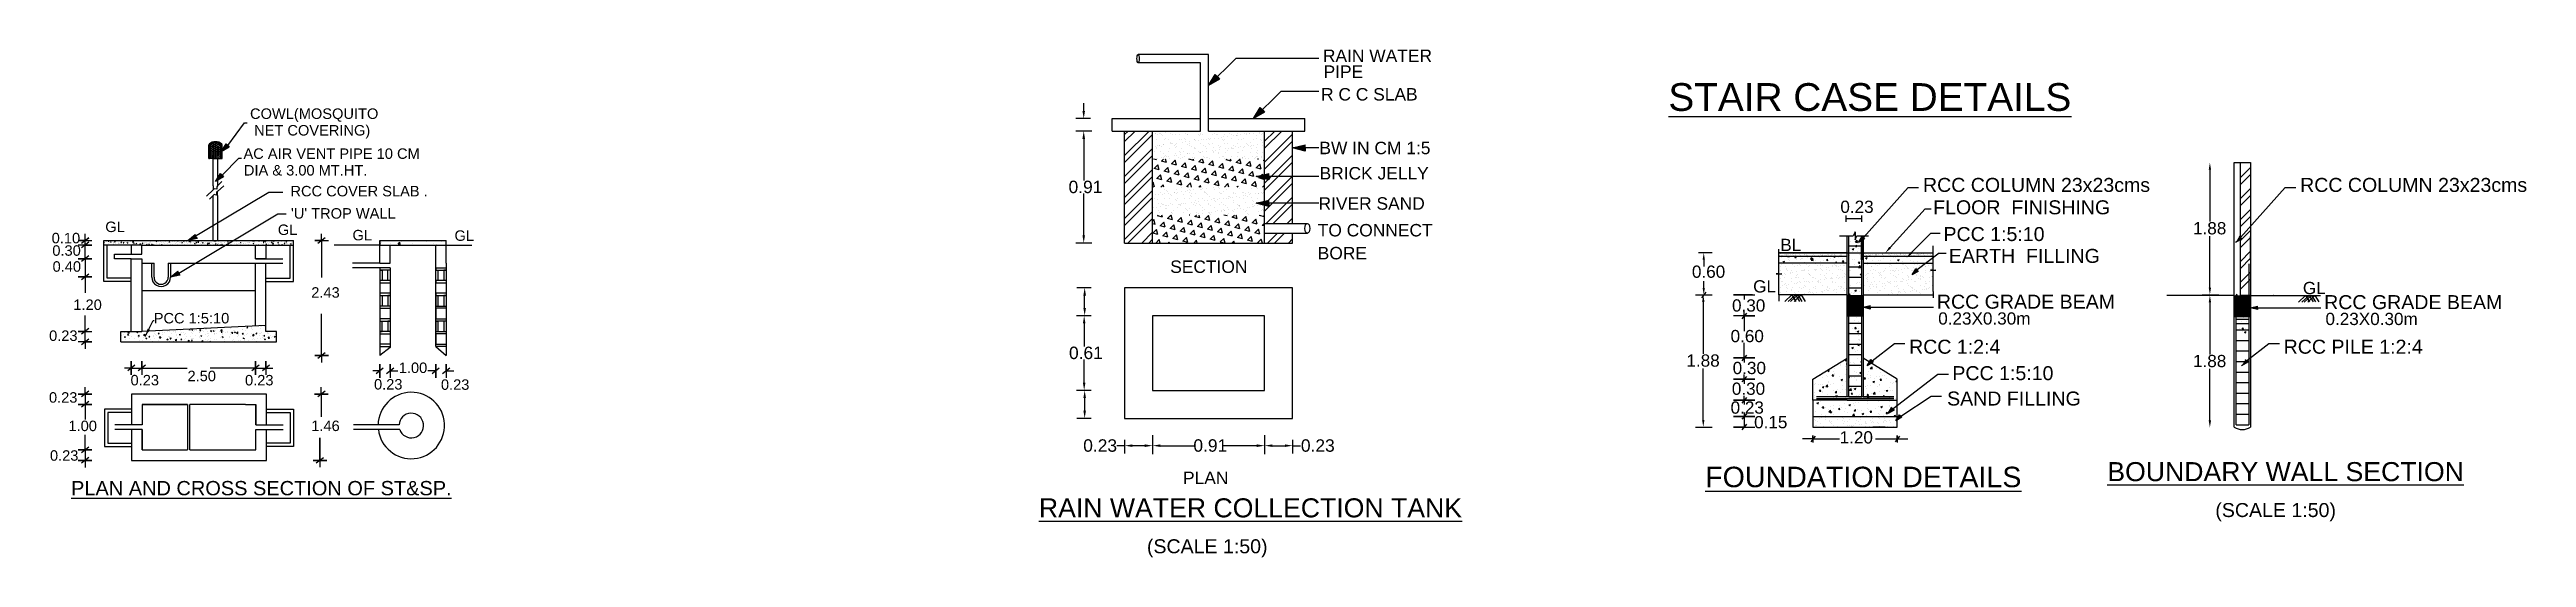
# Model space of a CAD drawing. Header units: metres. Extents: x 0 to 184, y 0 to 104.
# Drawn here: x 1.8 to 82.7, y 7.8 to 24.4 of the extents above; entities that cross this region are included whole.
import ezdxf
from ezdxf.lldxf.tags import DXFTag

# ---------------------------------------------------------------- set-up
doc = ezdxf.new("R2010")
doc.units = ezdxf.units.M
doc.linetypes.add('HIDDEN2', pattern=[4.7625, 3.175, -1.5875])
doc.styles.get("Standard").update_dxf_attribs({"font": 'arial.ttf', "height": 0.35})
tags = doc.linetypes.add('DASHED2', pattern=[0.375, 0.25, -0.125]).pattern_tags.tags
tags[6:7] = [DXFTag(74, 4), DXFTag(75, 0), DXFTag(340, '0'), DXFTag(46, 1.0), DXFTag(50, 0.0), DXFTag(44, 0.0), DXFTag(45, 0.0)]
tags[4:5] = [DXFTag(74, 4), DXFTag(75, 0), DXFTag(340, '0'), DXFTag(46, 1.0), DXFTag(50, 0.0), DXFTag(44, 0.0), DXFTag(45, 0.0)]

msp = doc.modelspace()

# ---------------------------------------------------------------- texts
at = {"color": 7, "lineweight": 25}
for s, height, p in [('RAIN WATER ', 0.4064, (43.42347, 23.97254)), ('PIPE', 0.4064, (43.44491, 23.45208)), ('R C C SLAB', 0.4064, (43.36224, 22.71239)), ('%%USTAIR CASE DETAILS', 0.90678, (54.70638, 22.37337)), ('COWL(MOSQUITO ', 0.341829, (8.38008, 22.11169)), (' NET COVERING)', 0.341829, (8.38008, 21.56891)), ('AC AIR VENT PIPE 10 CM', 0.341829, (8.16591, 20.80631)), ('BW IN CM 1:5', 0.4064, (43.30811, 20.95909)), ('DIA & 3.00 MT.HT.', 0.341829, (8.17983, 20.26219)), ('BRICK JELLY', 0.4064, (43.31434, 20.13322)), ('RCC COVER SLAB .', 0.341829, (9.70014, 19.58082)), ('0.91', 0.4064, (35.11542, 19.68701)), ('RIVER SAND', 0.4064, (43.28049, 19.14506)), ('0.23', 0.40005, (60.32376, 19.04062)), ('RCC COLUMN 23x23cms', 0.4572, (63.02313, 19.7264)), ('FLOOR  FINISHING', 0.4572, (63.35443, 18.99455)), ('RCC COLUMN 23x23cms', 0.4572, (75.34052, 19.7264)), ('GL', 0.341829, (3.65232, 18.41428)), ('GL', 0.341829, (9.28897, 18.31899)), ("'U' TROP WALL", 0.341829, (9.7177, 18.85358)), ('TO CONNECT ', 0.4064, (43.2535, 18.27207)), ('1.88', 0.40005, (71.84298, 18.33919)), ('0.10', 0.341829, (1.90117, 18.04703)), ('0.30', 0.341829, (1.92275, 17.64027)), ('GL', 0.341829, (11.72655, 18.14314)), ('GL', 0.341829, (15.05885, 18.12776)), ('BORE', 0.4064, (43.2535, 17.52281)), ('BL', 0.40005, (58.36403, 17.79472)), ('PCC 1:5:10', 0.4572, (63.69247, 18.12115)), ('EARTH  FILLING', 0.4572, (63.86819, 17.40714)), ('0.40', 0.341829, (1.93121, 17.11869)), ('SECTION ', 0.4064, (38.43487, 17.07933)), ('0.60', 0.40005, (55.47576, 16.92076)), ('1.20', 0.341829, (2.60976, 15.8694)), ('2.43', 0.341829, (10.38051, 16.27107)), ('0.30', 0.40005, (56.78536, 15.81679)), ('GL', 0.40005, (57.47606, 16.43984)), ('RCC GRADE BEAM', 0.4572, (63.47673, 15.91097)), ('GL', 0.40005, (75.4313, 16.38627)), ('RCC GRADE BEAM', 0.4572, (76.12572, 15.89576)), ('PCC 1:5:10', 0.341829, (5.2341, 15.42954)), ('0.23X0.30m', 0.40005, (63.52072, 15.39137)), ('0.23X0.30m', 0.40005, (76.16972, 15.37617)), ('0.23', 0.341829, (1.81672, 14.85837)), ('0.61', 0.4064, (35.12972, 14.26407)), ('0.60', 0.40005, (56.73825, 14.81622)), ('RCC 1:2:4', 0.4572, (62.56891, 14.43963)), ('RCC PILE 1:2:4', 0.4572, (74.80336, 14.43963)), ('2.50', 0.341829, (6.33779, 13.54125)), ('1.00', 0.341829, (13.23841, 13.80894)), ('1.88', 0.40005, (55.29662, 14.01619)), ('0.30', 0.40005, (56.80688, 13.77367)), ('PCC 1:5:10', 0.4572, (63.98266, 13.57552)), ('1.88', 0.40005, (71.84298, 14.00098)), ('0.23', 0.341829, (1.81281, 12.84023)), ('0.23', 0.341829, (4.47813, 13.40531)), ('0.23', 0.341829, (8.21711, 13.4036)), ('0.23', 0.341829, (12.43002, 13.26951)), ('0.23', 0.341829, (14.61551, 13.25946)), ('0.30', 0.40005, (56.77947, 13.09603)), ('SAND FILLING', 0.4572, (63.81073, 12.74677)), ('1.00', 0.341829, (2.45031, 11.91107)), ('1.46', 0.341829, (10.38051, 11.91189)), ('0.23', 0.40005, (56.73892, 12.48017)), ('0.15', 0.40005, (57.50679, 12.00385)), ('0.23', 0.4064, (35.59457, 11.23726)), ('0.91', 0.4064, (39.19283, 11.23726)), ('0.23', 0.4064, (42.7038, 11.23677)), ('1.20', 0.40005, (60.30004, 11.50655)), ('0.23', 0.341829, (1.8454, 10.94318)), ('PLAN', 0.4064, (38.85338, 10.17977)), ('%%UFOUNDATION DETAILS', 0.6687959, (55.90863, 10.0779)), ('%%UBOUNDARY WALL SECTION', 0.6226556, (69.04376, 10.2752)), ('%%UPLAN AND CROSS SECTION OF ST&SP.', 0.4669917, (2.53304, 9.81364)), ('%%URAIN WATER COLLECTION TANK', 0.6226556, (34.14683, 9.09159)), ('(SCALE 1:50)', 0.4572, (72.5718, 9.10271)), ('(SCALE 1:50)', 0.4572, (37.67487, 7.9191))]:
    msp.add_text(s, height=height, dxfattribs=at).set_placement(p)

# ---------------------------------------------------------------- hatches: boundary and pattern name
at = {"lineweight": 25}
h = msp.add_hatch(color=7, dxfattribs=at)
h.paths.add_polyline_path([(61.07136, 18.23718), (61.03425, 18.27429), (61.01395, 18.24046), (61.01395, 18.13222), (61.07136, 18.16666)])
h.paths.add_polyline_path([(61.01395, 18.24046), (60.91248, 18.07133), (61.01395, 18.13222)])
h.paths.add_polyline_path([(61.07484, 18.2337), (61.07136, 18.23718), (61.07136, 18.16666), (61.11543, 18.1931)])
h = msp.add_hatch(color=7, dxfattribs=at)
h.paths.add_polyline_path([(73.38875, 18.23718), (73.35164, 18.27429), (73.33134, 18.24046), (73.33134, 18.13222), (73.38875, 18.16666)])
h.paths.add_polyline_path([(73.33134, 18.24046), (73.22987, 18.07133), (73.33134, 18.13222)])
h.paths.add_polyline_path([(73.39223, 18.2337), (73.38875, 18.23718), (73.38875, 18.16666), (73.43282, 18.1931)])
msp.add_hatch(color=7, dxfattribs=at).paths.add_polyline_path([(62.87253, 17.13597), (62.79138, 17.21717), (62.66961, 17.01421)])
h = msp.add_hatch(color=7, dxfattribs=at)
h.paths.add_polyline_path([(61.01395, 16.13168), (60.60064, 16.13168), (60.60064, 15.78725), (61.01395, 15.78725)])
h.paths.add_polyline_path([(61.01395, 16.3613), (60.60064, 16.3613), (60.60064, 16.13168), (61.01395, 16.13168)])
h.paths.add_polyline_path([(61.07136, 16.3613), (61.01395, 16.3613), (61.01395, 15.67244), (61.07136, 15.67244)])
h.paths.add_polyline_path([(61.01395, 15.78725), (60.60064, 15.78725), (60.60064, 15.67244), (61.01395, 15.67244)])
h.paths.add_polyline_path([(60.60064, 16.3613), (60.54323, 16.3613), (60.54323, 15.67244), (60.60064, 15.67244)])
h = msp.add_hatch(color=7, dxfattribs=at)
h.paths.add_polyline_path([(73.66295, 16.11647), (73.24964, 16.11647), (73.24964, 15.77204), (73.66295, 15.77204)])
h.paths.add_polyline_path([(73.66295, 16.34609), (73.24964, 16.34609), (73.24964, 16.11647), (73.66295, 16.11647)])
h.paths.add_polyline_path([(73.72036, 16.34609), (73.66295, 16.34609), (73.66295, 15.65723), (73.72036, 15.65723)])
h.paths.add_polyline_path([(73.66295, 15.77204), (73.24964, 15.77204), (73.24964, 15.65723), (73.66295, 15.65723)])
h.paths.add_polyline_path([(73.24964, 16.34609), (73.19223, 16.34609), (73.19223, 15.65723), (73.24964, 15.65723)])

# ---------------------------------------------------------------- linework, layer by layer
at = {"color": 7, "lineweight": 25}
for p, q in [((39.68807, 24.21547), (37.3871, 24.21547)), ((39.42087, 23.94827), (37.3871, 23.94827)), ((39.42087, 21.71335), (39.42087, 23.94827)), ((39.68807, 21.71335), (39.68807, 24.21547)), ((40.58501, 24.09553), (39.68807, 23.19859)), ((39.68807, 23.19859), (39.90456, 23.5594)), ((39.97672, 23.48724), (39.90456, 23.5594)), ((39.97672, 23.48724), (40.04888, 23.41508)), ((40.58501, 24.09553), (43.29126, 24.09553)), ((40.04888, 23.41508), (39.68807, 23.19859)), ((42.05482, 23.01669), (41.15788, 22.11975)), ((42.05482, 23.01669), (43.29126, 23.01669)), ((7.65043, 21.2407), (8.2045, 21.98526)), ((8.2045, 21.98526), (8.28988, 21.98526)), ((35.82925, 22.11975), (35.35666, 22.11975)), ((35.61066, 22.37375), (35.61066, 22.62775)), ((36.53847, 21.71335), (36.53847, 22.11975)), ((36.53847, 22.11975), (39.42087, 22.11975)), ((39.68807, 22.11975), (42.83767, 22.11975)), ((41.15788, 22.11975), (41.37437, 22.48056)), ((41.51869, 22.33624), (41.15788, 22.11975)), ((41.44653, 22.4084), (41.37437, 22.48056)), ((41.44653, 22.4084), (41.51869, 22.33624)), ((42.83767, 21.71335), (42.83767, 22.11975)), ((7.03154, 21.26327), (7.04106, 21.28507)), ((7.03154, 20.8174), (7.03154, 21.26327)), ((7.03154, 21.24125), (7.03992, 21.25576)), ((7.03992, 21.19141), (7.03154, 21.20592)), ((7.03154, 21.17689), (7.03992, 21.19141)), ((7.03992, 21.12705), (7.03154, 21.14157)), ((7.03154, 21.11254), (7.03992, 21.12705)), ((7.03992, 21.0627), (7.03154, 21.07721)), ((7.03154, 21.04818), (7.03992, 21.0627)), ((7.03992, 21.25576), (7.03329, 21.26726)), ((7.03992, 21.25576), (7.07708, 21.25576)), ((7.03992, 21.19141), (7.07708, 21.19141)), ((7.03992, 21.12705), (7.07708, 21.12705)), ((7.03992, 21.0627), (7.07708, 21.0627)), ((7.06127, 20.8174), (7.06127, 21.26327)), ((7.07708, 21.25576), (7.09566, 21.28794)), ((7.09566, 21.22358), (7.07708, 21.25576)), ((7.07708, 21.19141), (7.09566, 21.22358)), ((7.09566, 21.15923), (7.07708, 21.19141)), ((7.07708, 21.12705), (7.09566, 21.15923)), ((7.09566, 21.09487), (7.07708, 21.12705)), ((7.07708, 21.0627), (7.09566, 21.09487)), ((7.09566, 21.03052), (7.07708, 21.0627)), ((7.09566, 21.28794), (7.07972, 21.31554)), ((7.09566, 21.28794), (7.13281, 21.28794)), ((7.09566, 21.22358), (7.13281, 21.22358)), ((7.09566, 21.15923), (7.13281, 21.15923)), ((7.09566, 21.09487), (7.13281, 21.09487)), ((7.13281, 21.28794), (7.15139, 21.32012)), ((7.15139, 21.25576), (7.13281, 21.28794)), ((7.13281, 21.22358), (7.15139, 21.25576)), ((7.15139, 21.19141), (7.13281, 21.22358)), ((7.13281, 21.15923), (7.15139, 21.19141)), ((7.15139, 21.12705), (7.13281, 21.15923)), ((7.13281, 21.09487), (7.15139, 21.12705)), ((7.15139, 21.0627), (7.13281, 21.09487)), ((7.13281, 21.03052), (7.15139, 21.0627)), ((7.19395, 21.21554), (7.13401, 21.21554)), ((7.13401, 21.21554), (7.13401, 20.9187)), ((7.15139, 21.32012), (7.13676, 21.34546)), ((7.15139, 21.32012), (7.18855, 21.32012)), ((7.15139, 21.25576), (7.18855, 21.25576)), ((7.15139, 21.19141), (7.18855, 21.19141)), ((7.15139, 21.12705), (7.18855, 21.12705)), ((7.15139, 21.0627), (7.18855, 21.0627)), ((7.18855, 21.32012), (7.20712, 21.35229)), ((7.20712, 21.28794), (7.18855, 21.32012)), ((7.18855, 21.25576), (7.20712, 21.28794)), ((7.20712, 21.22358), (7.18855, 21.25576)), ((7.18855, 21.19141), (7.20712, 21.22358)), ((7.20712, 21.15923), (7.18855, 21.19141)), ((7.18855, 21.12705), (7.20712, 21.15923)), ((7.20712, 21.09487), (7.18855, 21.12705)), ((7.18855, 21.0627), (7.20712, 21.09487)), ((7.20712, 21.03052), (7.18855, 21.0627)), ((7.19395, 20.9187), (7.19395, 21.21554)), ((7.20712, 21.35229), (7.20081, 21.36323)), ((7.20712, 21.35229), (7.24428, 21.35229)), ((7.20712, 21.28794), (7.24428, 21.28794)), ((7.20712, 21.22358), (7.24428, 21.22358)), ((7.20712, 21.15923), (7.24428, 21.15923)), ((7.20712, 21.09487), (7.24428, 21.09487)), ((7.24428, 21.35229), (7.25294, 21.36729)), ((7.26286, 21.32012), (7.24428, 21.35229)), ((7.24428, 21.28794), (7.26286, 21.32012)), ((7.26286, 21.25576), (7.24428, 21.28794)), ((7.24428, 21.22358), (7.26286, 21.25576)), ((7.26286, 21.19141), (7.24428, 21.22358)), ((7.24428, 21.15923), (7.26286, 21.19141)), ((7.26286, 21.12705), (7.24428, 21.15923)), ((7.24428, 21.09487), (7.26286, 21.12705)), ((7.26286, 21.0627), (7.24428, 21.09487)), ((7.24428, 21.03052), (7.26286, 21.0627)), ((7.26286, 21.32012), (7.30001, 21.32012)), ((7.26286, 21.25576), (7.30001, 21.25576)), ((7.26286, 21.19141), (7.30001, 21.19141)), ((7.26286, 21.12705), (7.30001, 21.12705)), ((7.26286, 21.0627), (7.30001, 21.0627)), ((7.30001, 21.32012), (7.31859, 21.35229)), ((7.31859, 21.28794), (7.30001, 21.32012)), ((7.30001, 21.25576), (7.31859, 21.28794)), ((7.31859, 21.22358), (7.30001, 21.25576)), ((7.30001, 21.19141), (7.31859, 21.22358)), ((7.31859, 21.15923), (7.30001, 21.19141)), ((7.30001, 21.12705), (7.31859, 21.15923)), ((7.31859, 21.09487), (7.30001, 21.12705)), ((7.30001, 21.0627), (7.31859, 21.09487)), ((7.31859, 21.03052), (7.30001, 21.0627)), ((7.31859, 21.35229), (7.31367, 21.36082)), ((7.37376, 21.21554), (7.31382, 21.21554)), ((7.31382, 21.21554), (7.31382, 20.9187)), ((7.31859, 21.35229), (7.34581, 21.35229)), ((7.31859, 21.28794), (7.35574, 21.28794)), ((7.31859, 21.22358), (7.35574, 21.22358)), ((7.31859, 21.15923), (7.35574, 21.15923)), ((7.31859, 21.09487), (7.35574, 21.09487)), ((7.35574, 21.28794), (7.37432, 21.32012)), ((7.37432, 21.25576), (7.35574, 21.28794)), ((7.35574, 21.22358), (7.37432, 21.25576)), ((7.37432, 21.19141), (7.35574, 21.22358)), ((7.35574, 21.15923), (7.37432, 21.19141)), ((7.37432, 21.12705), (7.35574, 21.15923)), ((7.35574, 21.09487), (7.37432, 21.12705)), ((7.37432, 21.0627), (7.35574, 21.09487)), ((7.35574, 21.03052), (7.37432, 21.0627)), ((7.37432, 21.32012), (7.35824, 21.34797)), ((7.37376, 20.9187), (7.37376, 21.21554)), ((7.37432, 21.32012), (7.41148, 21.32012)), ((7.37432, 21.25576), (7.41148, 21.25576)), ((7.37432, 21.19141), (7.41148, 21.19141)), ((7.37432, 21.12705), (7.41148, 21.12705)), ((7.37432, 21.0627), (7.41148, 21.0627)), ((7.41148, 21.32012), (7.41233, 21.3216)), ((7.43006, 21.28794), (7.41148, 21.32012)), ((7.41148, 21.25576), (7.43006, 21.28794)), ((7.43006, 21.22358), (7.41148, 21.25576)), ((7.41148, 21.19141), (7.43006, 21.22358)), ((7.43006, 21.15923), (7.41148, 21.19141)), ((7.41148, 21.12705), (7.43006, 21.15923)), ((7.43006, 21.09487), (7.41148, 21.12705)), ((7.41148, 21.0627), (7.43006, 21.09487)), ((7.43006, 21.03052), (7.41148, 21.0627)), ((7.43006, 21.28794), (7.45732, 21.28794)), ((7.43006, 21.22358), (7.46721, 21.22358)), ((7.43006, 21.15923), (7.46721, 21.15923)), ((7.43006, 21.09487), (7.46721, 21.09487)), ((7.44025, 21.03052), (7.59789, 21.29325)), ((7.44025, 20.8174), (7.44025, 21.26327)), ((7.70298, 21.18816), (7.44025, 21.03052)), ((7.46998, 21.26327), (7.46046, 21.28507)), ((7.46721, 21.22358), (7.46998, 21.22837)), ((7.46998, 21.21879), (7.46721, 21.22358)), ((7.46721, 21.15923), (7.46998, 21.16402)), ((7.46998, 21.15444), (7.46721, 21.15923)), ((7.46721, 21.09487), (7.46998, 21.09966)), ((7.46998, 21.09008), (7.46721, 21.09487)), ((7.46721, 21.03052), (7.46998, 21.03531)), ((7.46998, 20.8174), (7.46998, 21.26327)), ((7.65043, 21.2407), (7.59789, 21.29325)), ((7.65043, 21.2407), (7.70298, 21.18816)), ((35.87595, 21.71335), (35.35666, 21.71335)), ((35.82925, 21.71335), (35.35666, 21.71335)), ((35.61066, 21.45935), (35.61066, 20.09737)), ((35.61066, 21.45935), (35.61066, 21.20535)), ((36.53847, 21.71335), (39.42087, 21.71335)), ((36.94487, 21.59728), (37.06094, 21.71335)), ((36.94487, 20.91299), (37.74523, 21.71335)), ((36.94487, 21.36918), (37.28903, 21.71335)), ((36.94487, 18.05575), (36.94487, 21.71335)), ((36.94487, 20.68489), (37.85927, 21.59929)), ((36.94487, 20.22869), (37.85927, 21.14309)), ((37.85927, 18.05575), (37.85927, 21.71335)), ((37.87329, 21.62163), (37.87329, 21.62163)), ((37.90694, 21.05919), (37.90694, 21.05919)), ((37.95388, 21.63224), (37.95388, 21.63224)), ((37.96372, 21.63914), (37.96372, 21.63914)), ((37.96853, 21.19551), (37.96853, 21.19551)), ((37.99352, 21.43099), (37.99352, 21.43099)), ((37.99707, 21.16936), (37.99707, 21.16936)), ((38.00327, 21.13264), (38.00327, 21.13264)), ((38.01605, 21.23952), (38.01605, 21.23952)), ((38.02901, 21.59754), (38.02901, 21.59754)), ((38.07976, 21.64881), (38.07976, 21.64881)), ((38.08877, 21.25141), (38.08877, 21.25141)), ((38.09664, 21.25013), (38.09664, 21.25013)), ((38.11663, 21.62221), (38.11663, 21.62221)), ((38.13178, 21.04592), (38.13178, 21.04592)), ((38.14517, 21.59606), (38.14517, 21.59606)), ((38.15406, 21.20981), (38.15406, 21.20981)), ((38.19314, 21.58416), (38.19314, 21.58416)), ((38.20289, 21.28581), (38.20289, 21.28581)), ((38.22253, 21.26671), (38.22253, 21.26671)), ((38.26407, 21.44779), (38.26407, 21.44779)), ((38.27988, 21.47263), (38.27988, 21.47263)), ((38.29008, 21.6765), (38.29008, 21.6765)), ((38.37067, 21.68711), (38.37067, 21.68711)), ((38.38912, 21.06006), (38.38912, 21.06006)), ((38.38961, 21.42909), (38.38961, 21.42909)), ((38.39936, 21.13074), (38.39936, 21.13074)), ((38.43284, 21.29439), (38.43284, 21.29439)), ((38.434, 21.33141), (38.434, 21.33141)), ((38.44591, 21.64002), (38.44591, 21.64002)), ((38.46254, 21.30525), (38.46254, 21.30525)), ((38.49655, 21.70368), (38.49655, 21.70368)), ((38.5112, 21.59842), (38.5112, 21.59842)), ((38.51343, 21.305), (38.51343, 21.305)), ((38.57096, 21.25229), (38.57096, 21.25229)), ((38.59724, 21.18182), (38.59724, 21.18182)), ((38.59844, 21.58933), (38.59844, 21.58933)), ((38.60819, 21.29098), (38.60819, 21.29098)), ((38.63625, 21.21069), (38.63625, 21.21069)), ((38.63931, 21.32158), (38.63931, 21.32158)), ((38.74535, 21.60852), (38.74535, 21.60852)), ((38.74626, 21.44867), (38.74626, 21.44867)), ((38.75136, 21.0406), (38.75136, 21.0406)), ((38.80781, 21.44416), (38.80781, 21.44416)), ((38.81757, 21.14581), (38.81757, 21.14581)), ((38.84963, 21.34927), (38.84963, 21.34927)), ((38.87131, 21.06094), (38.87131, 21.06094)), ((38.89946, 21.4673), (38.89946, 21.4673)), ((38.928, 21.44115), (38.928, 21.44115)), ((38.9281, 21.64089), (38.9281, 21.64089)), ((38.93022, 21.35988), (38.93022, 21.35988)), ((38.99339, 21.5993), (38.99339, 21.5993)), ((38.99453, 21.58743), (38.99453, 21.58743)), ((39.00429, 21.28908), (39.00429, 21.28908)), ((39.05315, 21.25316), (39.05315, 21.25316)), ((39.0561, 21.37645), (39.0561, 21.37645)), ((39.06271, 21.31771), (39.06271, 21.31771)), ((39.11844, 21.21157), (39.11844, 21.21157)), ((39.21312, 21.44933), (39.21312, 21.44933)), ((39.21682, 21.17649), (39.21682, 21.17649)), ((39.22287, 21.15098), (39.22287, 21.15098)), ((39.22845, 21.44955), (39.22845, 21.44955)), ((39.24536, 21.15034), (39.24536, 21.15034)), ((39.26642, 21.40414), (39.26642, 21.40414)), ((39.34701, 21.41475), (39.34701, 21.41475)), ((39.3535, 21.06182), (39.3535, 21.06182)), ((39.36492, 21.6032), (39.36492, 21.6032)), ((39.39346, 21.57705), (39.39346, 21.57705)), ((39.41028, 21.64177), (39.41028, 21.64177)), ((39.41273, 21.6025), (39.41273, 21.6025)), ((39.42249, 21.30415), (39.42249, 21.30415)), ((39.47289, 21.43132), (39.47289, 21.43132)), ((39.47558, 21.60017), (39.47558, 21.60017)), ((39.52817, 21.45361), (39.52817, 21.45361)), ((39.53534, 21.25404), (39.53534, 21.25404)), ((39.60063, 21.21244), (39.60063, 21.21244)), ((39.60921, 21.44743), (39.60921, 21.44743)), ((39.61565, 21.04921), (39.61565, 21.04921)), ((39.61896, 21.14908), (39.61896, 21.14908)), ((39.68229, 21.31239), (39.68229, 21.31239)), ((39.68321, 21.45901), (39.68321, 21.45901)), ((39.68807, 21.71335), (42.83767, 21.71335)), ((39.71064, 21.45042), (39.71064, 21.45042)), ((39.71082, 21.28624), (39.71082, 21.28624)), ((39.7638, 21.46962), (39.7638, 21.46962)), ((39.81804, 21.60767), (39.81804, 21.60767)), ((39.82597, 21.0769), (39.82597, 21.0769)), ((39.82779, 21.30932), (39.82779, 21.30932)), ((39.83569, 21.06269), (39.83569, 21.06269)), ((39.84553, 21.1628), (39.84553, 21.1628)), ((39.85893, 21.71295), (39.85893, 21.71295)), ((39.88968, 21.48619), (39.88968, 21.48619)), ((39.89247, 21.64265), (39.89247, 21.64265)), ((39.90656, 21.08751), (39.90656, 21.08751)), ((39.95777, 21.60105), (39.95777, 21.60105)), ((39.99363, 21.58951), (39.99363, 21.58951)), ((40.01753, 21.25492), (40.01753, 21.25492)), ((40.02741, 21.46249), (40.02741, 21.46249)), ((40.03244, 21.10409), (40.03244, 21.10409)), ((40.03716, 21.16415), (40.03716, 21.16415)), ((40.08282, 21.21332), (40.08282, 21.21332)), ((40.1, 21.51388), (40.1, 21.51388)), ((40.14775, 21.44829), (40.14775, 21.44829)), ((40.17629, 21.42214), (40.17629, 21.42214)), ((40.18059, 21.52449), (40.18059, 21.52449)), ((40.19283, 21.4513), (40.19283, 21.4513)), ((40.21413, 21.60577), (40.21413, 21.60577)), ((40.22388, 21.30742), (40.22388, 21.30742)), ((40.24276, 21.13177), (40.24276, 21.13177)), ((40.30647, 21.54106), (40.30647, 21.54106)), ((40.311, 21.2987), (40.311, 21.2987)), ((40.31788, 21.06357), (40.31788, 21.06357)), ((40.32335, 21.14238), (40.32335, 21.14238)), ((40.37466, 21.64352), (40.37466, 21.64352)), ((40.43271, 21.46766), (40.43271, 21.46766)), ((40.43996, 21.60193), (40.43996, 21.60193)), ((40.44247, 21.16932), (40.44247, 21.16932)), ((40.44923, 21.15896), (40.44923, 21.15896)), ((40.46511, 21.15748), (40.46511, 21.15748)), ((40.49365, 21.13133), (40.49365, 21.13133)), ((40.49971, 21.25579), (40.49971, 21.25579)), ((40.51679, 21.56875), (40.51679, 21.56875)), ((40.56501, 21.21419), (40.56501, 21.21419)), ((40.59738, 21.57936), (40.59738, 21.57936)), ((40.61321, 21.58419), (40.61321, 21.58419)), ((40.63233, 21.62084), (40.63233, 21.62084)), ((40.64175, 21.55804), (40.64175, 21.55804)), ((40.64208, 21.32249), (40.64208, 21.32249)), ((40.65955, 21.18665), (40.65955, 21.18665)), ((40.67502, 21.45217), (40.67502, 21.45217)), ((40.72326, 21.59593), (40.72326, 21.59593)), ((40.74014, 21.19726), (40.74014, 21.19726)), ((40.77646, 21.4346), (40.77646, 21.4346)), ((40.80007, 21.06444), (40.80007, 21.06444)), ((40.8288, 21.46576), (40.8288, 21.46576)), ((40.83856, 21.16742), (40.83856, 21.16742)), ((40.85685, 21.6444), (40.85685, 21.6444)), ((40.86602, 21.21383), (40.86602, 21.21383)), ((40.92215, 21.6028), (40.92215, 21.6028)), ((40.93057, 21.29338), (40.93057, 21.29338)), ((40.93358, 21.62362), (40.93358, 21.62362)), ((40.95911, 21.26723), (40.95911, 21.26723)), ((40.9819, 21.25667), (40.9819, 21.25667)), ((41.01417, 21.63423), (41.01417, 21.63423)), ((41.03763, 21.626), (41.03763, 21.626)), ((41.0472, 21.21507), (41.0472, 21.21507)), ((41.04739, 21.32766), (41.04739, 21.32766)), ((41.07634, 21.24152), (41.07634, 21.24152)), ((41.09382, 21.14379), (41.09382, 21.14379)), ((41.10722, 21.69393), (41.10722, 21.69393)), ((41.14005, 21.65081), (41.14005, 21.65081)), ((41.15693, 21.25213), (41.15693, 21.25213)), ((41.15721, 21.45305), (41.15721, 21.45305)), ((41.24192, 21.5705), (41.24192, 21.5705)), ((41.247, 21.48083), (41.247, 21.48083)), ((41.25676, 21.18248), (41.25676, 21.18248)), ((41.28226, 21.06532), (41.28226, 21.06532)), ((41.28281, 21.2687), (41.28281, 21.2687)), ((41.33904, 21.64527), (41.33904, 21.64527)), ((41.35037, 21.67849), (41.35037, 21.67849)), ((41.39604, 21.42928), (41.39604, 21.42928)), ((41.40433, 21.60368), (41.40433, 21.60368)), ((41.42458, 21.40313), (41.42458, 21.40313)), ((41.43096, 21.6891), (41.43096, 21.6891)), ((41.43372, 21.62411), (41.43372, 21.62411)), ((41.44348, 21.32576), (41.44348, 21.32576)), ((41.46409, 21.25754), (41.46409, 21.25754)), ((41.49313, 21.29639), (41.49313, 21.29639)), ((41.51687, 21.37921), (41.851, 21.71335)), ((41.51687, 21.15112), (42.0791, 21.71335)), ((41.51687, 18.05575), (41.51687, 21.71335)), ((41.51687, 20.69492), (42.43127, 21.60932)), ((41.51687, 20.46682), (42.43127, 21.38122)), ((42.43127, 18.69693), (42.43127, 21.71335)), ((42.43127, 21.16185), (42.83948, 21.2639)), ((42.83948, 21.05979), (42.43127, 21.16185)), ((43.29126, 21.16185), (42.43127, 21.16185)), ((42.83948, 21.16185), (42.83948, 21.2639)), ((42.83948, 21.16185), (42.83948, 21.05979)), ((7.03992, 20.99834), (7.03154, 21.01286)), ((7.03154, 20.98383), (7.03992, 20.99834)), ((7.03992, 20.93399), (7.03154, 20.9485)), ((7.03154, 20.91947), (7.03992, 20.93399)), ((7.03992, 20.86963), (7.03154, 20.88415)), ((7.03154, 20.85512), (7.03992, 20.86963)), ((7.03292, 20.8174), (7.03154, 20.81979)), ((7.03154, 20.8174), (7.06127, 20.8174)), ((7.03992, 20.99834), (7.07708, 20.99834)), ((7.03992, 20.93399), (7.07708, 20.93399)), ((7.03992, 20.86963), (7.07708, 20.86963)), ((7.17273, 20.8174), (7.06127, 20.8174)), ((7.07708, 20.99834), (7.09566, 21.03052)), ((7.09566, 20.96616), (7.07708, 20.99834)), ((7.07708, 20.93399), (7.09566, 20.96616)), ((7.09566, 20.90181), (7.07708, 20.93399)), ((7.07708, 20.86963), (7.09566, 20.90181)), ((7.09566, 20.83745), (7.07708, 20.86963)), ((7.08408, 20.8174), (7.09566, 20.83745)), ((7.09566, 21.03052), (7.13281, 21.03052)), ((7.09566, 20.96616), (7.13281, 20.96616)), ((7.09566, 20.90181), (7.13281, 20.90181)), ((7.09566, 20.83746), (7.13281, 20.83746)), ((7.15139, 20.99834), (7.13281, 21.03052)), ((7.13281, 20.96616), (7.15139, 20.99834)), ((7.15139, 20.93399), (7.13281, 20.96616)), ((7.13281, 20.90181), (7.15139, 20.93399)), ((7.15139, 20.86963), (7.13281, 20.90181)), ((7.13281, 20.83745), (7.15139, 20.86963)), ((7.14439, 20.8174), (7.13281, 20.83745)), ((7.13401, 20.9187), (7.19395, 20.9187)), ((7.15139, 20.99834), (7.18855, 20.99834)), ((7.15139, 20.93399), (7.18855, 20.93399)), ((7.15139, 20.86963), (7.18855, 20.86963)), ((7.17273, 20.8174), (7.32135, 20.8174)), ((7.17273, 19.92567), (7.17273, 20.8174)), ((7.18855, 20.99834), (7.20712, 21.03052)), ((7.20712, 20.96616), (7.18855, 20.99834)), ((7.18855, 20.93399), (7.20712, 20.96616)), ((7.20712, 20.90181), (7.18855, 20.93399)), ((7.18855, 20.86963), (7.20712, 20.90181)), ((7.20712, 20.83745), (7.18855, 20.86963)), ((7.19555, 20.8174), (7.20712, 20.83745)), ((7.20712, 21.03052), (7.24428, 21.03052)), ((7.20712, 20.96616), (7.24428, 20.96616)), ((7.20712, 20.90181), (7.24428, 20.90181)), ((7.20712, 20.83746), (7.24428, 20.83746)), ((7.26286, 20.99834), (7.24428, 21.03052)), ((7.24428, 20.96616), (7.26286, 20.99834)), ((7.26286, 20.93399), (7.24428, 20.96616)), ((7.24428, 20.90181), (7.26286, 20.93399)), ((7.26286, 20.86963), (7.24428, 20.90181)), ((7.24428, 20.83745), (7.26286, 20.86963)), ((7.25586, 20.8174), (7.24428, 20.83745)), ((7.25446, 20.06505), (7.4121, 20.32777)), ((7.26286, 20.99834), (7.30001, 20.99834)), ((7.26286, 20.93399), (7.30001, 20.93399)), ((7.26286, 20.86963), (7.30001, 20.86963)), ((7.30001, 20.99834), (7.31859, 21.03052)), ((7.31859, 20.96616), (7.30001, 20.99834)), ((7.30001, 20.93399), (7.31859, 20.96616)), ((7.31859, 20.90181), (7.30001, 20.93399)), ((7.30001, 20.86963), (7.31859, 20.90181)), ((7.31859, 20.83745), (7.30001, 20.86963)), ((7.30701, 20.8174), (7.31859, 20.83745)), ((7.31382, 20.9187), (7.37376, 20.9187)), ((7.31859, 21.03052), (7.35574, 21.03052)), ((7.31859, 20.96616), (7.35574, 20.96616)), ((7.31859, 20.90181), (7.35574, 20.90181)), ((7.31859, 20.83746), (7.35574, 20.83746)), ((7.32135, 20.8174), (7.44025, 20.8174)), ((7.32135, 20.8174), (7.44025, 20.8174)), ((7.32135, 20.8174), (7.32135, 19.92567)), ((7.37432, 20.99834), (7.35574, 21.03052)), ((7.35574, 20.96616), (7.37432, 20.99834)), ((7.37432, 20.93399), (7.35574, 20.96616)), ((7.35574, 20.90181), (7.37432, 20.93399)), ((7.37432, 20.86963), (7.35574, 20.90181)), ((7.35574, 20.83745), (7.37432, 20.86963)), ((7.36732, 20.8174), (7.35574, 20.83745)), ((7.37432, 20.99834), (7.41148, 20.99834)), ((7.37432, 20.93399), (7.41148, 20.93399)), ((7.37432, 20.86963), (7.41148, 20.86963)), ((7.41148, 20.99834), (7.43006, 21.03052)), ((7.43006, 20.96616), (7.41148, 20.99834)), ((7.41148, 20.93399), (7.43006, 20.96616)), ((7.43006, 20.90181), (7.41148, 20.93399)), ((7.41148, 20.86963), (7.43006, 20.90181)), ((7.43006, 20.83745), (7.41148, 20.86963)), ((7.46464, 20.27523), (7.4121, 20.32777)), ((7.41848, 20.8174), (7.43006, 20.83745)), ((7.43006, 21.03052), (7.46721, 21.03052)), ((7.43006, 20.96616), (7.46721, 20.96616)), ((7.43006, 20.90181), (7.46721, 20.90181)), ((7.43006, 20.83746), (7.46721, 20.83746)), ((7.44025, 20.8174), (7.46998, 20.8174)), ((7.46998, 20.8174), (7.44025, 20.8174)), ((7.46464, 20.27523), (8.0187, 20.82929)), ((7.46464, 20.27523), (7.51719, 20.22268)), ((7.46998, 21.02573), (7.46721, 21.03052)), ((7.46721, 20.96616), (7.46998, 20.97096)), ((7.46998, 20.96137), (7.46721, 20.96616)), ((7.46721, 20.90181), (7.46998, 20.9066)), ((7.46998, 20.89702), (7.46721, 20.90181)), ((7.46721, 20.83745), (7.46998, 20.84225)), ((7.46998, 20.83266), (7.46721, 20.83745)), ((7.89926, 20.70984), (8.0187, 20.82929)), ((8.0187, 20.82929), (8.10409, 20.82929)), ((36.94487, 20.00059), (37.85927, 20.91499)), ((36.94487, 19.5444), (37.85927, 20.4588)), ((36.94487, 19.3163), (37.85927, 20.2307)), ((37.98341, 20.77436), (37.89162, 20.79895)), ((38.07108, 20.44719), (37.90749, 20.49102)), ((37.9075, 20.49107), (38.02725, 20.61082)), ((37.9485, 20.82973), (37.9485, 20.82973)), ((37.98337, 20.77438), (37.97679, 20.79895)), ((37.99516, 20.1639), (38.11491, 20.28365)), ((38.01303, 20.8343), (38.01303, 20.8343)), ((38.07104, 20.44722), (38.0272, 20.6108)), ((38.1587, 20.12005), (38.11487, 20.28363)), ((38.147, 20.73057), (38.21538, 20.79895)), ((38.31058, 20.68669), (38.147, 20.73052)), ((38.15881, 20.85742), (38.15881, 20.85742)), ((38.21264, 20.98747), (38.21264, 20.98747)), ((38.21382, 20.86368), (38.21382, 20.86368)), ((38.23466, 20.4034), (38.35442, 20.52316)), ((38.39825, 20.35952), (38.23466, 20.40336)), ((38.2394, 20.86803), (38.2394, 20.86803)), ((38.27912, 20.82208), (38.27912, 20.82208)), ((38.31054, 20.68672), (38.28047, 20.79895)), ((38.28589, 20.9047), (38.28589, 20.9047)), ((38.31443, 20.87855), (38.31443, 20.87855)), ((38.3982, 20.35955), (38.35437, 20.52314)), ((38.36529, 20.8846), (38.36529, 20.8846)), ((38.40912, 20.8324), (38.40912, 20.8324)), ((38.63775, 20.59903), (38.47416, 20.64286)), ((38.47417, 20.64291), (38.59392, 20.76266)), ((38.56183, 20.31574), (38.68158, 20.43549)), ((38.72541, 20.27186), (38.56183, 20.31569)), ((38.5756, 20.91229), (38.5756, 20.91229)), ((38.63771, 20.59905), (38.59388, 20.76264)), ((38.61795, 20.99264), (38.61795, 20.99264)), ((38.65619, 20.9229), (38.65619, 20.9229)), ((38.72537, 20.27189), (38.68154, 20.43547)), ((38.69601, 20.86456), (38.69601, 20.86456)), ((38.7613, 20.82296), (38.7613, 20.82296)), ((38.7799, 21.01445), (38.7799, 21.01445)), ((38.78208, 20.93947), (38.78208, 20.93947)), ((38.96492, 20.51136), (38.80133, 20.55519)), ((38.80134, 20.55524), (38.92109, 20.675)), ((38.82732, 20.84746), (38.82732, 20.84746)), ((38.889, 20.22808), (39.00875, 20.34783)), ((39.05258, 20.18419), (38.889, 20.22803)), ((38.9146, 20.89101), (38.9146, 20.89101)), ((38.96488, 20.51139), (38.92104, 20.67497)), ((38.99239, 20.96716), (38.99239, 20.96716)), ((39.05254, 20.18422), (39.00871, 20.34781)), ((39.01404, 20.99074), (39.01404, 20.99074)), ((39.04084, 20.79475), (39.04504, 20.79895)), ((39.20442, 20.75087), (39.04084, 20.7947)), ((39.07298, 20.97777), (39.07298, 20.97777)), ((39.1285, 20.46758), (39.24826, 20.58733)), ((39.29208, 20.4237), (39.1285, 20.46753)), ((39.1782, 20.86543), (39.1782, 20.86543)), ((39.20438, 20.75089), (39.1915, 20.79895)), ((39.19887, 20.99434), (39.19887, 20.99434)), ((39.21617, 20.14041), (39.33592, 20.26016)), ((39.23262, 20.85263), (39.23262, 20.85263)), ((39.24349, 20.82383), (39.24349, 20.82383)), ((39.29204, 20.42373), (39.24821, 20.58731)), ((39.37971, 20.09656), (39.33588, 20.26014)), ((39.53159, 20.6632), (39.368, 20.70703)), ((39.36801, 20.70708), (39.45988, 20.79895)), ((39.38007, 21.02691), (39.38007, 21.02691)), ((39.40918, 21.02203), (39.40918, 21.02203)), ((39.43224, 21.00581), (39.43224, 21.00581)), ((39.45567, 20.37992), (39.57542, 20.49967)), ((39.61925, 20.33603), (39.45567, 20.37987)), ((39.48977, 21.03264), (39.48977, 21.03264)), ((39.53155, 20.66323), (39.49518, 20.79895)), ((39.53418, 20.88569), (39.53418, 20.88569)), ((39.56272, 20.85953), (39.56272, 20.85953)), ((39.61921, 20.33606), (39.57538, 20.49965)), ((39.62871, 20.85073), (39.62871, 20.85073)), ((39.66039, 20.86631), (39.66039, 20.86631)), ((39.69517, 20.61942), (39.81493, 20.73917)), ((39.85876, 20.57554), (39.69517, 20.61937)), ((39.72568, 20.82471), (39.72568, 20.82471)), ((39.78284, 20.29225), (39.90259, 20.412)), ((39.94642, 20.24837), (39.78284, 20.2922)), ((39.85871, 20.57556), (39.81488, 20.73915)), ((39.83754, 21.01098), (39.83754, 21.01098)), ((39.94638, 20.2484), (39.90255, 20.41198)), ((39.99965, 21.02158), (39.99965, 21.02158)), ((40.02234, 20.53175), (40.14209, 20.65151)), ((40.18592, 20.48787), (40.02234, 20.5317)), ((40.02819, 20.99543), (40.02819, 20.99543)), ((40.04692, 20.8658), (40.04692, 20.8658)), ((40.11001, 20.20459), (40.22976, 20.32434)), ((40.18588, 20.4879), (40.14205, 20.65148)), ((40.14258, 20.86718), (40.14258, 20.86718)), ((40.16289, 20.872), (40.16289, 20.872)), ((40.20787, 20.82559), (40.20787, 20.82559)), ((40.27355, 20.16073), (40.22971, 20.32432)), ((40.23364, 21.00908), (40.23364, 21.00908)), ((40.42543, 20.72738), (40.26184, 20.77121)), ((40.26185, 20.77126), (40.28954, 20.79895)), ((40.34951, 20.44409), (40.46926, 20.56384)), ((40.51309, 20.40021), (40.34951, 20.44404)), ((40.42539, 20.7274), (40.40621, 20.79895)), ((40.43717, 20.11692), (40.55693, 20.23667)), ((40.45222, 20.87097), (40.45222, 20.87097)), ((40.51305, 20.40024), (40.46922, 20.56382)), ((40.60071, 20.07307), (40.55688, 20.23665)), ((40.58901, 20.68359), (40.70437, 20.79895)), ((40.75259, 20.63971), (40.58901, 20.68354)), ((40.62477, 20.86806), (40.62477, 20.86806)), ((40.62836, 21.00789), (40.62836, 21.00789)), ((40.65184, 21.02414), (40.65184, 21.02414)), ((40.84026, 20.31254), (40.67667, 20.35638)), ((40.67668, 20.35643), (40.79643, 20.47618)), ((40.69006, 20.82646), (40.69006, 20.82646)), ((40.75255, 20.63974), (40.70989, 20.79895)), ((40.78247, 20.86667), (40.78247, 20.86667)), ((40.84022, 20.31257), (40.79639, 20.47616)), ((40.80231, 20.80454), (40.80231, 20.80454)), ((40.81101, 20.84052), (40.81101, 20.84052)), ((40.84831, 20.86907), (40.84831, 20.86907)), ((40.8829, 20.81515), (40.8829, 20.81515)), ((40.91618, 20.59593), (41.03593, 20.71568)), ((41.07976, 20.55205), (40.91618, 20.59588)), ((41.16743, 20.22488), (41.00384, 20.26871)), ((41.00385, 20.26876), (41.1236, 20.38851)), ((41.00878, 20.83172), (41.00878, 20.83172)), ((41.07972, 20.55208), (41.03589, 20.71566)), ((41.05714, 21.02931), (41.05714, 21.02931)), ((41.10695, 20.86894), (41.10695, 20.86894)), ((41.16738, 20.22491), (41.12355, 20.38849)), ((41.17225, 20.82734), (41.17225, 20.82734)), ((41.2191, 20.85941), (41.2191, 20.85941)), ((41.24335, 20.50827), (41.3631, 20.62802)), ((41.40693, 20.46438), (41.24335, 20.50822)), ((41.24563, 20.22526), (41.65385, 20.32732)), ((41.24794, 21.00257), (41.24794, 21.00257)), ((41.26651, 20.88414), (41.26651, 20.88414)), ((41.27648, 20.97642), (41.27648, 20.97642)), ((41.31927, 20.79155), (41.29165, 20.79895)), ((41.29969, 20.87002), (41.29969, 20.87002)), ((41.31922, 20.79158), (41.31725, 20.79895)), ((41.33101, 20.1811), (41.45077, 20.30085)), ((41.40689, 20.46441), (41.36306, 20.62799)), ((41.41118, 20.85298), (41.41118, 20.85298)), ((41.42557, 20.8866), (41.42557, 20.8866)), ((41.49455, 20.13724), (41.45072, 20.30083)), ((41.45323, 21.02741), (41.45323, 21.02741)), ((41.48285, 20.74777), (41.51687, 20.78178)), ((41.51687, 20.7386), (41.48285, 20.74772)), ((41.65385, 20.22526), (41.65385, 20.32732)), ((41.73151, 20.22526), (42.43127, 20.92502)), ((41.95961, 20.22526), (42.43127, 20.69692)), ((42.4158, 20.22526), (42.43127, 20.24073)), ((72.39363, 20.45468), (72.39363, 18.75622)), ((73.19223, 12.04445), (73.19223, 20.6843)), ((73.19223, 16.34609), (73.19223, 20.6843)), ((73.19223, 16.34609), (73.19223, 20.6843)), ((73.39223, 20.19396), (73.72036, 20.52208)), ((73.39223, 19.96586), (73.72036, 20.29399)), ((73.72036, 20.6843), (73.72036, 12.04445)), ((6.35272, 18.13848), (8.99756, 19.72183)), ((7.17273, 19.79782), (6.96002, 19.58678)), ((7.05687, 19.48994), (7.17273, 19.6058)), ((7.17273, 19.92567), (7.17273, 19.79782)), ((7.17273, 19.79782), (7.20439, 19.82922)), ((7.17273, 19.6058), (7.20426, 19.63733)), ((7.17273, 18.11959), (7.17273, 19.6058)), ((7.28775, 19.62157), (7.20426, 19.63733)), ((7.29124, 19.81541), (7.20439, 19.82922)), ((7.51719, 20.22268), (7.25446, 20.06505)), ((7.32135, 19.74454), (7.28775, 19.71524)), ((7.28775, 19.71524), (7.28775, 19.62157)), ((7.32135, 19.92567), (7.29124, 19.89279)), ((7.29124, 19.89279), (7.29124, 19.81541)), ((7.32135, 19.92567), (7.4593, 20.06362)), ((7.32135, 19.74454), (7.52909, 19.92567)), ((7.32135, 19.6058), (7.32135, 19.74454)), ((7.32135, 19.6058), (7.32135, 18.11959)), ((8.99756, 19.72183), (9.45177, 19.72183)), ((35.61066, 18.30975), (35.61066, 19.67173)), ((36.94487, 18.8601), (37.85927, 19.7745)), ((36.94487, 18.632), (37.85927, 19.5464)), ((37.85927, 20.02801), (37.87541, 20.04415)), ((37.90418, 19.88455), (37.85927, 19.89659)), ((37.87013, 19.59843), (37.87013, 19.59843)), ((37.91812, 19.88455), (37.87537, 20.04413)), ((37.92495, 19.50739), (37.92495, 19.50739)), ((37.95999, 19.62854), (37.95999, 19.62854)), ((38.15874, 20.12002), (37.99516, 20.16385)), ((38.00483, 19.47499), (38.00483, 19.47499)), ((38.05204, 19.64091), (38.05204, 19.64091)), ((38.10679, 19.69961), (38.10679, 19.69961)), ((38.13064, 19.88455), (38.20258, 19.95649)), ((38.1703, 19.65623), (38.1703, 19.65623)), ((38.17208, 19.65801), (38.17208, 19.65801)), ((38.2218, 19.88455), (38.20253, 19.95646)), ((38.2509, 19.66684), (38.2509, 19.66684)), ((38.25166, 19.79408), (38.25166, 19.79408)), ((38.26141, 19.49574), (38.26141, 19.49574)), ((38.30705, 19.76048), (38.30705, 19.76048)), ((38.32233, 20.07624), (38.44208, 20.19599)), ((38.48591, 20.03236), (38.32233, 20.07619)), ((38.33559, 19.73433), (38.33559, 19.73433)), ((38.37678, 19.68341), (38.37678, 19.68341)), ((38.40714, 19.50826), (38.40714, 19.50826)), ((38.48587, 20.03238), (38.44204, 20.19597)), ((38.44813, 19.63901), (38.44813, 19.63901)), ((38.4703, 19.61089), (38.4703, 19.61089)), ((38.58709, 19.7111), (38.58709, 19.7111)), ((38.58898, 19.70049), (38.58898, 19.70049)), ((38.62441, 19.46967), (38.62441, 19.46967)), ((38.81308, 19.94469), (38.64949, 19.98852)), ((38.6495, 19.98857), (38.76925, 20.10832)), ((38.65295, 19.44352), (38.65295, 19.44352)), ((38.65427, 19.65889), (38.65427, 19.65889)), ((38.65696, 19.79925), (38.65696, 19.79925)), ((38.66672, 19.50091), (38.66672, 19.50091)), ((38.66769, 19.72171), (38.66769, 19.72171)), ((38.81304, 19.94472), (38.7692, 20.1083)), ((38.79357, 19.73828), (38.79357, 19.73828)), ((38.80105, 19.87022), (38.80105, 19.87022)), ((38.86634, 19.65408), (38.86634, 19.65408)), ((38.88933, 19.50914), (38.88933, 19.50914)), ((38.93576, 19.74679), (38.93576, 19.74679)), ((38.97666, 19.90091), (39.09642, 20.02066)), ((39.03752, 19.88455), (38.97666, 19.90086)), ((39.00388, 19.76597), (39.00388, 19.76597)), ((39.05305, 19.79735), (39.05305, 19.79735)), ((39.06281, 19.49901), (39.06281, 19.49901)), ((39.07116, 19.70136), (39.07116, 19.70136)), ((39.08448, 19.77658), (39.08448, 19.77658)), ((39.08988, 19.60557), (39.08988, 19.60557)), ((39.13284, 19.88455), (39.09637, 20.02064)), ((39.11842, 19.57942), (39.11842, 19.57942)), ((39.13646, 19.65977), (39.13646, 19.65977)), ((39.21036, 19.79316), (39.21036, 19.79316)), ((39.37975, 20.09653), (39.21616, 20.14036)), ((39.25312, 19.45598), (39.25312, 19.45598)), ((39.27164, 19.65925), (39.27164, 19.65925)), ((39.37152, 19.51002), (39.37152, 19.51002)), ((39.37514, 19.88455), (39.42358, 19.933)), ((39.40123, 19.88269), (39.40123, 19.88269)), ((39.42067, 19.82084), (39.42067, 19.82084)), ((39.43651, 19.88455), (39.42354, 19.93297)), ((39.47126, 19.81242), (39.47126, 19.81242)), ((39.48101, 19.51407), (39.48101, 19.51407)), ((39.50127, 19.83146), (39.50127, 19.83146)), ((39.70692, 20.00887), (39.54333, 20.0527)), ((39.54334, 20.05275), (39.66309, 20.1725)), ((39.55335, 19.70224), (39.55335, 19.70224)), ((39.55534, 19.74147), (39.55534, 19.74147)), ((39.56343, 19.43874), (39.56343, 19.43874)), ((39.58388, 19.71531), (39.58388, 19.71531)), ((39.61865, 19.66064), (39.61865, 19.66064)), ((39.62715, 19.84803), (39.62715, 19.84803)), ((39.64403, 19.44935), (39.64403, 19.44935)), ((39.70688, 20.00889), (39.66304, 20.17248)), ((39.66773, 19.65735), (39.66773, 19.65735)), ((39.71859, 19.59188), (39.71859, 19.59188)), ((39.76991, 19.46592), (39.76991, 19.46592)), ((39.83746, 19.87572), (39.83746, 19.87572)), ((39.85371, 19.51089), (39.85371, 19.51089)), ((39.8705, 19.96508), (39.99026, 20.08484)), ((40.03408, 19.9212), (39.8705, 19.96503)), ((39.8727, 19.45066), (39.8727, 19.45066)), ((39.87656, 19.81759), (39.87656, 19.81759)), ((39.88631, 19.51924), (39.88631, 19.51924)), ((39.90124, 19.42451), (39.90124, 19.42451)), ((39.98022, 19.49361), (39.98022, 19.49361)), ((40.03404, 19.92123), (39.99021, 20.08481)), ((40.0208, 19.87736), (40.0208, 19.87736)), ((40.03554, 19.70311), (40.03554, 19.70311)), ((40.04934, 19.85121), (40.04934, 19.85121)), ((40.06082, 19.50422), (40.06082, 19.50422)), ((40.08593, 19.67242), (40.08593, 19.67242)), ((40.10084, 19.66152), (40.10084, 19.66152)), ((40.27359, 20.1607), (40.11, 20.20454)), ((40.18405, 19.72778), (40.18405, 19.72778)), ((40.1867, 19.52079), (40.1867, 19.52079)), ((40.2048, 19.88455), (40.31742, 19.99717)), ((40.27265, 19.81569), (40.27265, 19.81569)), ((40.2824, 19.51734), (40.2824, 19.51734)), ((40.34755, 19.88455), (40.31738, 19.99715)), ((40.3359, 19.51177), (40.3359, 19.51177)), ((40.33817, 19.58656), (40.33817, 19.58656)), ((40.3667, 19.5604), (40.3667, 19.5604)), ((40.39701, 19.54848), (40.39701, 19.54848)), ((40.60076, 20.07304), (40.43717, 20.11687)), ((40.47761, 19.55909), (40.47761, 19.55909)), ((40.49123, 19.67759), (40.49123, 19.67759)), ((40.50141, 19.43697), (40.50141, 19.43697)), ((40.51773, 19.70399), (40.51773, 19.70399)), ((40.58303, 19.66239), (40.58303, 19.66239)), ((40.60349, 19.57567), (40.60349, 19.57567)), ((40.61964, 19.88455), (40.64459, 19.90951)), ((40.65123, 19.88455), (40.64455, 19.90948)), ((40.64951, 19.86367), (40.64951, 19.86367)), ((40.69085, 19.83076), (40.69085, 19.83076)), ((40.70061, 19.53241), (40.70061, 19.53241)), ((40.76434, 20.02926), (40.88409, 20.14901)), ((40.92792, 19.98538), (40.76434, 20.02921)), ((40.80363, 19.72245), (40.80363, 19.72245)), ((40.8138, 19.60335), (40.8138, 19.60335)), ((40.81809, 19.51264), (40.81809, 19.51264)), ((40.83217, 19.6963), (40.83217, 19.6963)), ((40.92788, 19.9854), (40.88405, 20.14899)), ((40.88733, 19.67569), (40.88733, 19.67569)), ((40.89439, 19.61396), (40.89439, 19.61396)), ((40.96688, 19.57286), (40.96688, 19.57286)), ((40.99992, 19.70487), (40.99992, 19.70487)), ((41.02028, 19.63054), (41.02028, 19.63054)), ((41.06522, 19.66327), (41.06522, 19.66327)), ((41.09151, 19.94159), (41.21126, 20.06135)), ((41.25509, 19.89771), (41.09151, 19.94154)), ((41.09616, 19.83593), (41.09616, 19.83593)), ((41.10591, 19.53758), (41.10591, 19.53758)), ((41.12099, 19.43164), (41.12099, 19.43164)), ((41.25505, 19.89774), (41.21122, 20.06132)), ((41.23059, 19.65823), (41.23059, 19.65823)), ((43.29126, 20.22526), (41.24563, 20.22526)), ((41.65385, 20.12321), (41.24563, 20.22526)), ((41.24563, 19.35502), (41.65385, 19.45707)), ((41.26909, 19.85835), (41.26909, 19.85835)), ((41.29763, 19.8322), (41.29763, 19.8322)), ((41.30028, 19.51352), (41.30028, 19.51352)), ((41.30553, 19.69075), (41.30553, 19.69075)), ((41.31118, 19.66884), (41.31118, 19.66884)), ((41.49459, 20.13722), (41.33101, 20.18105)), ((41.43234, 19.70876), (41.43234, 19.70876)), ((41.43707, 19.68541), (41.43707, 19.68541)), ((41.4493, 19.88455), (41.51687, 19.95212)), ((41.48211, 19.70574), (41.48211, 19.70574)), ((41.49225, 19.83403), (41.49225, 19.83403)), ((41.502, 19.53568), (41.502, 19.53568)), ((41.51687, 19.78252), (41.95961, 20.22526)), ((41.51687, 20.01062), (41.63433, 20.12809)), ((41.64553, 19.45499), (42.4158, 20.22526)), ((41.65385, 20.1476), (41.73151, 20.22526)), ((41.65385, 20.22526), (41.65385, 20.12321)), ((41.65385, 19.35502), (41.65385, 19.45707)), ((41.77365, 19.35502), (42.43127, 20.01263)), ((42.22985, 19.35502), (42.43127, 19.55643)), ((61.07484, 18.2337), (62.53613, 19.86644)), ((62.53613, 19.86644), (62.88056, 19.86644)), ((73.39223, 18.2337), (74.85352, 19.86644)), ((73.39223, 19.50966), (73.72036, 19.83779)), ((73.39223, 19.28156), (73.72036, 19.60969)), ((74.85352, 19.86644), (75.19795, 19.86644)), ((6.05211, 17.07381), (9.29277, 19.01386)), ((9.29277, 19.01386), (9.56089, 19.01386)), ((36.94487, 18.17581), (37.85927, 19.09021)), ((37.05291, 18.05575), (37.85927, 18.86211)), ((37.85927, 18.78351), (37.8989, 18.82314)), ((37.94273, 18.65951), (37.85927, 18.68187)), ((37.89627, 19.21925), (37.89627, 19.21925)), ((37.94269, 18.65954), (37.89886, 18.82312)), ((37.97687, 19.22986), (37.97687, 19.22986)), ((38.01865, 18.94289), (38.04591, 18.97015)), ((38.18223, 18.89901), (38.01865, 18.94285)), ((38.05001, 19.11966), (38.05001, 19.11966)), ((38.0618, 19.34257), (38.0618, 19.34257)), ((38.07155, 19.04422), (38.07155, 19.04422)), ((38.10275, 19.24644), (38.10275, 19.24644)), ((38.2699, 18.57185), (38.10631, 18.61568)), ((38.10632, 18.61573), (38.22607, 18.73548)), ((38.15895, 19.33377), (38.15895, 19.33377)), ((38.18219, 18.89904), (38.16314, 18.97015)), ((38.18749, 19.30762), (38.18749, 19.30762)), ((38.26985, 18.57187), (38.22602, 18.73546)), ((38.23184, 19.31188), (38.23184, 19.31188)), ((38.27117, 19.19739), (38.27117, 19.19739)), ((38.29713, 19.27028), (38.29713, 19.27028)), ((38.31306, 19.27413), (38.31306, 19.27413)), ((38.32219, 19.18418), (38.32219, 19.18418)), ((38.34582, 18.85523), (38.46074, 18.97015)), ((38.5094, 18.81135), (38.34582, 18.85518)), ((38.39366, 19.28474), (38.39366, 19.28474)), ((38.43348, 18.52806), (38.55323, 18.64781)), ((38.45789, 19.34067), (38.45789, 19.34067)), ((38.50936, 18.81138), (38.46681, 18.97015)), ((38.46764, 19.04232), (38.46764, 19.04232)), ((38.47631, 19.04296), (38.47631, 19.04296)), ((38.50485, 19.01681), (38.50485, 19.01681)), ((38.51954, 19.30131), (38.51954, 19.30131)), ((38.53219, 19.12053), (38.53219, 19.12053)), ((38.59702, 18.48421), (38.55319, 18.64779)), ((38.83657, 18.72368), (38.67298, 18.76752)), ((38.67299, 18.76757), (38.79274, 18.88732)), ((38.67647, 19.20256), (38.67647, 19.20256)), ((38.71403, 19.31276), (38.71403, 19.31276)), ((38.72985, 19.329), (38.72985, 19.329)), ((38.77932, 19.27116), (38.77932, 19.27116)), ((38.78766, 19.32008), (38.78766, 19.32008)), ((38.83653, 18.72371), (38.79269, 18.8873)), ((38.81045, 19.33961), (38.81045, 19.33961)), ((38.87609, 19.35573), (38.87609, 19.35573)), ((38.88584, 19.05739), (38.88584, 19.05739)), ((38.93633, 19.35618), (38.93633, 19.35618)), ((38.94177, 19.17886), (38.94177, 19.17886)), ((38.97031, 19.15271), (38.97031, 19.15271)), ((39.00015, 18.6799), (39.11991, 18.79965)), ((39.16373, 18.63602), (39.00015, 18.67985)), ((39.01438, 19.12141), (39.01438, 19.12141)), ((39.07607, 18.96319), (39.05008, 18.97015)), ((39.07256, 19.20066), (39.07256, 19.20066)), ((39.07603, 18.96322), (39.07417, 18.97015)), ((39.07909, 18.97407), (39.07909, 18.97407)), ((39.10502, 19.02927), (39.10502, 19.02927)), ((39.16369, 18.63605), (39.11986, 18.79963)), ((39.14664, 19.38387), (39.14664, 19.38387)), ((39.19622, 19.31363), (39.19622, 19.31363)), ((39.22724, 19.39448), (39.22724, 19.39448)), ((39.40324, 18.87552), (39.23965, 18.91936)), ((39.23966, 18.91941), (39.2904, 18.97015)), ((39.26151, 19.27203), (39.26151, 19.27203)), ((39.28139, 19.3609), (39.28139, 19.3609)), ((39.2894, 19.00176), (39.2894, 19.00176)), ((39.29115, 19.06256), (39.29115, 19.06256)), ((39.32732, 18.59224), (39.44707, 18.71199)), ((39.35312, 19.41105), (39.35312, 19.41105)), ((39.37, 19.01237), (39.37, 19.01237)), ((39.4032, 18.87555), (39.37785, 18.97015)), ((39.40724, 19.31476), (39.40724, 19.31476)), ((39.43578, 19.28861), (39.43578, 19.28861)), ((39.49086, 18.54838), (39.44703, 18.71197)), ((39.49076, 19.21573), (39.49076, 19.21573)), ((39.49588, 19.02895), (39.49588, 19.02895)), ((39.49657, 19.12228), (39.49657, 19.12228)), ((39.73041, 18.78786), (39.56682, 18.83169)), ((39.56683, 18.83174), (39.68658, 18.95149)), ((39.57048, 19.16517), (39.57048, 19.16517)), ((39.65449, 18.50457), (39.77424, 18.62432)), ((39.67748, 19.359), (39.67748, 19.359)), ((39.67841, 19.31451), (39.67841, 19.31451)), ((39.73036, 18.78789), (39.68653, 18.95147)), ((39.68724, 19.06066), (39.68724, 19.06066)), ((39.70619, 19.05663), (39.70619, 19.05663)), ((39.7246, 19.02395), (39.7246, 19.02395)), ((39.7437, 19.27291), (39.7437, 19.27291)), ((39.75314, 18.9978), (39.75314, 18.9978)), ((39.81803, 18.46072), (39.7742, 18.6243)), ((39.78679, 19.06724), (39.78679, 19.06724)), ((39.89399, 18.74408), (40.01374, 18.86383)), ((40.05757, 18.7002), (39.89399, 18.74403)), ((39.89607, 19.2209), (39.89607, 19.2209)), ((39.91267, 19.08382), (39.91267, 19.08382)), ((39.97876, 19.12316), (39.97876, 19.12316)), ((40.05753, 18.70022), (40.0137, 18.86381)), ((40.03595, 19.30107), (40.03595, 19.30107)), ((40.09568, 19.37407), (40.09568, 19.37407)), ((40.10544, 19.07572), (40.10544, 19.07572)), ((40.12298, 19.11151), (40.12298, 19.11151)), ((40.16059, 19.31538), (40.16059, 19.31538)), ((40.29708, 18.9397), (40.18343, 18.97015)), ((40.19006, 19.15985), (40.19006, 19.15985)), ((40.20358, 19.12212), (40.20358, 19.12212)), ((40.2186, 19.1337), (40.2186, 19.1337)), ((40.22116, 18.65641), (40.34091, 18.77616)), ((40.38474, 18.61253), (40.22116, 18.65636)), ((40.22589, 19.27379), (40.22589, 19.27379)), ((40.29704, 18.93973), (40.28888, 18.97015)), ((40.29216, 19.219), (40.29216, 19.219)), ((40.32946, 19.13869), (40.32946, 19.13869)), ((40.3847, 18.61256), (40.34087, 18.77614)), ((40.35331, 19.01026), (40.35331, 19.01026)), ((40.46066, 18.89592), (40.5349, 18.97015)), ((40.62424, 18.85203), (40.46066, 18.89587)), ((40.46095, 19.12404), (40.46095, 19.12404)), ((40.50099, 19.37924), (40.50099, 19.37924)), ((40.51074, 19.08089), (40.51074, 19.08089)), ((40.53977, 19.16638), (40.53977, 19.16638)), ((40.54833, 18.56875), (40.66808, 18.6885)), ((40.6242, 18.85206), (40.59256, 18.97015)), ((40.62037, 19.17699), (40.62037, 19.17699)), ((40.64278, 19.31626), (40.64278, 19.31626)), ((40.65553, 19.29575), (40.65553, 19.29575)), ((40.71187, 18.52489), (40.66804, 18.68848)), ((40.68407, 19.2696), (40.68407, 19.2696)), ((40.70808, 19.27466), (40.70808, 19.27466)), ((40.71036, 19.23406), (40.71036, 19.23406)), ((40.74625, 19.19356), (40.74625, 19.19356)), ((40.78783, 18.80825), (40.90758, 18.928)), ((40.95141, 18.76437), (40.78783, 18.8082)), ((40.81877, 19.14616), (40.81877, 19.14616)), ((40.89708, 19.37734), (40.89708, 19.37734)), ((40.90683, 19.07899), (40.90683, 19.07899)), ((40.95137, 18.7644), (40.90754, 18.92798)), ((40.94314, 19.12491), (40.94314, 19.12491)), ((40.95656, 19.22125), (40.95656, 19.22125)), ((40.97289, 19.00494), (40.97289, 19.00494)), ((41.00143, 18.97879), (41.00143, 18.97879)), ((41.03716, 19.23186), (41.03716, 19.23186)), ((41.115, 18.72059), (41.23475, 18.84034)), ((41.27858, 18.67671), (41.115, 18.72054)), ((41.11566, 19.23923), (41.11566, 19.23923)), ((41.12497, 19.31714), (41.12497, 19.31714)), ((41.14953, 19.40549), (41.14953, 19.40549)), ((41.16304, 19.24843), (41.16304, 19.24843)), ((41.19027, 19.27554), (41.19027, 19.27554)), ((41.27854, 18.67673), (41.23471, 18.84032)), ((41.65385, 19.25296), (41.24563, 19.35502)), ((43.29126, 19.35502), (41.24563, 19.35502)), ((41.28424, 19.28206), (41.28424, 19.28206)), ((41.31528, 19.39241), (41.31528, 19.39241)), ((41.32503, 19.09406), (41.32503, 19.09406)), ((41.3545, 18.96009), (41.36456, 18.97015)), ((41.51687, 18.91653), (41.3545, 18.96004)), ((41.37335, 19.27612), (41.37335, 19.27612)), ((41.42533, 19.12579), (41.42533, 19.12579)), ((41.43835, 19.14084), (41.43835, 19.14084)), ((41.51687, 18.61286), (41.44216, 18.63287)), ((41.44217, 18.63292), (41.51687, 18.70762)), ((41.45395, 19.28673), (41.45395, 19.28673)), ((41.46689, 19.11468), (41.46689, 19.11468)), ((41.51687, 18.92062), (41.5036, 18.97015)), ((41.51175, 19.23733), (41.51175, 19.23733)), ((41.5168, 18.69693), (42.91415, 18.69693)), ((41.51687, 19.09823), (41.77365, 19.35502)), ((41.57176, 18.69693), (42.22985, 19.35502)), ((41.65385, 19.35502), (41.65385, 19.25296)), ((41.79986, 18.69693), (42.43127, 19.32833)), ((42.25606, 18.69693), (42.43127, 18.87214)), ((60.51908, 18.74899), (60.51908, 18.9598)), ((60.51908, 18.85501), (61.02164, 18.85501)), ((61.02164, 18.74899), (61.02164, 18.9598)), ((61.9509, 17.91009), (63.09755, 19.17105)), ((63.09755, 19.17105), (63.28677, 19.17105)), ((73.39223, 18.82537), (73.72036, 19.15349)), ((73.39223, 18.59727), (73.72036, 18.92539)), ((2.77134, 18.13848), (3.2172, 18.13848)), ((2.99427, 18.13848), (2.77134, 18.13848)), ((3.2172, 17.98985), (2.77134, 17.98985)), ((3.11166, 18.08189), (2.87774, 17.89849)), ((3.11265, 18.22834), (2.87872, 18.04495)), ((2.99427, 18.13848), (2.99427, 18.36141)), ((2.99427, 18.13848), (3.11265, 18.22834)), ((2.99427, 17.98985), (2.99427, 18.13848)), ((2.99427, 17.98985), (3.2172, 17.98985)), ((2.99427, 17.54399), (2.99427, 17.98985)), ((3.59952, 18.13848), (9.80277, 18.13848)), ((3.59952, 16.79754), (3.59952, 18.13848)), ((4.50155, 17.98985), (3.59952, 17.98985)), ((3.62488, 18.07322), (3.62488, 18.07322)), ((3.62966, 18.08944), (3.62966, 18.08944)), ((3.63747, 17.99168), (3.63747, 17.99168)), ((3.63914, 18.13177), (3.63914, 18.13177)), ((3.641, 18.08832), (3.641, 18.08832)), ((3.70233, 18.09901), (3.70233, 18.09901)), ((3.71382, 16.91184), (3.71382, 17.98985)), ((3.73591, 17.99898), (3.73591, 17.99898)), ((3.74749, 18.11454), (3.76149, 18.13122)), ((3.74755, 18.11444), (3.7649, 18.11292)), ((3.75002, 18.03017), (3.75002, 18.03017)), ((3.76562, 18.11251), (3.76226, 18.13071)), ((3.77986, 18.06667), (3.77986, 18.06667)), ((3.78411, 18.01026), (3.78411, 18.01026)), ((3.78764, 18.10691), (3.78764, 18.10691)), ((3.81229, 18.11348), (3.81229, 18.11348)), ((3.82118, 18.09125), (3.84151, 18.09905)), ((3.82136, 18.091), (3.8358, 18.08126)), ((3.8359, 18.08128), (3.84178, 18.09882)), ((3.91927, 18.02311), (3.91927, 18.02311)), ((3.91933, 18.05923), (3.91933, 18.05923)), ((3.93484, 18.06012), (3.93484, 18.06012)), ((3.9349, 18.03203), (3.9349, 18.03203)), ((3.93843, 18.12868), (3.93843, 18.12868)), ((3.95573, 18.09632), (3.96972, 18.113)), ((3.95578, 18.09622), (3.97314, 18.09471)), ((3.97386, 18.09429), (3.9705, 18.11249)), ((3.99195, 18.03268), (3.99195, 18.03268)), ((3.99564, 18.13762), (3.99564, 18.13762)), ((4.08397, 18.05247), (4.08397, 18.05247)), ((4.08864, 18.08829), (4.08864, 18.08829)), ((4.08982, 18.05357), (4.08982, 18.05357)), ((4.1019, 18.04716), (4.1019, 18.04716)), ((4.16397, 18.0781), (4.17796, 18.09478)), ((4.16402, 18.07801), (4.18137, 18.07649)), ((4.18209, 18.07607), (4.17874, 18.09427)), ((4.23061, 18.07106), (4.23061, 18.07106)), ((4.23653, 18.13799), (4.237, 18.13848)), ((4.23671, 18.13764), (4.26253, 18.13363)), ((4.23841, 18.06799), (4.25874, 18.0758)), ((4.23859, 18.06775), (4.25303, 18.05801)), ((4.2448, 18.04703), (4.2448, 18.04703)), ((4.25313, 18.05803), (4.25901, 18.07557)), ((4.25796, 18.11736), (4.25796, 18.11736)), ((4.26239, 18.13376), (4.26184, 18.13848)), ((4.28525, 18.0713), (4.28525, 18.0713)), ((4.35793, 18.08087), (4.35793, 18.08087)), ((4.3722, 18.05988), (4.3862, 18.07656)), ((4.37225, 18.05979), (4.38961, 18.05827)), ((4.37787, 17.99618), (4.37787, 17.99618)), ((4.3814, 18.09283), (4.3814, 18.09283)), ((4.39033, 18.05785), (4.38697, 18.07605)), ((4.39978, 18.04048), (4.39978, 18.04048)), ((4.46789, 18.09534), (4.46789, 18.09534)), ((4.84338, 17.98985), (4.50155, 17.98985)), ((4.50155, 17.98985), (4.50155, 17.69261)), ((4.52693, 18.01662), (4.52693, 18.01662)), ((4.53046, 18.11327), (4.53046, 18.11327)), ((4.54638, 18.08993), (4.56899, 18.1135)), ((4.54656, 18.08958), (4.57238, 18.08558)), ((4.55476, 18.03393), (4.55476, 18.03393)), ((4.57223, 18.0857), (4.56903, 18.11328)), ((4.57486, 18.00497), (4.57486, 18.00497)), ((4.58044, 18.04166), (4.59444, 18.05834)), ((4.58049, 18.04157), (4.59784, 18.04005)), ((4.58459, 18.00226), (4.58459, 18.00226)), ((4.59856, 18.03963), (4.59521, 18.05783)), ((4.64754, 18.01454), (4.64754, 18.01454)), ((4.65124, 18.11948), (4.65124, 18.11948)), ((4.65564, 18.04474), (4.67597, 18.05255)), ((4.65582, 18.0445), (4.67026, 18.03476)), ((4.67036, 18.03478), (4.67624, 18.05232)), ((4.67357, 18.03521), (4.67357, 18.03521)), ((4.6771, 18.13185), (4.6771, 18.13185)), ((4.70974, 18.02738), (4.70974, 18.02738)), ((4.72392, 18.12905), (4.72392, 18.12905)), ((4.7539, 18.03132), (4.7539, 18.03132)), ((4.7575, 18.02902), (4.7575, 18.02902)), ((4.78868, 18.02344), (4.80267, 18.04012)), ((4.78873, 18.02335), (4.80608, 18.02183)), ((4.8068, 18.02141), (4.80344, 18.03961)), ((4.82436, 18.05697), (4.82436, 18.05697)), ((4.82872, 18.13596), (4.82872, 18.13596)), ((4.84338, 17.98985), (8.55891, 17.98985)), ((4.84338, 17.69261), (4.84338, 17.98985)), ((4.85622, 18.04188), (4.87883, 18.06545)), ((4.8564, 18.04153), (4.88222, 18.03752)), ((4.86472, 18.02083), (4.86472, 18.02083)), ((4.88208, 18.03765), (4.87887, 18.06522)), ((4.89958, 18.13838), (4.89982, 18.13848)), ((4.89976, 18.13814), (4.9142, 18.1284)), ((4.91429, 18.12842), (4.91767, 18.13848)), ((4.92322, 18.06038), (4.92322, 18.06038)), ((4.94085, 18.05316), (4.94085, 18.05316)), ((4.97342, 18.07742), (4.97342, 18.07742)), ((4.9837, 18.12941), (4.9837, 18.12941)), ((4.99278, 17.99664), (4.99278, 17.99664)), ((4.99691, 18.00523), (5.01091, 18.02191)), ((4.99696, 18.00513), (5.01432, 18.00361)), ((5.01504, 18.00319), (5.01168, 18.02139)), ((5.01353, 18.06272), (5.01353, 18.06272)), ((5.0197, 18.01429), (5.0197, 18.01429)), ((5.07287, 18.02149), (5.0932, 18.02929)), ((5.07305, 18.02125), (5.08749, 18.01151)), ((5.08759, 18.01153), (5.09347, 18.02907)), ((5.09253, 18.08944), (5.09253, 18.08944)), ((5.11654, 17.99936), (5.11654, 17.99936)), ((5.12007, 18.096), (5.12007, 18.096)), ((5.12348, 18.0772), (5.12348, 18.0772)), ((5.13868, 18.12286), (5.13868, 18.12286)), ((5.16209, 18.0257), (5.16209, 18.0257)), ((5.16606, 17.99383), (5.18868, 18.01739)), ((5.16624, 17.99347), (5.18957, 17.98985)), ((5.17468, 18.00774), (5.17468, 18.00774)), ((5.19189, 17.98985), (5.18871, 18.01717)), ((5.20754, 17.98985), (5.21915, 18.00369)), ((5.22237, 17.98985), (5.21992, 18.00317)), ((5.26184, 18.11851), (5.26184, 18.11851)), ((5.26733, 18.02112), (5.26733, 18.02112)), ((5.27086, 18.11777), (5.27086, 18.11777)), ((5.29366, 18.11632), (5.29366, 18.11632)), ((5.30314, 17.9964), (5.30314, 17.9964)), ((5.30684, 18.10134), (5.30684, 18.10134)), ((5.31681, 18.11513), (5.33714, 18.12293)), ((5.31699, 18.11489), (5.33143, 18.10515)), ((5.32966, 18.00119), (5.32966, 18.00119)), ((5.3314, 18.05476), (5.3314, 18.05476)), ((5.33152, 18.10516), (5.33741, 18.12271)), ((5.37952, 18.11091), (5.37952, 18.11091)), ((5.4131, 18.01088), (5.4131, 18.01088)), ((5.41639, 18.04157), (5.41639, 18.04157)), ((5.41992, 18.13821), (5.41992, 18.13821)), ((5.44864, 18.10977), (5.44864, 18.10977)), ((5.48464, 17.99464), (5.48464, 17.99464)), ((5.48947, 18.12538), (5.48947, 18.12538)), ((5.4901, 17.99824), (5.51043, 18.00604)), ((5.49028, 17.998), (5.50236, 17.98985)), ((5.50072, 18.08382), (5.50072, 18.08382)), ((5.50535, 17.98985), (5.51071, 18.00582)), ((5.56303, 18.06015), (5.56303, 18.06015)), ((5.59645, 18.03502), (5.59645, 18.03502)), ((5.60362, 18.10322), (5.60362, 18.10322)), ((5.66913, 18.04458), (5.66913, 18.04458)), ((5.67003, 18.11289), (5.67003, 18.11289)), ((5.69738, 18.13567), (5.69738, 18.13567)), ((5.71382, 18.08192), (5.71382, 18.08192)), ((5.73404, 18.09188), (5.75437, 18.09968)), ((5.73422, 18.09164), (5.74866, 18.0819)), ((5.74875, 18.08191), (5.75464, 18.09946)), ((5.7586, 18.09667), (5.7586, 18.09667)), ((5.77908, 18.05906), (5.77908, 18.05906)), ((5.7809, 18.01129), (5.7809, 18.01129)), ((5.85236, 18.12912), (5.85236, 18.12912)), ((5.85935, 18.00571), (5.85935, 18.00571)), ((5.86288, 18.10236), (5.86288, 18.10236)), ((5.91358, 18.09012), (5.91358, 18.09012)), ((5.95022, 18.04035), (5.95022, 18.04035)), ((5.96243, 18.0832), (5.96243, 18.0832)), ((5.99782, 18.13251), (6.00282, 18.13848)), ((5.99786, 18.13242), (6.01522, 18.1309)), ((6.006, 18.0243), (6.006, 18.0243)), ((6.00734, 18.12257), (6.00734, 18.12257)), ((6.00953, 18.12095), (6.00953, 18.12095)), ((6.01594, 18.13047), (6.01446, 18.13848)), ((6.03511, 18.09277), (6.03511, 18.09277)), ((6.06856, 18.08358), (6.06856, 18.08358)), ((6.06869, 17.99274), (6.06869, 17.99274)), ((6.11953, 18.06941), (6.11953, 18.06941)), ((6.14507, 18.10724), (6.14507, 18.10724)), ((6.15127, 18.06863), (6.1716, 18.07643)), ((6.15145, 18.06839), (6.16589, 18.05864)), ((6.15679, 18.04607), (6.15679, 18.04607)), ((6.16232, 18.11602), (6.16232, 18.11602)), ((6.16598, 18.05866), (6.17187, 18.07621)), ((6.20605, 18.11429), (6.22005, 18.13097)), ((6.2061, 18.1142), (6.22345, 18.11268)), ((6.22417, 18.11225), (6.22082, 18.13045)), ((6.22354, 18.07703), (6.22354, 18.07703)), ((6.25205, 18.01688), (6.25205, 18.01688)), ((6.28884, 18.09847), (6.28884, 18.09847)), ((6.30585, 18.06651), (6.30585, 18.06651)), ((6.3173, 18.10948), (6.3173, 18.10948)), ((6.32473, 18.02644), (6.32473, 18.02644)), ((6.32842, 18.13138), (6.32842, 18.13138)), ((6.35272, 18.13848), (6.5862, 18.33687)), ((6.6521, 18.20366), (6.35272, 18.13848)), ((6.36695, 18.13247), (6.37271, 18.13848)), ((6.36713, 18.13211), (6.39295, 18.12811)), ((6.37852, 18.07048), (6.37852, 18.07048)), ((6.3928, 18.12824), (6.39161, 18.13848)), ((6.41429, 18.09607), (6.42829, 18.11275)), ((6.41434, 18.09598), (6.43169, 18.09446)), ((6.43241, 18.09403), (6.42905, 18.11223)), ((6.43468, 18.04092), (6.43468, 18.04092)), ((6.45249, 18.08509), (6.45249, 18.08509)), ((6.45815, 18.12754), (6.45815, 18.12754)), ((6.47228, 18.10293), (6.47228, 18.10293)), ((6.5335, 18.06393), (6.5335, 18.06393)), ((6.5685, 18.04537), (6.58883, 18.05318)), ((6.56868, 18.04513), (6.58312, 18.03539)), ((6.58321, 18.03541), (6.5891, 18.05295)), ((6.61915, 18.27027), (6.5862, 18.33687)), ((6.59975, 18.01022), (6.59975, 18.01022)), ((6.60328, 18.10686), (6.60328, 18.10686)), ((6.61803, 18.06506), (6.61803, 18.06506)), ((6.61915, 18.27027), (6.6521, 18.20366)), ((6.62253, 18.07786), (6.63652, 18.09454)), ((6.62257, 18.07776), (6.63993, 18.07625)), ((6.62726, 18.09638), (6.62726, 18.09638)), ((6.64064, 18.07581), (6.63729, 18.09401)), ((6.67679, 18.08442), (6.6994, 18.10798)), ((6.67697, 18.08406), (6.70279, 18.08005)), ((6.68848, 18.05738), (6.68848, 18.05738)), ((6.69071, 18.07463), (6.69071, 18.07463)), ((6.70265, 18.08019), (6.69944, 18.10776)), ((6.74881, 18.03066), (6.74881, 18.03066)), ((6.75234, 18.1273), (6.75234, 18.1273)), ((6.78224, 18.08983), (6.78224, 18.08983)), ((6.78479, 18.01244), (6.78479, 18.01244)), ((6.80067, 18.0891), (6.80067, 18.0891)), ((6.81305, 18.13848), (6.82705, 18.12903)), ((6.82715, 18.12905), (6.83031, 18.13848)), ((6.83076, 18.05964), (6.84476, 18.07632)), ((6.83081, 18.05955), (6.84816, 18.05803)), ((6.84346, 18.05084), (6.84346, 18.05084)), ((6.84888, 18.05759), (6.84552, 18.07579)), ((6.89546, 18.04924), (6.89546, 18.04924)), ((6.90764, 17.99874), (6.90764, 17.99874)), ((6.93722, 18.08329), (6.93722, 18.08329)), ((6.9541, 18.0415), (6.9541, 18.0415)), ((6.98032, 18.0083), (6.98032, 18.0083)), ((6.98402, 18.11324), (6.98402, 18.11324)), ((6.98573, 18.02212), (7.00606, 18.02993)), ((6.98591, 18.02188), (7.00035, 18.01214)), ((6.98663, 18.03636), (7.00925, 18.05993)), ((6.98681, 18.036), (7.01264, 18.032)), ((6.99844, 18.04429), (6.99844, 18.04429)), ((7.00044, 18.01216), (7.00633, 18.0297)), ((7.01249, 18.03213), (7.00928, 18.0597)), ((7.039, 18.04142), (7.053, 18.0581)), ((7.03905, 18.04133), (7.0564, 18.03981)), ((7.04625, 18.07101), (7.04625, 18.07101)), ((7.05712, 18.03937), (7.05376, 18.05757)), ((7.0567, 18.12281), (7.0567, 18.12281)), ((7.09028, 18.02278), (7.09028, 18.02278)), ((7.0922, 18.07674), (7.0922, 18.07674)), ((7.12341, 18.07056), (7.12341, 18.07056)), ((7.15342, 18.03774), (7.15342, 18.03774)), ((7.16665, 18.13729), (7.16665, 18.13729)), ((7.19178, 17.99481), (7.19178, 17.99481)), ((7.19298, 18.00682), (7.19298, 18.00682)), ((7.19531, 18.09145), (7.19531, 18.09145)), ((7.22967, 18.11576), (7.24999, 18.12356)), ((7.22984, 18.11552), (7.24428, 18.10578)), ((7.24438, 18.1058), (7.25027, 18.12334)), ((7.24718, 18.07019), (7.24718, 18.07019)), ((7.24724, 18.0232), (7.26123, 18.03988)), ((7.24728, 18.02311), (7.26464, 18.02159)), ((7.26535, 18.02115), (7.262, 18.03935)), ((7.27363, 18.04692), (7.27363, 18.04692)), ((7.29272, 18.09962), (7.29272, 18.09962)), ((7.29796, 17.98985), (7.31909, 18.01188)), ((7.3084, 18.03119), (7.3084, 18.03119)), ((7.32166, 17.98985), (7.31913, 18.01165)), ((7.33842, 18.01339), (7.33842, 18.01339)), ((7.34195, 18.11004), (7.34195, 18.11004)), ((7.34631, 18.05649), (7.34631, 18.05649)), ((7.36229, 18.03588), (7.36229, 18.03588)), ((7.40216, 18.06364), (7.40216, 18.06364)), ((7.40296, 17.99887), (7.42329, 18.00667)), ((7.40314, 17.99863), (7.41615, 17.98985)), ((7.41799, 17.98985), (7.42356, 18.00645)), ((7.45548, 18.00498), (7.46947, 18.02166)), ((7.45552, 18.00489), (7.47287, 18.00337)), ((7.45626, 18.07096), (7.45626, 18.07096)), ((7.46203, 18.12869), (7.46203, 18.12869)), ((7.46338, 18.02464), (7.46338, 18.02464)), ((7.47359, 18.00293), (7.47023, 18.02113)), ((7.48921, 18.03516), (7.48921, 18.03516)), ((7.49274, 18.13181), (7.49274, 18.13181)), ((7.5316, 18.06494), (7.5316, 18.06494)), ((7.55714, 18.05709), (7.55714, 18.05709)), ((7.61836, 18.0181), (7.61836, 18.0181)), ((7.63592, 17.99016), (7.63592, 17.99016)), ((7.63827, 18.0556), (7.63827, 18.0556)), ((7.63962, 18.0951), (7.63962, 18.0951)), ((7.6469, 18.09251), (7.66722, 18.10031)), ((7.64707, 18.09227), (7.66152, 18.08253)), ((7.66161, 18.08255), (7.6675, 18.10009)), ((7.6663, 17.98985), (7.67771, 18.00344)), ((7.68088, 17.98985), (7.67847, 18.00291)), ((7.70091, 18.094), (7.70091, 18.094)), ((7.71212, 18.05055), (7.71212, 18.05055)), ((7.7123, 18.10467), (7.7123, 18.10467)), ((7.74588, 18.00464), (7.74588, 18.00464)), ((7.77334, 18.01155), (7.77334, 18.01155)), ((7.78492, 18.07419), (7.78492, 18.07419)), ((7.81179, 17.9924), (7.81179, 17.9924)), ((7.82225, 18.11915), (7.82225, 18.11915)), ((7.8671, 18.044), (7.8671, 18.044)), ((7.87022, 18.12307), (7.87022, 18.12307)), ((7.92832, 18.005), (7.92832, 18.005)), ((7.92923, 18.02878), (7.92923, 18.02878)), ((7.93218, 17.99931), (7.93218, 17.99931)), ((7.93571, 18.09595), (7.93571, 18.09595)), ((7.9811, 18.02147), (7.9811, 18.02147)), ((8.00191, 18.03835), (8.00191, 18.03835)), ((8.02208, 18.03745), (8.02208, 18.03745)), ((8.06413, 18.06926), (8.08446, 18.07706)), ((8.0643, 18.06902), (8.07875, 18.05928)), ((8.07884, 18.05929), (8.08473, 18.07684)), ((8.08124, 18.01975), (8.08124, 18.01975)), ((8.0833, 17.99845), (8.0833, 17.99845)), ((8.08477, 18.1164), (8.08477, 18.1164)), ((8.11186, 18.05282), (8.11186, 18.05282)), ((8.15041, 18.05053), (8.15041, 18.05053)), ((8.17706, 18.0309), (8.17706, 18.0309)), ((8.22788, 18.03834), (8.22788, 18.03834)), ((8.23141, 18.13498), (8.23141, 18.13498)), ((8.23828, 17.9919), (8.23828, 17.9919)), ((8.29521, 18.07696), (8.29521, 18.07696)), ((8.31972, 18.07959), (8.31972, 18.07959)), ((8.33204, 18.02435), (8.33204, 18.02435)), ((8.36789, 18.08653), (8.36789, 18.08653)), ((8.37867, 18.0601), (8.37867, 18.0601)), ((8.45638, 18.13227), (8.46159, 18.13848)), ((8.45642, 18.13218), (8.47377, 18.13066)), ((8.47449, 18.13021), (8.47296, 18.13848)), ((8.47785, 18.10101), (8.47785, 18.10101)), ((8.48136, 18.04601), (8.50169, 18.05381)), ((8.48153, 18.04577), (8.49598, 18.03603)), ((8.48702, 18.01781), (8.48702, 18.01781)), ((8.48904, 18.10865), (8.48904, 18.10865)), ((8.49607, 18.03604), (8.50196, 18.05359)), ((8.49736, 18.12695), (8.50842, 18.13848)), ((8.49754, 18.12659), (8.52336, 18.12259)), ((8.52322, 18.12272), (8.52138, 18.13848)), ((8.52773, 18.08054), (8.52773, 18.08054)), ((8.55891, 17.98985), (8.90074, 17.98985)), ((8.55891, 17.54399), (8.55891, 17.98985)), ((8.58483, 18.01064), (8.58483, 18.01064)), ((8.642, 18.01126), (8.642, 18.01126)), ((8.65751, 18.02021), (8.65751, 18.02021)), ((8.65835, 18.13772), (8.65835, 18.13772)), ((8.6612, 18.12514), (8.6612, 18.12514)), ((8.66461, 18.11405), (8.67861, 18.13073)), ((8.66465, 18.11396), (8.68201, 18.11244)), ((8.67085, 18.00248), (8.67085, 18.00248)), ((8.67438, 18.09913), (8.67438, 18.09913)), ((8.68273, 18.11199), (8.67937, 18.13019)), ((8.72685, 18.13848), (8.73991, 18.12966)), ((8.73388, 18.13471), (8.73388, 18.13471)), ((8.74, 18.12968), (8.74296, 18.13848)), ((8.76746, 18.03468), (8.76746, 18.03468)), ((8.79698, 18.00471), (8.79698, 18.00471)), ((8.8072, 18.0789), (8.82982, 18.10247)), ((8.80739, 18.07854), (8.83321, 18.07453)), ((8.81567, 17.99356), (8.81567, 17.99356)), ((8.82164, 18.02425), (8.82164, 18.02425)), ((8.82517, 18.1209), (8.82517, 18.1209)), ((8.83306, 18.07467), (8.82985, 18.10224)), ((8.87285, 18.09583), (8.88685, 18.11251)), ((8.87289, 18.09574), (8.89024, 18.09422)), ((8.89096, 18.09377), (8.8876, 18.11197)), ((8.89859, 18.02275), (8.91892, 18.03056)), ((8.89876, 18.02252), (8.91321, 18.01277)), ((8.90074, 17.98985), (9.80277, 17.98985)), ((8.90074, 17.98985), (8.90074, 17.54399)), ((8.9133, 18.01279), (8.91919, 18.03034)), ((8.95081, 18.05882), (8.95081, 18.05882)), ((8.95197, 17.99816), (8.95197, 17.99816)), ((8.9707, 18.04469), (8.9707, 18.04469)), ((8.98498, 18.02262), (8.98498, 18.02262)), ((9.02349, 18.06839), (9.02349, 18.06839)), ((9.08109, 18.07761), (9.09508, 18.09429)), ((9.08113, 18.07752), (9.09848, 18.076)), ((9.0992, 18.07555), (9.09584, 18.09375)), ((9.10695, 17.99161), (9.10695, 17.99161)), ((9.11705, 18.03084), (9.13966, 18.05441)), ((9.11723, 18.03048), (9.14305, 18.02648)), ((9.11734, 18.06328), (9.11734, 18.06328)), ((9.13345, 18.08286), (9.13345, 18.08286)), ((9.1429, 18.02661), (9.1397, 18.05418)), ((9.14252, 18.11639), (9.16285, 18.1242)), ((9.1427, 18.11615), (9.15714, 18.10641)), ((9.1543, 18.05168), (9.1543, 18.05168)), ((9.15723, 18.10643), (9.16312, 18.12397)), ((9.24042, 17.9925), (9.24042, 17.9925)), ((9.26813, 18.08505), (9.26813, 18.08505)), ((9.28933, 18.0594), (9.30332, 18.07608)), ((9.28936, 18.0593), (9.30672, 18.05778)), ((9.30743, 18.05733), (9.30408, 18.07553)), ((9.3131, 18.00207), (9.3131, 18.00207)), ((9.31582, 17.9995), (9.33615, 18.00731)), ((9.31599, 17.99926), (9.32994, 17.98985)), ((9.3168, 18.107), (9.3168, 18.107)), ((9.31846, 18.13342), (9.31846, 18.13342)), ((9.32361, 18.08074), (9.32361, 18.08074)), ((9.33064, 17.98985), (9.33642, 18.00709)), ((9.38948, 18.11657), (9.38948, 18.11657)), ((9.39317, 18.017), (9.39317, 18.017)), ((9.41366, 18.00884), (9.41366, 18.00884)), ((9.41719, 18.10549), (9.41719, 18.10549)), ((9.42306, 18.01654), (9.42306, 18.01654)), ((9.43367, 17.98985), (9.4495, 18.00636)), ((9.45143, 17.98985), (9.44954, 18.00613)), ((9.47344, 18.12687), (9.47344, 18.12687)), ((9.49292, 18.1098), (9.49292, 18.1098)), ((9.49756, 18.04118), (9.51156, 18.05786)), ((9.4976, 18.04108), (9.51495, 18.03957)), ((9.49943, 18.13105), (9.49943, 18.13105)), ((9.51567, 18.03911), (9.51231, 18.05731)), ((9.55975, 18.09314), (9.58008, 18.10094)), ((9.55993, 18.0929), (9.57437, 18.08316)), ((9.56031, 18.02743), (9.56031, 18.02743)), ((9.56248, 18.04606), (9.56248, 18.04606)), ((9.56384, 18.12407), (9.56384, 18.12407)), ((9.57447, 18.08318), (9.58035, 18.10072)), ((9.60641, 18.04068), (9.60641, 18.04068)), ((9.62842, 18.12032), (9.62842, 18.12032)), ((9.67909, 18.05025), (9.67909, 18.05025)), ((9.68847, 16.91184), (9.68847, 17.98985)), ((9.7058, 18.02296), (9.7198, 18.03964)), ((9.70584, 18.02287), (9.72319, 18.02135)), ((9.7111, 18.0492), (9.7111, 18.0492)), ((9.72391, 18.02089), (9.72055, 18.03909)), ((9.7318, 18.07512), (9.7318, 18.07512)), ((9.7834, 18.11378), (9.7834, 18.11378)), ((9.78904, 18.06472), (9.78904, 18.06472)), ((9.80277, 16.79754), (9.80277, 18.13848)), ((10.71767, 18.13848), (10.49474, 18.13848)), ((10.49474, 18.13848), (10.9406, 18.13848)), ((10.8323, 18.22834), (10.59838, 18.04495)), ((10.71767, 18.13848), (10.71767, 18.36141)), ((10.71767, 18.13848), (10.71767, 16.92721)), ((12.61627, 17.98985), (11.13006, 17.98985)), ((12.61627, 18.13848), (14.78614, 18.13848)), ((12.61627, 18.13848), (12.61627, 17.98985)), ((12.61627, 17.39537), (12.61627, 18.13848)), ((12.61627, 17.98985), (14.78614, 17.98985)), ((12.65166, 18.04713), (12.65166, 18.04713)), ((12.67941, 18.08369), (12.67941, 18.08369)), ((12.95358, 18.05151), (12.95358, 18.05151)), ((12.9581, 17.39537), (12.9581, 17.98985)), ((13.08503, 18.12151), (13.08503, 18.12151)), ((13.21535, 18.0222), (13.27323, 18.08252)), ((13.21535, 18.0222), (13.28144, 18.01195)), ((13.28146, 18.01184), (13.27325, 18.08241)), ((13.33954, 18.10722), (13.33954, 18.10722)), ((13.69646, 18.03274), (13.69646, 18.03274)), ((13.82425, 18.12933), (13.82425, 18.12933)), ((14.07604, 18.0002), (14.07604, 18.0002)), ((14.12983, 18.10713), (14.12983, 18.10713)), ((14.22094, 18.11257), (14.22094, 18.11257)), ((14.35747, 18.03726), (14.35747, 18.03726)), ((14.44431, 17.39537), (14.44431, 17.98985)), ((14.47334, 18.01546), (14.47334, 18.01546)), ((14.61762, 18.09581), (14.61762, 18.09581)), ((14.78614, 17.39537), (14.78614, 18.13848)), ((14.78614, 17.98985), (15.62408, 17.98985)), ((35.87595, 18.05575), (35.35666, 18.05575)), ((36.94487, 18.05575), (42.43127, 18.05575)), ((37.50911, 18.05575), (37.85927, 18.40591)), ((37.73721, 18.05575), (37.85927, 18.17781)), ((37.86681, 18.37622), (37.98656, 18.49598)), ((38.03039, 18.33234), (37.86681, 18.37617)), ((37.96117, 18.05575), (38.07423, 18.16881)), ((38.03035, 18.33237), (37.98652, 18.49595)), ((38.10447, 18.05575), (38.07418, 18.16879)), ((38.19398, 18.28856), (38.31373, 18.40831)), ((38.35756, 18.24468), (38.19398, 18.28851)), ((38.35752, 18.24471), (38.31369, 18.40829)), ((38.376, 18.05575), (38.4014, 18.08114)), ((38.40815, 18.05575), (38.40135, 18.08112)), ((38.59706, 18.48418), (38.43348, 18.52801)), ((38.68473, 18.15701), (38.52114, 18.20085)), ((38.52115, 18.20089), (38.6409, 18.32065)), ((38.68469, 18.15704), (38.64085, 18.32062)), ((38.76065, 18.4404), (38.8804, 18.56015)), ((38.92423, 18.39652), (38.76065, 18.44035)), ((38.84831, 18.11323), (38.96807, 18.23298)), ((39.0119, 18.06935), (38.84831, 18.11318)), ((38.92419, 18.39654), (38.88036, 18.56013)), ((39.01185, 18.06938), (38.96802, 18.23296)), ((39.08782, 18.35273), (39.20757, 18.47249)), ((39.2514, 18.30885), (39.08782, 18.35268)), ((39.20567, 18.05575), (39.29523, 18.14532)), ((39.25136, 18.30888), (39.20753, 18.47246)), ((39.31918, 18.05575), (39.29519, 18.1453)), ((39.4909, 18.54836), (39.32732, 18.59219)), ((39.57857, 18.22119), (39.41498, 18.26502)), ((39.41499, 18.26507), (39.53474, 18.38482)), ((39.57853, 18.22122), (39.53469, 18.3848)), ((39.6205, 18.05575), (39.6224, 18.05765)), ((39.62286, 18.05575), (39.62236, 18.05763)), ((39.81807, 18.46069), (39.65449, 18.50452)), ((39.74215, 18.17741), (39.86191, 18.29716)), ((39.90573, 18.13352), (39.74215, 18.17736)), ((39.90569, 18.13355), (39.86186, 18.29714)), ((40.14524, 18.37303), (39.98165, 18.41686)), ((39.98166, 18.41691), (40.10141, 18.53666)), ((40.06932, 18.08974), (40.18907, 18.20949)), ((40.19599, 18.05575), (40.06932, 18.08969)), ((40.1452, 18.37305), (40.10136, 18.53664)), ((40.23022, 18.05575), (40.18903, 18.20947)), ((40.30882, 18.32924), (40.42858, 18.449)), ((40.47241, 18.28536), (40.30882, 18.3292)), ((40.47236, 18.28539), (40.42853, 18.44897)), ((40.45016, 18.05575), (40.51624, 18.12183)), ((40.5339, 18.05575), (40.5162, 18.12181)), ((40.71191, 18.52487), (40.54833, 18.5687)), ((40.63599, 18.24158), (40.75574, 18.36133)), ((40.79957, 18.1977), (40.63599, 18.24153)), ((40.79953, 18.19773), (40.7557, 18.36131)), ((41.03908, 18.4372), (40.87549, 18.48103)), ((40.8755, 18.48108), (40.99525, 18.60084)), ((40.96316, 18.15392), (41.08291, 18.27367)), ((41.12674, 18.11003), (40.96316, 18.15387)), ((41.03904, 18.43723), (40.9952, 18.60081)), ((41.1267, 18.11006), (41.08287, 18.27365)), ((41.20266, 18.39342), (41.32242, 18.51317)), ((41.36624, 18.34954), (41.20266, 18.39337)), ((41.29033, 18.06625), (41.41008, 18.186)), ((41.32933, 18.05575), (41.29033, 18.0662)), ((41.3662, 18.34957), (41.32237, 18.51315)), ((41.44493, 18.05575), (41.41004, 18.18598)), ((42.91415, 18.37099), (41.5168, 18.37099)), ((41.61488, 18.05575), (41.93012, 18.37099)), ((41.84298, 18.05575), (42.15822, 18.37099)), ((42.29918, 18.05575), (42.43127, 18.18784)), ((42.43127, 18.05575), (42.43127, 18.37099)), ((58.31953, 17.73902), (58.31953, 17.85434)), ((60.2948, 18.28936), (60.74337, 18.28936)), ((60.54323, 13.03181), (60.54323, 18.28936)), ((60.54323, 17.73902), (60.54323, 18.28936)), ((60.54323, 16.3613), (60.54323, 18.19826)), ((60.60064, 13.03181), (60.60064, 18.28936)), ((60.60064, 17.5094), (60.60064, 18.28936)), ((60.60064, 18.28936), (60.74337, 18.28936)), ((60.60064, 17.96864), (61.01395, 17.96864)), ((60.60064, 17.96864), (61.01395, 17.96864)), ((60.60064, 17.96864), (61.01395, 17.96864)), ((60.61545, 17.94578), (60.61545, 17.94578)), ((60.63132, 17.97354), (60.63132, 17.97354)), ((60.63998, 18.27702), (60.63998, 18.27702)), ((60.64735, 17.87599), (60.64735, 17.87599)), ((60.65618, 18.11761), (60.65618, 18.11761)), ((60.68913, 18.27533), (60.68913, 18.27533)), ((60.7151, 17.85299), (60.76592, 17.8725)), ((60.71521, 17.85282), (60.75131, 17.82846)), ((60.8073, 18.42651), (60.74337, 18.28936)), ((60.75138, 17.82849), (60.7661, 17.87235)), ((60.76814, 17.83571), (60.76814, 17.83571)), ((60.7981, 18.26877), (60.7981, 18.26877)), ((60.8073, 18.42651), (60.8073, 18.16146)), ((60.8073, 18.28936), (60.8073, 18.42651)), ((60.8073, 18.16146), (60.85919, 18.28936)), ((60.81397, 17.94593), (60.85735, 17.94214)), ((60.81399, 17.946), (60.83299, 17.96864)), ((60.82099, 18.08758), (60.87752, 18.1465)), ((60.82114, 18.08727), (60.88569, 18.07726)), ((60.83299, 17.96864), (60.84898, 17.9877)), ((60.84216, 18.17783), (60.84216, 18.17783)), ((60.85291, 17.96864), (60.84949, 17.98717)), ((60.85788, 17.94167), (60.85291, 17.96864)), ((60.85919, 18.28936), (61.01395, 18.28936)), ((60.85919, 18.28936), (61.24359, 18.28936)), ((60.88557, 18.0774), (60.87755, 18.14633)), ((60.90742, 18.0511), (60.90742, 18.0511)), ((60.91248, 18.07133), (61.03425, 18.27429)), ((61.11543, 18.1931), (60.91248, 18.07133)), ((60.93218, 17.89002), (60.93218, 17.89002)), ((60.99297, 17.95022), (60.99297, 17.95022)), ((61.01395, 18.28936), (61.01395, 13.03181)), ((61.01395, 17.50971), (61.01395, 18.28936)), ((61.07484, 18.2337), (61.03425, 18.27429)), ((61.07136, 18.28936), (61.07136, 13.03181)), ((61.07136, 17.5094), (61.07136, 18.28936)), ((61.07484, 18.2337), (61.11543, 18.1931)), ((62.64092, 17.73902), (63.28013, 18.37823)), ((63.28013, 18.37823), (63.58133, 18.37823)), ((63.35794, 17.85383), (63.35794, 17.96915)), ((63.35794, 17.18172), (63.35794, 17.85383)), ((72.39363, 16.58151), (72.39363, 18.27997)), ((73.19223, 17.72381), (73.19223, 18.27415)), ((73.43282, 18.1931), (73.22987, 18.07133)), ((73.39223, 18.2337), (73.35164, 18.27429)), ((73.39223, 18.14107), (73.72036, 18.4692)), ((73.39223, 17.91297), (73.72036, 18.2411)), ((73.39223, 18.2337), (73.43282, 18.1931)), ((73.72036, 17.49419), (73.72036, 18.27415)), ((3.2172, 17.54399), (2.77134, 17.54399)), ((2.77134, 17.54399), (2.99427, 17.54399)), ((3.11081, 17.63536), (2.87689, 17.45196)), ((3.11265, 17.04231), (2.87872, 16.85891)), ((2.99427, 17.54399), (3.2172, 17.54399)), ((2.99427, 17.54399), (2.99427, 16.94951)), ((3.95165, 17.54399), (3.95165, 17.69261)), ((3.95165, 17.69261), (4.84338, 17.69261)), ((4.50155, 17.54399), (3.95165, 17.54399)), ((4.50155, 17.54399), (4.84338, 17.54399)), ((4.50155, 16.94951), (4.50155, 17.54399)), ((4.50155, 16.94951), (4.50155, 17.39537)), ((4.84338, 17.54399), (4.84338, 17.39537)), ((4.84338, 17.54399), (4.84338, 15.16605)), ((4.84338, 17.39537), (5.24387, 17.39537)), ((5.16767, 16.94272), (5.16767, 17.39537)), ((5.24387, 16.94262), (5.24387, 17.39537)), ((5.70972, 17.39537), (5.70972, 16.94262)), ((5.70972, 17.39537), (6.32959, 17.39537)), ((5.78568, 16.94202), (6.01917, 17.14041)), ((6.08506, 17.0072), (5.78568, 16.94202)), ((5.78592, 17.39537), (5.78592, 16.94272)), ((6.05211, 17.07381), (6.01917, 17.14041)), ((6.05211, 17.07381), (6.08506, 17.0072)), ((6.32959, 17.39537), (8.55891, 17.39537)), ((8.90074, 17.54399), (8.55891, 17.54399)), ((8.55891, 17.54399), (9.45064, 17.54399)), ((8.55891, 17.39537), (9.45064, 17.39537)), ((8.55891, 15.3444), (8.55891, 17.39537)), ((8.90074, 16.94951), (8.90074, 17.39537)), ((12.61627, 17.39537), (11.72454, 17.39537)), ((12.9581, 17.24675), (11.72454, 17.24675)), ((12.61627, 17.39537), (12.9581, 17.39537)), ((12.61627, 17.24675), (12.61627, 14.37836)), ((12.9581, 17.17244), (12.61627, 17.17244)), ((12.61627, 17.17244), (12.69058, 17.17244)), ((12.69058, 17.17244), (12.69058, 16.83061)), ((12.9581, 17.24675), (12.88379, 17.24675)), ((12.9581, 17.17244), (12.88379, 17.17244)), ((12.88379, 16.83061), (12.88379, 17.17244)), ((12.9581, 17.24675), (12.9581, 17.17244)), ((12.9581, 17.24675), (12.9581, 14.63861)), ((12.9581, 17.17244), (12.9581, 16.83061)), ((14.44431, 14.6756), (14.44431, 17.39537)), ((14.44431, 17.24675), (14.44431, 17.17244)), ((14.44431, 17.24675), (14.78614, 17.24675)), ((14.44431, 17.17244), (14.51862, 17.17244)), ((14.44431, 17.17244), (14.78614, 17.17244)), ((14.51862, 17.17244), (14.51862, 16.83061)), ((14.78614, 17.17244), (14.71183, 17.17244)), ((14.71183, 17.17244), (14.71183, 16.83061)), ((14.78614, 17.39537), (14.78614, 14.37836)), ((14.78614, 17.17244), (14.78614, 16.83061)), ((56.13959, 17.73902), (55.68989, 17.73902)), ((55.8621, 17.5094), (55.8621, 17.28815)), ((58.22924, 17.05016), (58.31953, 17.06691)), ((58.22924, 17.05016), (58.4085, 17.05016)), ((58.31953, 17.05016), (58.22924, 17.05016)), ((60.54323, 17.73902), (58.31953, 17.73902)), ((58.31953, 17.06691), (58.31953, 17.73902)), ((58.31953, 17.62421), (60.54323, 17.62421)), ((60.54323, 17.39459), (58.31953, 17.39459)), ((58.4085, 17.05016), (58.31953, 17.03103)), ((58.31953, 16.3613), (58.31953, 17.03103)), ((58.33629, 17.6252), (58.33629, 17.6252)), ((58.33981, 17.64873), (58.33981, 17.64873)), ((60.54323, 17.73902), (58.34162, 17.73902)), ((58.34162, 17.73902), (60.54323, 17.73902)), ((58.35184, 17.62421), (58.3551, 17.62392)), ((58.35446, 17.16408), (58.35446, 17.16408)), ((58.35564, 17.62348), (58.3555, 17.62421)), ((58.36603, 17.70708), (58.36603, 17.70708)), ((58.37071, 17.05219), (58.37071, 17.05219)), ((58.37783, 17.30356), (58.37783, 17.30356)), ((58.39468, 17.65682), (58.39468, 17.65682)), ((58.40888, 17.34578), (58.40888, 17.34578)), ((58.41487, 17.57202), (58.41487, 17.57202)), ((58.42817, 17.46357), (58.42817, 17.46357)), ((58.43246, 17.6618), (58.43246, 17.6618)), ((58.45235, 17.44293), (58.50317, 17.46244)), ((58.45246, 17.44276), (58.48856, 17.4184)), ((58.45813, 17.63439), (58.45813, 17.63439)), ((58.46614, 17.61736), (58.46614, 17.61736)), ((58.48863, 17.41843), (58.50335, 17.46229)), ((58.48872, 17.06773), (58.48872, 17.06773)), ((58.49146, 17.66956), (58.49146, 17.66956)), ((58.52951, 17.2984), (58.52951, 17.2984)), ((58.53523, 17.66864), (58.53523, 17.66864)), ((58.53865, 17.0187), (58.53865, 17.0187)), ((58.55336, 17.21338), (58.55336, 17.21338)), ((58.55447, 17.68891), (58.55447, 17.68891)), ((58.55602, 17.70951), (58.55602, 17.70951)), ((58.56584, 17.64914), (58.56584, 17.64914)), ((58.56785, 17.67665), (58.56785, 17.67665)), ((58.58012, 17.18887), (58.58012, 17.18887)), ((58.59005, 17.68254), (58.59005, 17.68254)), ((58.59339, 17.62084), (58.59663, 17.62421)), ((58.59354, 17.62053), (58.65809, 17.61052)), ((58.5982, 17.16317), (58.5982, 17.16317)), ((58.61918, 17.51986), (58.61918, 17.51986)), ((58.62783, 17.68752), (58.62783, 17.68752)), ((58.65174, 17.47243), (58.65174, 17.47243)), ((58.65416, 17.64146), (58.65416, 17.64146)), ((58.65797, 17.61065), (58.6564, 17.62421)), ((58.68589, 17.09368), (58.68589, 17.09368)), ((58.68683, 17.69529), (58.68683, 17.69529)), ((58.7064, 17.07314), (58.7064, 17.07314)), ((58.73443, 17.16892), (58.73443, 17.16892)), ((58.74169, 17.70862), (58.74169, 17.70862)), ((58.76126, 17.66905), (58.76126, 17.66905)), ((58.76145, 17.10363), (58.76145, 17.10363)), ((58.76867, 17.34338), (58.76867, 17.34338)), ((58.78148, 17.61848), (58.78148, 17.61848)), ((58.78542, 17.70826), (58.78542, 17.70826)), ((58.79186, 17.64955), (58.79186, 17.64955)), ((58.8232, 17.71324), (58.8232, 17.71324)), ((58.82988, 17.30438), (58.82988, 17.30438)), ((58.83231, 17.58217), (58.87569, 17.57838)), ((58.83233, 17.58224), (58.86732, 17.62394)), ((58.84415, 17.64388), (58.84415, 17.64388)), ((58.84918, 17.68249), (58.84918, 17.68249)), ((58.85359, 17.60099), (58.85359, 17.60099)), ((58.87623, 17.57793), (58.86783, 17.62342)), ((58.87946, 17.11917), (58.87946, 17.11917)), ((58.8822, 17.72101), (58.8822, 17.72101)), ((58.88655, 17.52392), (58.88655, 17.52392)), ((58.92157, 17.31252), (58.92157, 17.31252)), ((58.93071, 17.03282), (58.93071, 17.03282)), ((58.93772, 17.71568), (58.93772, 17.71568)), ((58.98079, 17.73399), (58.98079, 17.73399)), ((58.98728, 17.66946), (58.98728, 17.66946)), ((58.98973, 17.34079), (58.98973, 17.34079)), ((59.00663, 17.50349), (59.00663, 17.50349)), ((59.01649, 17.31627), (59.01649, 17.31627)), ((59.01789, 17.64996), (59.01789, 17.64996)), ((59.01857, 17.73896), (59.01857, 17.73896)), ((59.02982, 17.64299), (59.02982, 17.64299)), ((59.05025, 17.16399), (59.05025, 17.16399)), ((59.06825, 17.54784), (59.06825, 17.54784)), ((59.07502, 17.54508), (59.07502, 17.54508)), ((59.07663, 17.14513), (59.07663, 17.14513)), ((59.10576, 17.16714), (59.10576, 17.16714)), ((59.12771, 17.7181), (59.12771, 17.7181)), ((59.13961, 17.67999), (59.13961, 17.67999)), ((59.14278, 17.20055), (59.14278, 17.20055)), ((59.14963, 17.43129), (59.14963, 17.43129)), ((59.15219, 17.15507), (59.15219, 17.15507)), ((59.15299, 17.66774), (59.15299, 17.66774)), ((59.21331, 17.66987), (59.21331, 17.66987)), ((59.22072, 17.3442), (59.22072, 17.3442)), ((59.22585, 17.65005), (59.22585, 17.65005)), ((59.24104, 17.58462), (59.24104, 17.58462)), ((59.24392, 17.65037), (59.24392, 17.65037)), ((59.2702, 17.17061), (59.2702, 17.17061)), ((59.28193, 17.3052), (59.28193, 17.3052)), ((59.28726, 17.06815), (59.28726, 17.06815)), ((59.30154, 17.31737), (59.30154, 17.31737)), ((59.31069, 17.03767), (59.31069, 17.03767)), ((59.31337, 17.71721), (59.31337, 17.71721)), ((59.31402, 17.04364), (59.31402, 17.04364)), ((59.34314, 17.58403), (59.34314, 17.58403)), ((59.3529, 17.53663), (59.39628, 17.53283)), ((59.35292, 17.5367), (59.38791, 17.5784)), ((59.368, 17.5007), (59.42453, 17.55962)), ((59.36815, 17.50039), (59.4327, 17.49038)), ((59.37117, 17.73144), (59.37117, 17.73144)), ((59.39682, 17.53238), (59.38842, 17.57787)), ((59.39408, 17.48712), (59.39408, 17.48712)), ((59.41584, 17.65248), (59.41584, 17.65248)), ((59.43258, 17.49052), (59.42456, 17.55945)), ((59.43432, 17.67358), (59.43432, 17.67358)), ((59.43933, 17.67028), (59.43933, 17.67028)), ((59.46737, 17.19657), (59.46737, 17.19657)), ((59.46994, 17.65078), (59.46994, 17.65078)), ((59.49783, 17.18127), (59.49783, 17.18127)), ((59.4983, 17.61774), (59.4983, 17.61774)), ((59.5023, 17.16481), (59.5023, 17.16481)), ((59.50941, 17.72428), (59.50941, 17.72428)), ((59.52092, 17.39459), (59.54624, 17.40431)), ((59.52229, 17.48239), (59.52229, 17.48239)), ((59.54293, 17.20652), (59.54293, 17.20652)), ((59.54321, 17.39459), (59.54642, 17.40416)), ((59.57915, 17.32795), (59.57915, 17.32795)), ((59.6015, 17.65159), (59.6015, 17.65159)), ((59.62849, 17.56825), (59.62849, 17.56825)), ((59.63382, 17.63204), (59.63382, 17.63204)), ((59.6525, 17.73728), (59.6525, 17.73728)), ((59.66094, 17.22205), (59.66094, 17.22205)), ((59.66536, 17.67069), (59.66536, 17.67069)), ((59.6716, 17.63701), (59.6716, 17.63701)), ((59.67221, 17.45838), (59.67221, 17.45838)), ((59.67277, 17.34502), (59.67277, 17.34502)), ((59.67288, 17.31559), (59.67288, 17.31559)), ((59.68202, 17.03589), (59.68202, 17.03589)), ((59.69597, 17.65119), (59.69597, 17.65119)), ((59.69939, 17.7267), (59.69939, 17.7267)), ((59.72363, 17.19556), (59.72363, 17.19556)), ((59.72474, 17.67108), (59.72474, 17.67108)), ((59.7306, 17.64478), (59.7306, 17.64478)), ((59.73399, 17.30602), (59.73399, 17.30602)), ((59.73812, 17.65882), (59.73812, 17.65882)), ((59.75039, 17.17104), (59.75039, 17.17104)), ((59.78153, 17.47075), (59.78153, 17.47075)), ((59.79754, 17.65865), (59.79754, 17.65865)), ((59.82919, 17.65776), (59.82919, 17.65776)), ((59.85811, 17.24801), (59.85811, 17.24801)), ((59.86697, 17.66273), (59.86697, 17.66273)), ((59.87349, 17.49108), (59.91688, 17.48729)), ((59.87352, 17.49115), (59.90851, 17.53285)), ((59.87668, 17.05532), (59.87668, 17.05532)), ((59.8778, 17.18612), (59.8778, 17.18612)), ((59.88506, 17.72581), (59.88506, 17.72581)), ((59.8889, 17.52886), (59.8889, 17.52886)), ((59.89139, 17.6711), (59.89139, 17.6711)), ((59.91741, 17.48683), (59.90901, 17.53232)), ((59.92199, 17.6516), (59.92199, 17.6516)), ((59.92597, 17.6705), (59.92597, 17.6705)), ((59.93367, 17.25796), (59.93367, 17.25796)), ((59.94293, 17.73478), (59.94293, 17.73478)), ((59.95435, 17.16563), (59.95435, 17.16563)), ((59.95631, 17.72252), (59.95631, 17.72252)), ((59.98752, 17.66107), (59.98752, 17.66107)), ((60.01594, 17.55188), (60.01594, 17.55188)), ((60.01945, 17.66466), (60.01945, 17.66466)), ((60.02456, 17.68348), (60.02456, 17.68348)), ((60.05168, 17.27349), (60.05168, 17.27349)), ((60.06234, 17.68845), (60.06234, 17.68845)), ((60.06494, 17.32971), (60.06494, 17.32971)), ((60.06717, 17.41822), (60.06717, 17.41822)), ((60.07409, 17.05001), (60.07409, 17.05001)), ((60.08109, 17.73287), (60.08109, 17.73287)), ((60.09549, 17.53103), (60.09549, 17.53103)), ((60.10526, 17.6189), (60.1191, 17.62421)), ((60.10537, 17.61872), (60.14147, 17.59437)), ((60.11741, 17.67151), (60.11741, 17.67151)), ((60.12134, 17.69622), (60.12134, 17.69622)), ((60.12482, 17.34584), (60.12482, 17.34584)), ((60.54323, 17.39459), (60.13013, 17.39459)), ((60.14154, 17.59439), (60.15155, 17.62421)), ((60.14802, 17.65201), (60.14802, 17.65201)), ((60.15607, 17.39459), (60.19914, 17.43948)), ((60.16, 17.32296), (60.16, 17.32296)), ((60.16898, 17.45438), (60.16898, 17.45438)), ((60.17319, 17.66018), (60.17319, 17.66018)), ((60.18604, 17.30685), (60.18604, 17.30685)), ((60.18676, 17.29845), (60.18676, 17.29845)), ((60.20437, 17.39459), (60.19917, 17.43931)), ((60.21993, 17.7092), (60.21993, 17.7092)), ((60.23764, 17.72837), (60.23764, 17.72837)), ((60.24885, 17.29945), (60.24885, 17.29945)), ((60.24913, 17.18433), (60.24913, 17.18433)), ((60.25771, 17.71417), (60.25771, 17.71417)), ((60.26587, 17.58327), (60.26587, 17.58327)), ((60.27108, 17.73529), (60.27108, 17.73529)), ((60.30988, 17.66217), (60.30988, 17.66217)), ((60.31305, 17.18272), (60.31305, 17.18272)), ((60.31671, 17.72194), (60.31671, 17.72194)), ((60.32326, 17.64991), (60.32326, 17.64991)), ((60.32441, 17.3094), (60.32441, 17.3094)), ((60.34344, 17.67192), (60.34344, 17.67192)), ((60.36922, 17.66724), (60.36922, 17.66724)), ((60.37405, 17.65242), (60.37405, 17.65242)), ((60.39408, 17.44554), (60.43747, 17.44174)), ((60.39411, 17.4456), (60.4291, 17.4873)), ((60.40339, 17.53551), (60.40339, 17.53551)), ((60.40641, 17.16645), (60.40641, 17.16645)), ((60.4153, 17.73492), (60.4153, 17.73492)), ((60.438, 17.44128), (60.4296, 17.48677)), ((60.44242, 17.32494), (60.44242, 17.32494)), ((60.44491, 17.33456), (60.44491, 17.33456)), ((60.45406, 17.05486), (60.45406, 17.05486)), ((60.45675, 17.7344), (60.45675, 17.7344)), ((60.45753, 17.05033), (60.45753, 17.05033)), ((60.48429, 17.02581), (60.48429, 17.02581)), ((60.51877, 17.60369), (60.51877, 17.60369)), ((60.52555, 17.47857), (60.52555, 17.47857)), ((60.52807, 17.72587), (60.52807, 17.72587)), ((60.54144, 17.71361), (60.54144, 17.71361)), ((60.54323, 17.73902), (61.07136, 17.73902)), ((60.54323, 16.3613), (60.54323, 17.73902)), ((60.60064, 17.27978), (61.01395, 17.27978)), ((60.62087, 17.15115), (60.62087, 17.15115)), ((60.6297, 17.39276), (60.6297, 17.39276)), ((60.63852, 17.63438), (60.63852, 17.63438)), ((60.64645, 17.1502), (60.64645, 17.1502)), ((60.70725, 17.50249), (60.70725, 17.50249)), ((60.71648, 17.76484), (60.71648, 17.76484)), ((60.79084, 17.51914), (60.79084, 17.51914)), ((60.79119, 17.25241), (60.79119, 17.25241)), ((60.79597, 17.34969), (60.79597, 17.34969)), ((60.89818, 17.78876), (60.89818, 17.78876)), ((60.91468, 17.39999), (60.95806, 17.39619)), ((60.9147, 17.40006), (60.94969, 17.44176)), ((60.91722, 17.26043), (60.93579, 17.27978)), ((60.91736, 17.26012), (60.98191, 17.25011)), ((60.93579, 17.27978), (60.97375, 17.31935)), ((60.94205, 17.67635), (60.94205, 17.67635)), ((60.94388, 17.42164), (60.94388, 17.42164)), ((60.95859, 17.39573), (60.95019, 17.44122)), ((60.97174, 17.03445), (61.01395, 17.05066)), ((60.97185, 17.03428), (61.00795, 17.00992)), ((60.97836, 17.27978), (60.97378, 17.31917)), ((60.9818, 17.25024), (60.97836, 17.27978)), ((60.98213, 17.53868), (60.98213, 17.53868)), ((60.98748, 17.19761), (60.98748, 17.19761)), ((60.99631, 17.43923), (60.99631, 17.43923)), ((61.00513, 17.68084), (61.00513, 17.68084)), ((61.00802, 17.00995), (61.01395, 17.02764)), ((61.07136, 17.73902), (63.35794, 17.73902)), ((61.07136, 17.62421), (63.35794, 17.62421)), ((61.07136, 17.39459), (63.35794, 17.39459)), ((61.09014, 17.30849), (61.09014, 17.30849)), ((61.10611, 17.63795), (61.10611, 17.63795)), ((61.1132, 17.71696), (61.1132, 17.71696)), ((61.12658, 17.7047), (61.12658, 17.7047)), ((61.13089, 17.67826), (61.13089, 17.67826)), ((61.14834, 17.56077), (61.19916, 17.58028)), ((61.14844, 17.56059), (61.18455, 17.53624)), ((61.16417, 17.04411), (61.16417, 17.04411)), ((61.16511, 17.64571), (61.16511, 17.64571)), ((61.17829, 17.50277), (61.17829, 17.50277)), ((61.18462, 17.53626), (61.19933, 17.58012)), ((61.18972, 17.64684), (61.18972, 17.64684)), ((61.20831, 17.34691), (61.20831, 17.34691)), ((61.21746, 17.06721), (61.21746, 17.06721)), ((61.21924, 17.42235), (61.21924, 17.42235)), ((61.23973, 17.05406), (61.23973, 17.05406)), ((61.24754, 17.67356), (61.24754, 17.67356)), ((61.2637, 17.65869), (61.2637, 17.65869)), ((61.27815, 17.65406), (61.27815, 17.65406)), ((61.30148, 17.66367), (61.30148, 17.66367)), ((61.31051, 17.1681), (61.31051, 17.1681)), ((61.31656, 17.67737), (61.31656, 17.67737)), ((61.33028, 17.30514), (61.33028, 17.30514)), ((61.33133, 17.40527), (61.33133, 17.40527)), ((61.35703, 17.28062), (61.35703, 17.28062)), ((61.35774, 17.0696), (61.35774, 17.0696)), ((61.36048, 17.67143), (61.36048, 17.67143)), ((61.37328, 17.49364), (61.37328, 17.49364)), ((61.39251, 17.20153), (61.39251, 17.20153)), ((61.40791, 17.71054), (61.40791, 17.71054)), ((61.44051, 17.59903), (61.44051, 17.59903)), ((61.45907, 17.68441), (61.45907, 17.68441)), ((61.46892, 17.39459), (61.47028, 17.39621)), ((61.47099, 17.39459), (61.47079, 17.39567)), ((61.47357, 17.67397), (61.47357, 17.67397)), ((61.48015, 17.64434), (61.48015, 17.64434)), ((61.48098, 17.34831), (61.48098, 17.34831)), ((61.48332, 17.1649), (61.48332, 17.1649)), ((61.49353, 17.63209), (61.49353, 17.63209)), ((61.49685, 17.68939), (61.49685, 17.68939)), ((61.50418, 17.65448), (61.50418, 17.65448)), ((61.51259, 17.68443), (61.51259, 17.68443)), ((61.54219, 17.30931), (61.54219, 17.30931)), ((61.55491, 17.09555), (61.55491, 17.09555)), ((61.55585, 17.69716), (61.55585, 17.69716)), ((61.56574, 17.4864), (61.56574, 17.4864)), ((61.58828, 17.35175), (61.58828, 17.35175)), ((61.59743, 17.07205), (61.59743, 17.07205)), ((61.62221, 17.62295), (61.62221, 17.62295)), ((61.6278, 17.03251), (61.6278, 17.03251)), ((61.63047, 17.1055), (61.63047, 17.1055)), ((61.64252, 17.495), (61.64252, 17.495)), ((61.65444, 17.71013), (61.65444, 17.71013)), ((61.65456, 17.00799), (61.65456, 17.00799)), ((61.69222, 17.71511), (61.69222, 17.71511)), ((61.69834, 17.70805), (61.69834, 17.70805)), ((61.6996, 17.67438), (61.6996, 17.67438)), ((61.70258, 17.68686), (61.70258, 17.68686)), ((61.71172, 17.69579), (61.71172, 17.69579)), ((61.7302, 17.65489), (61.7302, 17.65489)), ((61.74594, 17.54475), (61.74594, 17.54475)), ((61.74848, 17.12104), (61.74848, 17.12104)), ((61.75122, 17.72288), (61.75122, 17.72288)), ((61.76256, 17.16892), (61.76256, 17.16892)), ((61.77486, 17.63793), (61.77486, 17.63793)), ((61.78457, 17.21565), (61.78457, 17.21565)), ((61.84981, 17.73586), (61.84981, 17.73586)), ((61.88825, 17.68597), (61.88825, 17.68597)), ((61.91969, 17.2923), (61.91969, 17.2923)), ((61.92562, 17.6748), (61.92562, 17.6748)), ((61.93303, 17.34913), (61.93303, 17.34913)), ((61.94565, 17.147), (61.94565, 17.147)), ((61.95319, 17.47003), (61.95319, 17.47003)), ((61.95623, 17.6553), (61.95623, 17.6553)), ((61.95962, 17.34997), (61.95962, 17.34997)), ((61.96876, 17.07027), (61.96876, 17.07027)), ((61.99305, 17.70163), (61.99305, 17.70163)), ((61.99425, 17.31013), (61.99425, 17.31013)), ((62.02121, 17.15694), (62.02121, 17.15694)), ((62.06418, 17.15991), (62.06418, 17.15991)), ((62.06529, 17.63543), (62.06529, 17.63543)), ((62.0658, 17.56766), (62.0658, 17.56766)), ((62.08428, 17.69303), (62.08428, 17.69303)), ((62.09093, 17.13539), (62.09093, 17.13539)), ((62.11254, 17.59121), (62.11254, 17.59121)), ((62.13922, 17.17248), (62.13922, 17.17248)), ((62.15165, 17.67521), (62.15165, 17.67521)), ((62.16454, 17.43322), (62.16454, 17.43322)), ((62.16454, 17.2205), (62.16454, 17.2205)), ((62.18225, 17.65571), (62.18225, 17.65571)), ((62.19141, 17.50264), (62.24223, 17.52215)), ((62.19152, 17.50246), (62.22762, 17.47811)), ((62.21462, 17.16974), (62.21462, 17.16974)), ((62.21722, 17.01967), (62.21722, 17.01967)), ((62.22769, 17.47814), (62.24241, 17.522)), ((62.27426, 17.69545), (62.27426, 17.69545)), ((62.28347, 17.69913), (62.28347, 17.69913)), ((62.29685, 17.68688), (62.29685, 17.68688)), ((62.33639, 17.19844), (62.33639, 17.19844)), ((62.34064, 17.45366), (62.34064, 17.45366)), ((62.34624, 17.45714), (62.34624, 17.45714)), ((62.35168, 17.3641), (62.35168, 17.3641)), ((62.36, 17.62901), (62.36, 17.62901)), ((62.36083, 17.0844), (62.36083, 17.0844)), ((62.37241, 17.6274), (62.37241, 17.6274)), ((62.37767, 17.67562), (62.37767, 17.67562)), ((62.38508, 17.34995), (62.38508, 17.34995)), ((62.40828, 17.65612), (62.40828, 17.65612)), ((62.41195, 17.20839), (62.41195, 17.20839)), ((62.4463, 17.31095), (62.4463, 17.31095)), ((62.45993, 17.69456), (62.45993, 17.69456)), ((62.48069, 17.40402), (62.48069, 17.40402)), ((62.50055, 17.28731), (62.50055, 17.28731)), ((62.50284, 17.63391), (62.50284, 17.63391)), ((62.5273, 17.2628), (62.5273, 17.2628)), ((62.52996, 17.22392), (62.52996, 17.22392)), ((62.53588, 17.21872), (62.53588, 17.21872)), ((62.54062, 17.63888), (62.54062, 17.63888)), ((62.56239, 17.62983), (62.56239, 17.62983)), ((62.57818, 17.69272), (62.57818, 17.69272)), ((62.59962, 17.64665), (62.59962, 17.64665)), ((62.6037, 17.67603), (62.6037, 17.67603)), ((62.62113, 17.49333), (62.62113, 17.49333)), ((62.63431, 17.65653), (62.63431, 17.65653)), ((62.65042, 17.62652), (62.65042, 17.62652)), ((62.65359, 17.14707), (62.65359, 17.14707)), ((62.65596, 17.70163), (62.65596, 17.70163)), ((62.66667, 17.17056), (62.66667, 17.17056)), ((62.66961, 17.01421), (62.79138, 17.21717)), ((62.87256, 17.13598), (62.66961, 17.01421)), ((62.69821, 17.65963), (62.69821, 17.65963)), ((62.72713, 17.24988), (62.72713, 17.24988)), ((62.72809, 17.43729), (62.72809, 17.43729)), ((62.73166, 17.36894), (62.73166, 17.36894)), ((62.73599, 17.6646), (62.73599, 17.6646)), ((62.74806, 17.62894), (62.74806, 17.62894)), ((62.87088, 17.13762), (62.79138, 17.21717)), ((62.83197, 17.17658), (62.79138, 17.21717)), ((62.79499, 17.67237), (62.79499, 17.67237)), ((62.79807, 17.01468), (62.79807, 17.01468)), ((62.80269, 17.25983), (62.80269, 17.25983)), ((62.82483, 16.99016), (62.82483, 16.99016)), ((62.82973, 17.67644), (62.82973, 17.67644)), ((63.55281, 17.72596), (62.83197, 17.17658)), ((62.83714, 17.35077), (62.83714, 17.35077)), ((62.84595, 17.70405), (62.84595, 17.70405)), ((62.85335, 17.45512), (62.85335, 17.45512)), ((62.86033, 17.65694), (62.86033, 17.65694)), ((62.86861, 17.69022), (62.86861, 17.69022)), ((62.88199, 17.67796), (62.88199, 17.67796)), ((62.89358, 17.68535), (62.89358, 17.68535)), ((62.89835, 17.31177), (62.89835, 17.31177)), ((62.9207, 17.27536), (62.9207, 17.27536)), ((62.92794, 17.23284), (62.92794, 17.23284)), ((62.93136, 17.69032), (62.93136, 17.69032)), ((62.94409, 17.636), (62.94409, 17.636)), ((62.96368, 17.3902), (62.96368, 17.3902)), ((62.99036, 17.69809), (62.99036, 17.69809)), ((63.03162, 17.70316), (63.03162, 17.70316)), ((63.05575, 17.67685), (63.05575, 17.67685)), ((63.07951, 17.55368), (63.07951, 17.55368)), ((63.08636, 17.65735), (63.08636, 17.65735)), ((63.08895, 17.71107), (63.08895, 17.71107)), ((63.08996, 17.27448), (63.08996, 17.27448)), ((63.10299, 17.36716), (63.10299, 17.36716)), ((63.11214, 17.08746), (63.11214, 17.08746)), ((63.11787, 17.30132), (63.11787, 17.30132)), ((63.11872, 17.17138), (63.11872, 17.17138)), ((63.12673, 17.71604), (63.12673, 17.71604)), ((63.13408, 17.63842), (63.13408, 17.63842)), ((63.16332, 17.6838), (63.16332, 17.6838)), ((63.18573, 17.72381), (63.18573, 17.72381)), ((63.19343, 17.31127), (63.19343, 17.31127)), ((63.22765, 17.71022), (63.22765, 17.71022)), ((63.23445, 17.14208), (63.23445, 17.14208)), ((63.2612, 17.11757), (63.2612, 17.11757)), ((63.26766, 17.16497), (63.35794, 17.18172)), ((63.26766, 17.16497), (63.44691, 17.16497)), ((63.35794, 17.16497), (63.26766, 17.16497)), ((63.28178, 17.67726), (63.28178, 17.67726)), ((63.28432, 17.73679), (63.28432, 17.73679)), ((63.28919, 17.35159), (63.28919, 17.35159)), ((63.30791, 17.23769), (63.30791, 17.23769)), ((63.31144, 17.32681), (63.31144, 17.32681)), ((63.31238, 17.65776), (63.31238, 17.65776)), ((63.3504, 17.31259), (63.3504, 17.31259)), ((63.44691, 17.16497), (63.35794, 17.14584)), ((63.35794, 16.47611), (63.35794, 17.14584)), ((63.55281, 17.72596), (63.78243, 17.72596)), ((73.17706, 17.71066), (73.17706, 17.71066)), ((73.19044, 17.6984), (73.19044, 17.6984)), ((73.39223, 17.45678), (73.72036, 17.7849)), ((73.39223, 17.22868), (73.72036, 17.5568)), ((73.39223, 16.77248), (73.72036, 17.10061)), ((73.66295, 17.37654), (73.66295, 12.11899)), ((2.77134, 16.94951), (3.2172, 16.94951)), ((2.99427, 16.94951), (2.77134, 16.94951)), ((3.2172, 16.94951), (2.99427, 16.94951)), ((2.99427, 16.94951), (2.99427, 16.42933)), ((4.50155, 16.79754), (3.59952, 16.79754)), ((4.50155, 16.91184), (3.71382, 16.91184)), ((4.50155, 15.16605), (4.50155, 16.94951)), ((4.50155, 15.16605), (4.50155, 16.94951)), ((4.84338, 16.5018), (8.55891, 16.5018)), ((8.90074, 15.16605), (8.90074, 16.94951)), ((8.90074, 16.91184), (9.68847, 16.91184)), ((8.90074, 16.79754), (9.80277, 16.79754)), ((12.9581, 16.83061), (12.61627, 16.83061)), ((12.61627, 16.83061), (12.61627, 16.7563)), ((12.61627, 16.7563), (12.9581, 16.7563)), ((12.9581, 16.41447), (12.61627, 16.41447)), ((12.61627, 16.41447), (12.61627, 16.34016)), ((12.61627, 16.34016), (12.9581, 16.34016)), ((12.61627, 16.34016), (12.69058, 16.34016)), ((12.69058, 16.34016), (12.69058, 15.99833)), ((12.9581, 16.83061), (12.88379, 16.83061)), ((12.9581, 16.34016), (12.88379, 16.34016)), ((12.88379, 16.34016), (12.88379, 15.99833)), ((12.9581, 16.7563), (12.9581, 16.41447)), ((12.9581, 16.34016), (12.9581, 15.99833)), ((14.78614, 16.83061), (14.44431, 16.83061)), ((14.44431, 16.83061), (14.44431, 16.7563)), ((14.44431, 16.7563), (14.78614, 16.7563)), ((14.78614, 16.41447), (14.44431, 16.41447)), ((14.44431, 16.41447), (14.44431, 16.34016)), ((14.44431, 16.34016), (14.51862, 16.34016)), ((14.44431, 16.34016), (14.78614, 16.34016)), ((14.44431, 16.34016), (14.44431, 15.99833)), ((14.51862, 16.34016), (14.51862, 15.99833)), ((14.78614, 16.34016), (14.71183, 16.34016)), ((14.71183, 16.34016), (14.71183, 15.99833)), ((14.78614, 16.7563), (14.78614, 16.41447)), ((14.78614, 16.34016), (14.78614, 16.26585)), ((35.85195, 16.59521), (35.38695, 16.59521)), ((35.64095, 15.93481), (35.64095, 16.34121)), ((42.43127, 16.59521), (36.94487, 16.59521)), ((36.94487, 16.59521), (36.94487, 12.32801)), ((42.43127, 12.32801), (42.43127, 16.59521)), ((55.59098, 16.3613), (56.13799, 16.3613)), ((55.93517, 16.44986), (55.79193, 16.2704)), ((55.8621, 16.59084), (55.8621, 16.81209)), ((56.83792, 16.3613), (57.52678, 16.3613)), ((57.18235, 16.3613), (56.83792, 16.3613)), ((57.45984, 16.36122), (57.01013, 16.36122)), ((57.18235, 16.3613), (57.18235, 16.21205)), ((58.31953, 16.3613), (58.31953, 16.15305)), ((58.34162, 16.3613), (58.31953, 16.36122)), ((60.54323, 16.3613), (58.34162, 16.3613)), ((58.3636, 16.88438), (58.3636, 16.88438)), ((58.37274, 16.60468), (58.37274, 16.60468)), ((58.38062, 16.43535), (58.38062, 16.43535)), ((58.41451, 16.81335), (58.41451, 16.81335)), ((58.42899, 16.68402), (58.42899, 16.68402)), ((58.43385, 16.97906), (58.43385, 16.97906)), ((58.44127, 16.78883), (58.44127, 16.78883)), ((58.49506, 16.94006), (58.49506, 16.94006)), ((58.50455, 16.69397), (58.50455, 16.69397)), ((58.73707, 16.3613), (58.50711, 16.14141)), ((58.54779, 16.739), (58.54779, 16.739)), ((58.55109, 16.61556), (58.55109, 16.61556)), ((58.55694, 16.4593), (58.55694, 16.4593)), ((58.56756, 16.67311), (58.56756, 16.67311)), ((58.6123, 16.57656), (58.6123, 16.57656)), ((58.62256, 16.7095), (58.62256, 16.7095)), ((58.85387, 16.3613), (58.62391, 16.14141)), ((58.93052, 16.3613), (58.70057, 16.14141)), ((58.71204, 16.54071), (58.71204, 16.54071)), ((58.71543, 16.79967), (58.71543, 16.79967)), ((58.73707, 16.3613), (58.86847, 16.1487)), ((58.7388, 16.5162), (58.7388, 16.5162)), ((58.74357, 16.88923), (58.74357, 16.88923)), ((58.75272, 16.60953), (58.75272, 16.60953)), ((59.04003, 16.3613), (58.81007, 16.14141)), ((58.81973, 16.73546), (58.81973, 16.73546)), ((58.83267, 16.43617), (58.83267, 16.43617)), ((58.85089, 16.94075), (58.85089, 16.94075)), ((58.85387, 16.3613), (58.98527, 16.1487)), ((58.86509, 16.40047), (58.86509, 16.40047)), ((58.87764, 16.91623), (58.87764, 16.91623)), ((58.8859, 16.97988), (58.8859, 16.97988)), ((58.89529, 16.74541), (58.89529, 16.74541)), ((58.93052, 16.3613), (59.06193, 16.1487)), ((58.93986, 16.75312), (58.93986, 16.75312)), ((58.94712, 16.94088), (58.94712, 16.94088)), ((58.949, 16.47342), (58.949, 16.47342)), ((58.95357, 16.37724), (58.95357, 16.37724)), ((59.00314, 16.61638), (59.00314, 16.61638)), ((59.00393, 16.80051), (59.00393, 16.80051)), ((59.0133, 16.76094), (59.0133, 16.76094)), ((59.02912, 16.38718), (59.02912, 16.38718)), ((59.04003, 16.3613), (59.17143, 16.1487)), ((59.06435, 16.57739), (59.06435, 16.57739)), ((59.11491, 16.88744), (59.11491, 16.88744)), ((59.12405, 16.60774), (59.12405, 16.60774)), ((59.14714, 16.40272), (59.14714, 16.40272)), ((59.14841, 16.66812), (59.14841, 16.66812)), ((59.16749, 16.80049), (59.16749, 16.80049)), ((59.17517, 16.6436), (59.17517, 16.6436)), ((59.21047, 16.7869), (59.21047, 16.7869)), ((59.28472, 16.43699), (59.28472, 16.43699)), ((59.28603, 16.79685), (59.28603, 16.79685)), ((59.30146, 16.52788), (59.30146, 16.52788)), ((59.31983, 16.75797), (59.31983, 16.75797)), ((59.32897, 16.47827), (59.32897, 16.47827)), ((59.33796, 16.9807), (59.33796, 16.9807)), ((59.34431, 16.42868), (59.34431, 16.42868)), ((59.39917, 16.9417), (59.39917, 16.9417)), ((59.40404, 16.81239), (59.40404, 16.81239)), ((59.41986, 16.43863), (59.41986, 16.43863)), ((59.4403, 16.92792), (59.4403, 16.92792)), ((59.44594, 16.39548), (59.44594, 16.39548)), ((59.45519, 16.6172), (59.45519, 16.6172)), ((59.4727, 16.37097), (59.4727, 16.37097)), ((59.50697, 16.90157), (59.50697, 16.90157)), ((59.51612, 16.62187), (59.51612, 16.62187)), ((59.51641, 16.57821), (59.51641, 16.57821)), ((59.53788, 16.45416), (59.53788, 16.45416)), ((59.58479, 16.79552), (59.58479, 16.79552)), ((59.60121, 16.83834), (59.60121, 16.83834)), ((59.61154, 16.771), (59.61154, 16.771)), ((59.61954, 16.80131), (59.61954, 16.80131)), ((59.67677, 16.84829), (59.67677, 16.84829)), ((59.69117, 16.75619), (59.69117, 16.75619)), ((59.70031, 16.47649), (59.70031, 16.47649)), ((59.73505, 16.48012), (59.73505, 16.48012)), ((59.73677, 16.43782), (59.73677, 16.43782)), ((59.73783, 16.65528), (59.73783, 16.65528)), ((59.79001, 16.98152), (59.79001, 16.98152)), ((59.79478, 16.86383), (59.79478, 16.86383)), ((59.8106, 16.49007), (59.8106, 16.49007)), ((59.85122, 16.94253), (59.85122, 16.94253)), ((59.88231, 16.52289), (59.88231, 16.52289)), ((59.88694, 16.90642), (59.88694, 16.90642)), ((59.89609, 16.62672), (59.89609, 16.62672)), ((59.90724, 16.61803), (59.90724, 16.61803)), ((59.90907, 16.49837), (59.90907, 16.49837)), ((59.92862, 16.50561), (59.92862, 16.50561)), ((59.96846, 16.57903), (59.96846, 16.57903)), ((59.99195, 16.88979), (59.99195, 16.88979)), ((60.02116, 16.92293), (60.02116, 16.92293)), ((60.03536, 16.38265), (60.03536, 16.38265)), ((60.04791, 16.89841), (60.04791, 16.89841)), ((60.06751, 16.89973), (60.06751, 16.89973)), ((60.07159, 16.80214), (60.07159, 16.80214)), ((60.08323, 16.77032), (60.08323, 16.77032)), ((60.09237, 16.49062), (60.09237, 16.49062)), ((60.12579, 16.53156), (60.12579, 16.53156)), ((60.1742, 16.78269), (60.1742, 16.78269)), ((60.18552, 16.91527), (60.18552, 16.91527)), ((60.18883, 16.43864), (60.18883, 16.43864)), ((60.20135, 16.54151), (60.20135, 16.54151)), ((60.24206, 16.98235), (60.24206, 16.98235)), ((60.25828, 16.90464), (60.25828, 16.90464)), ((60.26742, 16.62494), (60.26742, 16.62494)), ((60.30327, 16.94335), (60.30327, 16.94335)), ((60.31868, 16.65029), (60.31868, 16.65029)), ((60.31936, 16.55705), (60.31936, 16.55705)), ((60.34544, 16.62578), (60.34544, 16.62578)), ((60.3593, 16.61885), (60.3593, 16.61885)), ((60.38269, 16.94123), (60.38269, 16.94123)), ((60.42051, 16.57985), (60.42051, 16.57985)), ((60.45825, 16.95118), (60.45825, 16.95118)), ((60.4632, 16.77516), (60.4632, 16.77516)), ((60.47173, 16.51005), (60.47173, 16.51005)), ((60.47235, 16.49546), (60.47235, 16.49546)), ((60.51653, 16.58301), (60.51653, 16.58301)), ((60.52364, 16.80296), (60.52364, 16.80296)), ((60.54323, 14.29472), (60.54323, 16.3613)), ((60.54323, 16.3613), (60.54323, 15.67244)), ((60.60064, 16.93535), (61.01395, 16.93535)), ((60.60064, 16.59092), (61.01395, 16.59092)), ((60.60064, 16.35981), (60.63051, 16.39541)), ((60.60064, 16.3532), (60.63888, 16.34985)), ((60.60322, 16.66791), (60.60322, 16.66791)), ((60.61205, 16.90953), (60.61205, 16.90953)), ((60.6394, 16.34939), (60.63101, 16.39488)), ((60.65814, 16.68183), (60.65814, 16.68183)), ((60.66753, 16.19162), (60.66753, 16.19162)), ((60.67676, 16.45396), (60.67676, 16.45396)), ((60.74816, 16.39402), (60.74816, 16.39402)), ((60.766, 16.91663), (60.766, 16.91663)), ((60.79383, 16.43061), (60.79383, 16.43061)), ((60.79514, 16.50813), (60.84596, 16.52764)), ((60.79525, 16.50796), (60.83135, 16.48361)), ((60.83142, 16.48363), (60.84614, 16.52749)), ((60.85846, 16.47788), (60.85846, 16.47788)), ((60.8677, 16.74023), (60.8677, 16.74023)), ((60.89256, 16.76295), (60.89256, 16.76295)), ((60.93991, 16.75727), (60.93991, 16.75727)), ((60.94241, 16.22781), (60.94241, 16.22781)), ((60.95218, 16.23115), (60.95218, 16.23115)), ((60.961, 16.47276), (60.961, 16.47276)), ((60.96983, 16.71438), (60.96983, 16.71438)), ((60.97866, 16.95599), (60.97866, 16.95599)), ((61.01344, 16.43327), (61.01395, 16.4338)), ((61.01359, 16.43296), (61.01395, 16.43291)), ((61.07136, 16.3613), (63.35794, 16.3613)), ((61.07934, 16.48055), (61.07934, 16.48055)), ((61.09293, 16.44028), (61.09293, 16.44028)), ((61.10084, 16.65993), (61.10084, 16.65993)), ((61.14616, 16.98399), (61.14616, 16.98399)), ((61.19143, 16.9051), (61.19143, 16.9051)), ((61.20563, 16.36482), (61.20563, 16.36482)), ((61.20738, 16.94499), (61.20738, 16.94499)), ((61.21819, 16.88058), (61.21819, 16.88058)), ((61.2266, 16.78751), (61.2266, 16.78751)), ((61.23575, 16.50781), (61.23575, 16.50781)), ((61.2634, 16.62049), (61.2634, 16.62049)), ((61.29801, 16.68589), (61.29801, 16.68589)), ((61.32461, 16.58149), (61.32461, 16.58149)), ((61.34447, 16.76486), (61.34447, 16.76486)), ((61.37357, 16.69584), (61.37357, 16.69584)), ((61.40165, 16.92183), (61.40165, 16.92183)), ((61.41079, 16.64213), (61.41079, 16.64213)), ((61.41994, 16.36243), (61.41994, 16.36243)), ((61.42775, 16.8046), (61.42775, 16.8046)), ((61.48896, 16.63247), (61.48896, 16.63247)), ((61.49158, 16.71137), (61.49158, 16.71137)), ((61.51571, 16.60795), (61.51571, 16.60795)), ((61.54498, 16.4411), (61.54498, 16.4411)), ((61.59822, 16.98481), (61.59822, 16.98481)), ((61.60657, 16.79235), (61.60657, 16.79235)), ((61.61572, 16.51265), (61.61572, 16.51265)), ((61.642, 16.49223), (61.642, 16.49223)), ((61.65943, 16.94581), (61.65943, 16.94581)), ((61.68875, 16.73733), (61.68875, 16.73733)), ((61.71545, 16.62131), (61.71545, 16.62131)), ((61.76431, 16.74728), (61.76431, 16.74728)), ((61.77667, 16.58231), (61.77667, 16.58231)), ((61.78085, 16.89227), (61.78085, 16.89227)), ((61.79371, 16.93595), (61.79371, 16.93595)), ((61.80286, 16.65625), (61.80286, 16.65625)), ((61.812, 16.37655), (61.812, 16.37655)), ((61.82259, 16.37911), (61.82259, 16.37911)), ((61.8798, 16.80542), (61.8798, 16.80542)), ((61.88232, 16.76282), (61.88232, 16.76282)), ((61.89814, 16.38905), (61.89814, 16.38905)), ((61.92533, 16.75987), (61.92533, 16.75987)), ((61.95208, 16.73535), (61.95208, 16.73535)), ((61.97791, 16.79057), (61.97791, 16.79057)), ((61.98705, 16.51087), (61.98705, 16.51087)), ((61.99704, 16.44192), (61.99704, 16.44192)), ((62.01616, 16.40459), (62.01616, 16.40459)), ((62.05027, 16.98563), (62.05027, 16.98563)), ((62.07837, 16.61963), (62.07837, 16.61963)), ((62.07949, 16.78877), (62.07949, 16.78877)), ((62.11148, 16.94663), (62.11148, 16.94663)), ((62.15505, 16.79872), (62.15505, 16.79872)), ((62.1675, 16.62213), (62.1675, 16.62213)), ((62.17369, 16.9408), (62.17369, 16.9408)), ((62.18283, 16.6611), (62.18283, 16.6611)), ((62.19198, 16.3814), (62.19198, 16.3814)), ((62.21333, 16.43055), (62.21333, 16.43055)), ((62.22286, 16.48724), (62.22286, 16.48724)), ((62.22872, 16.58314), (62.22872, 16.58314)), ((62.24961, 16.46272), (62.24961, 16.46272)), ((62.27306, 16.81426), (62.27306, 16.81426)), ((62.28889, 16.4405), (62.28889, 16.4405)), ((62.33185, 16.80624), (62.33185, 16.80624)), ((62.3617, 16.88728), (62.3617, 16.88728)), ((62.36997, 16.8047), (62.36997, 16.8047)), ((62.37912, 16.525), (62.37912, 16.525)), ((62.38846, 16.86276), (62.38846, 16.86276)), ((62.4069, 16.45603), (62.4069, 16.45603)), ((62.44909, 16.44274), (62.44909, 16.44274)), ((62.47023, 16.84021), (62.47023, 16.84021)), ((62.50232, 16.98645), (62.50232, 16.98645)), ((62.51475, 16.74704), (62.51475, 16.74704)), ((62.54502, 16.93902), (62.54502, 16.93902)), ((62.54579, 16.85016), (62.54579, 16.85016)), ((62.55417, 16.65932), (62.55417, 16.65932)), ((62.56331, 16.37962), (62.56331, 16.37962)), ((62.56353, 16.94745), (62.56353, 16.94745)), ((62.60407, 16.48199), (62.60407, 16.48199)), ((62.61956, 16.62295), (62.61956, 16.62295)), ((62.65923, 16.61464), (62.65923, 16.61464)), ((62.6638, 16.8657), (62.6638, 16.8657)), ((62.67963, 16.49194), (62.67963, 16.49194)), ((62.68077, 16.58396), (62.68077, 16.58396)), ((62.68598, 16.59013), (62.68598, 16.59013)), ((62.74994, 16.80954), (62.74994, 16.80954)), ((62.75909, 16.52984), (62.75909, 16.52984)), ((62.7839, 16.80706), (62.7839, 16.80706)), ((62.79764, 16.50748), (62.79764, 16.50748)), ((62.81227, 16.4744), (62.81227, 16.4744)), ((62.86097, 16.89166), (62.86097, 16.89166)), ((62.90114, 16.44357), (62.90114, 16.44357)), ((62.93653, 16.9016), (62.93653, 16.9016)), ((62.93709, 16.95314), (62.93709, 16.95314)), ((62.94623, 16.67344), (62.94623, 16.67344)), ((62.95112, 16.87444), (62.95112, 16.87444)), ((62.95437, 16.98727), (62.95437, 16.98727)), ((62.95537, 16.39374), (62.95537, 16.39374)), ((62.99481, 16.53343), (62.99481, 16.53343)), ((63.01559, 16.94828), (63.01559, 16.94828)), ((63.05454, 16.91714), (63.05454, 16.91714)), ((63.07037, 16.54338), (63.07037, 16.54338)), ((63.07161, 16.62378), (63.07161, 16.62378)), ((63.0956, 16.74205), (63.0956, 16.74205)), ((63.12128, 16.80776), (63.12128, 16.80776)), ((63.12236, 16.71753), (63.12236, 16.71753)), ((63.13042, 16.52806), (63.13042, 16.52806)), ((63.13282, 16.58478), (63.13282, 16.58478)), ((63.18838, 16.55892), (63.18838, 16.55892)), ((63.23596, 16.80788), (63.23596, 16.80788)), ((63.24864, 16.60181), (63.24864, 16.60181)), ((63.25171, 16.9431), (63.25171, 16.9431)), ((63.31706, 16.95799), (63.31706, 16.95799)), ((63.3262, 16.67829), (63.3262, 16.67829)), ((63.32727, 16.95305), (63.32727, 16.95305)), ((63.33535, 16.39859), (63.33535, 16.39859)), ((63.35319, 16.44439), (63.35319, 16.44439)), ((63.35794, 16.47611), (63.35794, 16.26786)), ((63.35794, 16.41949), (63.35794, 16.3613)), ((73.19223, 16.34609), (70.99062, 16.34609)), ((72.12169, 16.35576), (72.12169, 16.35576)), ((72.13734, 16.36744), (72.68435, 16.36744)), ((72.68435, 16.36744), (72.68435, 16.36744)), ((73.19223, 14.27951), (73.19223, 16.34609)), ((73.19223, 16.34609), (73.19223, 15.65723)), ((73.24964, 16.3446), (73.27951, 16.38021)), ((73.24964, 12.11899), (73.24964, 16.3446)), ((73.24964, 16.33799), (73.28788, 16.33464)), ((73.2884, 16.33418), (73.28001, 16.37967)), ((73.39223, 16.54438), (73.72036, 16.87251)), ((73.39716, 16.37881), (73.39716, 16.37881)), ((73.59141, 16.2126), (73.59141, 16.2126)), ((73.60118, 16.21594), (73.60118, 16.21594)), ((73.72036, 16.34609), (76.00694, 16.34609)), ((73.85463, 16.34962), (73.85463, 16.34962)), ((74.06894, 16.34722), (74.06894, 16.34722)), ((74.461, 16.36134), (74.461, 16.36134)), ((74.47158, 16.3639), (74.47158, 16.3639)), ((75.51517, 16.34609), (75.28521, 16.1262)), ((75.63197, 16.34609), (75.40201, 16.1262)), ((75.70862, 16.34609), (75.47866, 16.1262)), ((75.51517, 16.34609), (75.64657, 16.1335)), ((75.81813, 16.34609), (75.58817, 16.1262)), ((75.63197, 16.34609), (75.76337, 16.1335)), ((75.70862, 16.34609), (75.84003, 16.1335)), ((75.81813, 16.34609), (75.94953, 16.1335)), ((2.99427, 15.16605), (2.99427, 15.68622)), ((4.9511, 15.00042), (5.22026, 15.52305)), ((5.07359, 15.23825), (5.22026, 15.52305)), ((5.22026, 15.52305), (5.24705, 15.52305)), ((10.71767, 15.58962), (10.71767, 15.73824)), ((10.71767, 14.37836), (10.71767, 15.58962)), ((12.9581, 15.99833), (12.61627, 15.99833)), ((12.61627, 15.99833), (12.61627, 15.92402)), ((12.61627, 15.92402), (12.9581, 15.92402)), ((12.9581, 15.58219), (12.61627, 15.58219)), ((12.61627, 15.58219), (12.61627, 15.50788)), ((12.61627, 15.50788), (12.9581, 15.50788)), ((12.69058, 15.16605), (12.69058, 15.50788)), ((12.9581, 15.50788), (12.88379, 15.50788)), ((12.88379, 15.50788), (12.88379, 15.16605)), ((12.9581, 15.92402), (12.9581, 15.58219)), ((12.9581, 15.50788), (12.9581, 15.16605)), ((14.44431, 15.99833), (14.51862, 15.99833)), ((14.78614, 15.92402), (14.44431, 15.92402)), ((14.44431, 15.92402), (14.44431, 15.84971)), ((14.44431, 15.84971), (14.44431, 15.58219)), ((14.44431, 15.58219), (14.78614, 15.58219)), ((14.44431, 15.50788), (14.51862, 15.50788)), ((14.78614, 15.50788), (14.44431, 15.50788)), ((14.44431, 15.50788), (14.44431, 15.16605)), ((14.51862, 15.99833), (14.78614, 15.99833)), ((14.51862, 15.50788), (14.51862, 15.16605)), ((14.78614, 15.50788), (14.71183, 15.50788)), ((14.71183, 15.50788), (14.71183, 15.16605)), ((14.78614, 15.99833), (14.78614, 15.92402)), ((14.78614, 15.58219), (14.78614, 15.50788)), ((35.85599, 15.68081), (35.37096, 15.68081)), ((35.62496, 15.42681), (35.62496, 14.67325)), ((41.51687, 15.68081), (37.85927, 15.68081)), ((37.85927, 15.68081), (37.85927, 13.24241)), ((41.51687, 13.24241), (41.51687, 15.68081)), ((55.84726, 16.13168), (55.84726, 14.43322)), ((57.52678, 15.67244), (56.83792, 15.67244)), ((57.25397, 15.76217), (57.11073, 15.58271)), ((57.18235, 15.67244), (57.18235, 15.82169)), ((57.18235, 15.67244), (57.18235, 15.17876)), ((57.18235, 15.67244), (57.52678, 15.67244)), ((60.54323, 15.67244), (61.07136, 15.67244)), ((60.60064, 16.13168), (61.01395, 16.13168)), ((60.60064, 15.78725), (61.01395, 15.78725)), ((60.60064, 15.44282), (61.01395, 15.44282)), ((60.79169, 15.51153), (60.79169, 15.51153)), ((60.82798, 15.42936), (60.82798, 15.42936)), ((60.84987, 15.63783), (60.84987, 15.63783)), ((60.9257, 15.5063), (60.9257, 15.5063)), ((61.00968, 15.45328), (61.00968, 15.45328)), ((61.07136, 15.95566), (61.30098, 16.01306)), ((61.30098, 15.89825), (61.07136, 15.95566)), ((61.30098, 15.95566), (61.30098, 16.01306)), ((61.30098, 15.95566), (63.36756, 15.95566)), ((61.30098, 15.95566), (61.30098, 15.89825)), ((72.39363, 16.11647), (72.39363, 14.41802)), ((73.19223, 15.65723), (73.72036, 15.65723)), ((73.24964, 16.11647), (73.66295, 16.11647)), ((73.24964, 15.77204), (73.66295, 15.77204)), ((73.24964, 15.56329), (73.66295, 15.56329)), ((73.24964, 15.42761), (73.66295, 15.42761)), ((73.31652, 16.17641), (73.31652, 16.17641)), ((73.44068, 15.49632), (73.44068, 15.49632)), ((73.47698, 15.41415), (73.47698, 15.41415)), ((73.49887, 15.62262), (73.49887, 15.62262)), ((73.5747, 15.49109), (73.5747, 15.49109)), ((73.65868, 15.43807), (73.65868, 15.43807)), ((73.72036, 15.94045), (73.94998, 15.99786)), ((73.72036, 15.94045), (73.94998, 15.99786)), ((73.94998, 15.88305), (73.72036, 15.94045)), ((73.94998, 15.88305), (73.72036, 15.94045)), ((73.94998, 15.94045), (73.94998, 15.99786)), ((73.94998, 15.94045), (73.94998, 15.99786)), ((73.94998, 15.94045), (76.01656, 15.94045)), ((73.94998, 15.94045), (73.94998, 15.88305)), ((73.94998, 15.94045), (76.01656, 15.94045)), ((73.94998, 15.94045), (73.94998, 15.88305)), ((2.77134, 15.16605), (3.2172, 15.16605)), ((2.99427, 15.16605), (2.77134, 15.16605)), ((3.2172, 14.82422), (2.77134, 14.82422)), ((3.11265, 15.25886), (2.87872, 15.07546)), ((3.11265, 14.91703), (2.87872, 14.73363)), ((2.99427, 14.82422), (2.99427, 15.16605)), ((2.99427, 14.82422), (3.2172, 14.82422)), ((2.99427, 14.82422), (2.99427, 14.60129)), ((4.15972, 14.82422), (4.15972, 15.16605)), ((4.15972, 15.16605), (4.84338, 15.16605)), ((4.15972, 14.82422), (9.24257, 14.82422)), ((4.17632, 14.88053), (4.17632, 14.88053)), ((4.19481, 15.04), (4.19481, 15.04)), ((4.24244, 15.07139), (4.24244, 15.07139)), ((4.26748, 14.9681), (4.26748, 14.9681)), ((4.27337, 15.12918), (4.27337, 15.12918)), ((4.27657, 14.98625), (4.31045, 14.99926)), ((4.27675, 14.98602), (4.30082, 14.96978)), ((4.29841, 14.90467), (4.29841, 14.90467)), ((4.30091, 14.9698), (4.31072, 14.99904)), ((4.38087, 15.05117), (4.4042, 15.07897)), ((4.38091, 15.05108), (4.40984, 15.04855)), ((4.38922, 15.12069), (4.4269, 15.15996)), ((4.38939, 15.12034), (4.43242, 15.11366)), ((4.41053, 15.04813), (4.40494, 15.07846)), ((4.4257, 15.09551), (4.4257, 15.09551)), ((4.43228, 15.11379), (4.42694, 15.15974)), ((4.45311, 15.02908), (4.45311, 15.02908)), ((4.45851, 14.92897), (4.45851, 14.92897)), ((4.506, 14.838), (4.506, 14.838)), ((4.51189, 14.99908), (4.51189, 14.99908)), ((4.51777, 15.16016), (4.51777, 15.16016)), ((4.604, 14.9449), (4.604, 14.9449)), ((4.68313, 15.14231), (4.71701, 15.15532)), ((4.68331, 15.14208), (4.70737, 15.12585)), ((4.70747, 15.12586), (4.71728, 15.1551)), ((4.71141, 15.01817), (4.71141, 15.01817)), ((4.72513, 14.96085), (4.72513, 14.96085)), ((4.72793, 15.02081), (4.75126, 15.04861)), ((4.72797, 15.02072), (4.7569, 15.01819)), ((4.73129, 15.13574), (4.73129, 15.13574)), ((4.74069, 14.97741), (4.74069, 14.97741)), ((4.75759, 15.01776), (4.752, 15.04809)), ((4.75732, 14.87428), (4.75732, 14.87428)), ((4.7632, 15.03536), (4.7632, 15.03536)), ((8.90074, 15.3608), (4.84338, 15.16605)), ((4.85242, 15.15169), (4.85242, 15.15169)), ((4.85664, 14.87117), (4.85664, 14.87117)), ((4.90562, 15.0406), (4.94331, 15.07987)), ((4.9058, 15.04025), (4.94883, 15.03357)), ((4.90838, 14.98497), (4.90838, 14.98497)), ((4.94869, 15.0337), (4.94334, 15.07965)), ((4.96971, 15.00726), (4.96971, 15.00726)), ((4.97196, 14.9475), (5.00584, 14.9605)), ((4.97213, 14.94727), (4.9962, 14.93103)), ((4.99629, 14.93105), (5.0061, 14.96029)), ((5.00576, 14.90835), (5.00576, 14.90835)), ((5.01164, 15.06943), (5.01164, 15.06943)), ((5.02288, 15.02585), (5.02288, 15.02585)), ((5.07499, 14.99044), (5.09832, 15.01824)), ((5.07503, 14.99035), (5.10396, 14.98782)), ((5.08668, 14.83436), (5.08668, 14.83436)), ((5.10465, 14.9874), (5.09906, 15.01773)), ((5.13882, 14.9196), (5.13882, 14.9196)), ((5.20781, 14.85031), (5.20781, 14.85031)), ((5.21397, 15.0252), (5.21397, 15.0252)), ((5.22801, 14.99634), (5.22801, 14.99634)), ((5.25016, 14.93933), (5.25016, 14.93933)), ((5.25605, 15.1004), (5.25605, 15.1004)), ((5.30507, 15.07428), (5.30507, 15.07428)), ((5.3351, 15.04115), (5.3351, 15.04115)), ((5.37852, 15.10356), (5.4124, 15.11657)), ((5.37869, 15.10333), (5.40276, 15.08709)), ((5.39107, 14.87443), (5.39107, 14.87443)), ((5.40285, 15.08711), (5.41266, 15.11635)), ((5.42101, 14.96804), (5.42101, 14.96804)), ((5.42203, 14.9605), (5.45971, 14.99978)), ((5.42205, 14.96008), (5.44538, 14.98788)), ((5.4221, 14.95999), (5.45102, 14.95746)), ((5.4222, 14.96016), (5.46524, 14.95348)), ((5.4263, 15.1773), (5.4263, 15.1773)), ((5.45171, 14.95703), (5.44612, 14.98736)), ((5.4651, 14.95361), (5.45975, 14.99956)), ((5.48631, 14.98543), (5.48631, 14.98543)), ((5.50148, 14.97561), (5.50148, 14.97561)), ((5.50736, 15.13668), (5.50736, 15.13668)), ((5.51836, 15.06528), (5.51836, 15.06528)), ((5.58725, 15.12272), (5.58725, 15.12272)), ((5.66734, 14.90875), (5.70122, 14.92175)), ((5.66751, 14.90851), (5.69158, 14.89228)), ((5.6846, 15.16639), (5.6846, 15.16639)), ((5.69167, 14.8923), (5.70149, 14.92154)), ((5.69666, 14.91467), (5.69666, 14.91467)), ((5.70319, 15.01648), (5.70319, 15.01648)), ((5.74403, 14.8486), (5.74403, 14.8486)), ((5.74461, 14.97452), (5.74461, 14.97452)), ((5.74992, 15.00967), (5.74992, 15.00967)), ((5.7558, 15.17075), (5.7558, 15.17075)), ((5.76912, 14.92972), (5.79244, 14.95752)), ((5.76916, 14.92963), (5.79808, 14.9271)), ((5.79877, 14.92667), (5.79318, 14.957)), ((5.81779, 14.93061), (5.81779, 14.93061)), ((5.82395, 15.10551), (5.82395, 15.10551)), ((5.86944, 15.17116), (5.86944, 15.17116)), ((5.88799, 14.84715), (5.88799, 14.84715)), ((5.93843, 14.88041), (5.97612, 14.91969)), ((5.93861, 14.88006), (5.98164, 14.87339)), ((5.9429, 15.15548), (5.9429, 15.15548)), ((5.94508, 15.12146), (5.94508, 15.12146)), ((5.9815, 14.87352), (5.97616, 14.91947)), ((5.98538, 15.06492), (5.98538, 15.06492)), ((5.98844, 14.87957), (5.98844, 14.87957)), ((5.99432, 15.04065), (5.99432, 15.04065)), ((6.00021, 15.20173), (6.00021, 15.20173)), ((6.00105, 14.95474), (6.00105, 14.95474)), ((6.00291, 14.9636), (6.00291, 14.9636)), ((6.0739, 15.06481), (6.10778, 15.07781)), ((6.07407, 15.06458), (6.09814, 15.04834)), ((6.09823, 15.04836), (6.10804, 15.0776)), ((6.09918, 15.20956), (6.09918, 15.20956)), ((6.11618, 14.89935), (6.1395, 14.92715)), ((6.11622, 14.89926), (6.14514, 14.89673)), ((6.12834, 15.14558), (6.12834, 15.14558)), ((6.14583, 14.8963), (6.14024, 14.92663)), ((6.15162, 15.2196), (6.15162, 15.2196)), ((6.17017, 14.89558), (6.17017, 14.89558)), ((6.2012, 15.14456), (6.2012, 15.14456)), ((6.23975, 14.91585), (6.23975, 14.91585)), ((6.24564, 15.07693), (6.24564, 15.07693)), ((6.26121, 14.95269), (6.26121, 14.95269)), ((6.26757, 15.11335), (6.26757, 15.11335)), ((6.30664, 14.99497), (6.30664, 14.99497)), ((6.35748, 15.19865), (6.35748, 15.19865)), ((6.36273, 14.86999), (6.39661, 14.883)), ((6.3629, 14.86976), (6.38697, 14.85353)), ((6.38706, 14.85354), (6.39687, 14.88278)), ((6.3961, 15.23295), (6.40277, 15.2409)), ((6.39614, 15.23286), (6.42506, 15.23033)), ((6.42576, 15.2299), (6.42355, 15.2419)), ((6.42777, 15.01092), (6.42777, 15.01092)), ((6.43393, 15.18581), (6.43393, 15.18581)), ((6.45236, 14.94402), (6.45236, 14.94402)), ((6.4595, 15.13365), (6.4595, 15.13365)), ((6.46324, 14.86899), (6.48657, 14.89679)), ((6.46328, 14.8689), (6.4922, 14.86637)), ((6.47777, 14.82422), (6.49253, 14.8396)), ((6.48046, 15.22087), (6.51434, 15.23388)), ((6.48063, 15.22064), (6.5047, 15.2044)), ((6.48373, 14.8442), (6.48373, 14.8442)), ((6.49289, 14.86593), (6.4873, 14.89626)), ((6.48819, 14.94992), (6.48819, 14.94992)), ((6.49432, 14.82422), (6.49256, 14.83938)), ((6.49407, 15.111), (6.49407, 15.111)), ((6.50479, 15.20442), (6.5146, 15.23366)), ((6.51951, 14.94178), (6.51951, 14.94178)), ((6.54975, 15.16179), (6.54975, 15.16179)), ((6.55506, 15.20176), (6.55506, 15.20176)), ((6.61102, 15.03504), (6.61102, 15.03504)), ((6.61578, 15.18773), (6.61578, 15.18773)), ((6.7178, 15.12274), (6.7178, 15.12274)), ((6.7326, 14.9809), (6.7326, 14.9809)), ((6.73455, 14.99246), (6.73455, 14.99246)), ((6.73832, 15.22589), (6.73832, 15.22589)), ((6.73848, 15.14198), (6.73848, 15.14198)), ((6.74316, 15.20259), (6.76649, 15.23039)), ((6.7432, 15.2025), (6.77212, 15.19997)), ((6.77282, 15.19953), (6.76722, 15.22986)), ((6.76929, 15.02606), (6.80317, 15.03906)), ((6.76946, 15.02582), (6.79352, 15.00959)), ((6.77781, 14.93086), (6.77781, 14.93086)), ((6.78932, 14.88443), (6.78932, 14.88443)), ((6.79362, 15.00961), (6.80343, 15.03885)), ((6.8103, 14.83862), (6.83363, 14.86642)), ((6.81034, 14.83853), (6.83926, 14.836)), ((6.83194, 15.21023), (6.83194, 15.21023)), ((6.83995, 14.83557), (6.83436, 14.8659)), ((6.87408, 15.17682), (6.87408, 15.17682)), ((6.91045, 14.90038), (6.91045, 14.90038)), ((6.91661, 15.07528), (6.91661, 15.07528)), ((6.93781, 15.26658), (6.9503, 15.26464)), ((6.95016, 15.26477), (6.94988, 15.26716)), ((6.9761, 15.11182), (6.9761, 15.11182)), ((6.97803, 14.8561), (6.97803, 14.8561)), ((6.98391, 15.01718), (6.98391, 15.01718)), ((6.9898, 15.17826), (6.9898, 15.17826)), ((7.01673, 15.0409), (7.01673, 15.0409)), ((7.03611, 14.91995), (7.03611, 14.91995)), ((7.03774, 15.09122), (7.03774, 15.09122)), ((7.0439, 15.26612), (7.0439, 15.26612)), ((7.05811, 14.83124), (7.09199, 14.84425)), ((7.05828, 14.83101), (7.06835, 14.82422)), ((7.08561, 14.82422), (7.09225, 14.84403)), ((7.09022, 15.17222), (7.11355, 15.20002)), ((7.09026, 15.17213), (7.11918, 15.1696)), ((7.09371, 14.92451), (7.09371, 14.92451)), ((7.11412, 15.25867), (7.11412, 15.25867)), ((7.11988, 15.16916), (7.11428, 15.19949)), ((7.13238, 15.16591), (7.13238, 15.16591)), ((7.17076, 14.82422), (7.18069, 14.83606)), ((7.17584, 15.18212), (7.20972, 15.19512)), ((7.17601, 15.18189), (7.20008, 15.16565)), ((7.18351, 14.82422), (7.18142, 14.83553)), ((7.20017, 15.16567), (7.20999, 15.19491)), ((7.221, 15.11535), (7.221, 15.11535)), ((7.22646, 14.89017), (7.22646, 14.89017)), ((7.23235, 15.05125), (7.23235, 15.05125)), ((7.2344, 15.10091), (7.2344, 15.10091)), ((7.23823, 15.21233), (7.23823, 15.21233)), ((7.29441, 14.90904), (7.29441, 14.90904)), ((7.29892, 15.08933), (7.29892, 15.08933)), ((7.39068, 15.15499), (7.39068, 15.15499)), ((7.3993, 14.96474), (7.3993, 14.96474)), ((7.4235, 15.19158), (7.46119, 15.23086)), ((7.42368, 15.19123), (7.46671, 15.18455)), ((7.43729, 15.14186), (7.46061, 15.16966)), ((7.43732, 15.14177), (7.46624, 15.13924)), ((7.46657, 15.18468), (7.46122, 15.23064)), ((7.46694, 15.1388), (7.46134, 15.16913)), ((7.46467, 14.9873), (7.49855, 15.00031)), ((7.46484, 14.98707), (7.48891, 14.97084)), ((7.47087, 14.92115), (7.47087, 14.92115)), ((7.47675, 15.08222), (7.47675, 15.08222)), ((7.48264, 15.2433), (7.48264, 15.2433)), ((7.489, 14.97085), (7.49881, 15.00009)), ((7.4927, 15.09), (7.4927, 15.09)), ((7.52043, 14.98068), (7.52043, 14.98068)), ((7.52659, 15.15558), (7.52659, 15.15558)), ((7.55271, 14.89812), (7.55271, 14.89812)), ((7.56113, 14.84906), (7.56113, 14.84906)), ((7.58111, 15.13777), (7.58111, 15.13777)), ((7.64772, 15.17153), (7.64772, 15.17153)), ((7.64898, 15.14408), (7.64898, 15.14408)), ((7.70369, 15.00481), (7.70369, 15.00481)), ((7.72219, 14.95743), (7.72219, 14.95743)), ((7.72807, 15.1185), (7.72807, 15.1185)), ((7.73395, 15.27958), (7.73395, 15.27958)), ((7.751, 15.07908), (7.751, 15.07908)), ((7.78435, 15.1115), (7.80767, 15.13929)), ((7.78438, 15.11141), (7.8133, 15.10888)), ((7.814, 15.10843), (7.80841, 15.13876)), ((7.81101, 14.88721), (7.81101, 14.88721)), ((7.83098, 15.19565), (7.83098, 15.19565)), ((7.84331, 14.8975), (7.84331, 14.8975)), ((7.86329, 15.18621), (7.86329, 15.18621)), ((7.87123, 15.14337), (7.90511, 15.15637)), ((7.8714, 15.14313), (7.89547, 15.1269)), ((7.88198, 14.8542), (7.88198, 14.8542)), ((7.89556, 15.12692), (7.90537, 15.15616)), ((7.90728, 15.13317), (7.90728, 15.13317)), ((7.9399, 15.11149), (7.97759, 15.15077)), ((7.94008, 15.11114), (7.98311, 15.10446)), ((7.96474, 14.83042), (7.96474, 14.83042)), ((7.97062, 14.9915), (7.97062, 14.9915)), ((7.97651, 15.15257), (7.97651, 15.15257)), ((7.98297, 15.10459), (7.97763, 15.15055)), ((7.98239, 15.31365), (7.98239, 15.31365)), ((8.00312, 14.87014), (8.00312, 14.87014)), ((8.00928, 15.04504), (8.00928, 15.04504)), ((8.0093, 15.06817), (8.0093, 15.06817)), ((8.06931, 14.8763), (8.06931, 14.8763)), ((8.1255, 14.94594), (8.1255, 14.94594)), ((8.13041, 15.06099), (8.13041, 15.06099)), ((8.13141, 15.08113), (8.15474, 15.10893)), ((8.13144, 15.08104), (8.16037, 15.07851)), ((8.13657, 15.23589), (8.13657, 15.23589)), ((8.14548, 15.23465), (8.14548, 15.23465)), ((8.16106, 15.07807), (8.15547, 15.1084)), ((8.16006, 14.94855), (8.19394, 14.96156)), ((8.16022, 14.94832), (8.18429, 14.93208)), ((8.16558, 15.12225), (8.16558, 15.12225)), ((8.18438, 14.9321), (8.19419, 14.96134)), ((8.18637, 14.89427), (8.18637, 14.89427)), ((8.20914, 14.86139), (8.20914, 14.86139)), ((8.21503, 15.02247), (8.21503, 15.02247)), ((8.22091, 15.18355), (8.22091, 15.18355)), ((8.24144, 14.8397), (8.24144, 14.8397)), ((8.2577, 15.25183), (8.2577, 15.25183)), ((8.2676, 15.05726), (8.2676, 15.05726)), ((8.27779, 15.29943), (8.31167, 15.31244)), ((8.27796, 15.2992), (8.30203, 15.28296)), ((8.30212, 15.28298), (8.31193, 15.31222)), ((8.31366, 15.08512), (8.31366, 15.08512)), ((8.32761, 14.86538), (8.32761, 14.86538)), ((8.40769, 14.99438), (8.40769, 14.99438)), ((8.42388, 15.11134), (8.42388, 15.11134)), ((8.42766, 15.28308), (8.42766, 15.28308)), ((8.44096, 15.27596), (8.44096, 15.27596)), ((8.45631, 15.0314), (8.494, 15.07068)), ((8.45649, 15.03104), (8.49952, 15.02437)), ((8.46046, 14.89767), (8.46046, 14.89767)), ((8.46634, 15.05875), (8.46634, 15.05875)), ((8.47223, 15.21983), (8.47223, 15.21983)), ((8.47847, 15.05077), (8.5018, 15.07857)), ((8.4785, 15.05068), (8.50743, 15.04815)), ((8.49196, 14.9345), (8.49196, 14.9345)), ((8.49938, 15.0245), (8.49403, 15.07046)), ((8.50812, 15.0477), (8.50253, 15.07803)), ((8.52363, 14.88813), (8.52363, 14.88813)), ((8.5259, 15.04634), (8.5259, 15.04634)), ((8.56661, 15.10461), (8.60049, 15.11762)), ((8.56678, 15.10438), (8.59085, 15.08815)), ((8.58591, 14.85447), (8.58591, 14.85447)), ((8.59094, 15.08817), (8.60075, 15.11741)), ((8.61309, 14.95045), (8.61309, 14.95045)), ((8.61925, 15.12535), (8.61925, 15.12535)), ((8.68218, 15.10043), (8.68218, 15.10043)), ((8.68987, 15.04281), (8.68987, 15.04281)), ((8.7089, 14.93174), (8.7089, 14.93174)), ((8.70985, 15.33152), (8.70985, 15.33152)), ((8.71478, 15.09282), (8.71478, 15.09282)), ((8.72066, 15.2539), (8.72066, 15.2539)), ((8.74039, 15.14129), (8.74039, 15.14129)), ((8.74654, 15.31619), (8.74654, 15.31619)), ((8.7764, 15.34768), (8.7764, 15.34768)), ((8.7842, 15.03543), (8.7842, 15.03543)), ((8.79635, 14.97458), (8.79635, 14.97458)), ((8.80581, 14.93657), (8.80581, 14.93657)), ((8.82553, 15.0204), (8.84886, 15.0482)), ((8.82556, 15.02031), (8.85449, 15.01778)), ((8.84421, 14.84356), (8.84421, 14.84356)), ((8.85518, 15.01733), (8.84959, 15.04766)), ((8.85544, 14.9098), (8.88932, 14.9228)), ((8.85561, 14.90957), (8.87968, 14.89333)), ((8.86768, 15.33214), (8.86768, 15.33214)), ((8.87977, 14.89335), (8.88958, 14.92259)), ((9.24257, 15.16605), (8.90074, 15.16605)), ((8.92364, 15.16542), (8.92364, 15.16542)), ((8.94048, 15.08951), (8.94048, 15.08951)), ((8.9533, 14.96272), (8.9533, 14.96272)), ((8.95919, 15.1238), (8.95919, 15.1238)), ((8.97206, 15.09125), (8.97206, 15.09125)), ((8.97271, 14.95131), (9.0104, 14.99059)), ((8.97289, 14.95095), (9.01593, 14.94428)), ((9.01578, 14.94441), (9.01044, 14.99037)), ((9.0425, 15.02452), (9.0425, 15.02452)), ((9.088, 14.98501), (9.088, 14.98501)), ((9.09578, 14.83991), (9.09578, 14.83991)), ((9.10194, 15.01481), (9.10194, 15.01481)), ((9.10251, 14.83264), (9.10251, 14.83264)), ((9.1726, 14.99004), (9.19592, 15.01784)), ((9.17263, 14.98995), (9.20155, 14.98742)), ((9.20224, 14.98697), (9.19665, 15.0173)), ((9.19874, 14.83792), (9.19874, 14.83792)), ((9.19878, 15.0786), (9.19878, 15.0786)), ((9.20462, 14.999), (9.20462, 14.999)), ((9.2105, 15.16008), (9.2105, 15.16008)), ((9.22307, 15.03075), (9.22307, 15.03075)), ((9.24257, 14.82422), (9.24257, 15.16605)), ((12.9581, 15.16605), (12.61627, 15.16605)), ((12.61627, 15.16605), (12.69058, 15.16605)), ((12.61627, 15.16605), (12.61627, 15.09174)), ((12.61627, 15.09174), (12.9581, 15.09174)), ((12.9581, 14.74991), (12.61627, 14.74991)), ((12.61627, 14.74991), (12.61627, 14.6756)), ((12.61627, 14.71292), (12.61627, 14.63861)), ((12.61627, 14.6756), (12.9581, 14.6756)), ((12.9581, 14.63861), (12.61627, 14.37836)), ((12.9581, 15.09174), (12.9581, 14.74991)), ((14.44431, 15.16605), (14.51862, 15.16605)), ((14.78614, 15.09174), (14.44431, 15.09174)), ((14.44431, 15.09174), (14.44431, 14.74991)), ((14.44431, 14.74991), (14.78614, 14.74991)), ((14.78614, 14.6756), (14.44431, 14.6756)), ((14.44431, 14.6756), (14.78614, 14.37836)), ((14.51862, 15.16605), (14.78614, 15.16605)), ((14.78614, 15.16605), (14.78614, 15.09174)), ((14.78614, 14.74991), (14.78614, 14.6756)), ((57.18235, 14.29952), (57.18235, 14.7932)), ((60.60064, 15.09839), (61.01395, 15.09839)), ((60.60064, 14.75396), (61.01395, 14.75396)), ((60.62781, 14.88075), (60.62781, 14.88075)), ((60.63704, 15.14309), (60.63704, 15.14309)), ((60.69859, 14.63695), (60.74941, 14.65646)), ((60.69869, 14.63679), (60.73479, 14.61243)), ((60.70854, 15.26694), (60.70854, 15.26694)), ((60.71175, 14.63067), (60.71175, 14.63067)), ((60.73486, 14.61246), (60.74957, 14.65632)), ((60.76172, 15.07847), (60.76172, 15.07847)), ((60.78955, 14.59245), (60.78955, 14.59245)), ((60.79691, 15.26176), (60.84029, 15.25796)), ((60.79694, 15.26182), (60.83193, 15.30352)), ((60.81874, 15.16701), (60.81874, 15.16701)), ((60.8408, 15.2575), (60.83241, 15.30299)), ((60.86157, 15.16945), (60.86157, 15.16945)), ((60.87518, 15.16327), (60.926, 15.18278)), ((60.87529, 15.1631), (60.91139, 15.13875)), ((60.89762, 14.71581), (60.941, 14.71202)), ((60.89765, 14.71588), (60.9296, 14.75396)), ((60.89922, 14.78145), (60.89922, 14.78145)), ((60.90269, 14.91694), (60.90269, 14.91694)), ((60.90805, 15.02307), (60.90805, 15.02307)), ((60.91146, 15.13877), (60.92617, 15.18263)), ((60.91688, 15.26468), (60.91688, 15.26468)), ((60.9296, 14.75396), (60.93264, 14.75758)), ((60.93368, 14.75396), (60.93312, 14.75705)), ((60.94151, 14.71155), (60.93368, 14.75396)), ((60.93563, 14.91911), (60.93563, 14.91911)), ((60.95159, 14.88164), (60.95159, 14.88164)), ((61.35901, 14.20913), (62.08966, 14.76833)), ((62.08966, 14.76833), (62.43409, 14.76833)), ((73.24964, 15.21886), (73.66295, 15.21886)), ((73.24964, 15.21886), (73.66295, 15.21886)), ((73.24964, 14.87443), (73.66295, 14.87443)), ((73.24964, 14.87443), (73.66295, 14.87443)), ((73.35753, 15.25174), (73.35753, 15.25174)), ((73.44591, 15.24655), (73.48929, 15.24276)), ((73.44594, 15.24662), (73.48093, 15.28832)), ((73.46774, 15.1518), (73.46774, 15.1518)), ((73.4898, 15.24229), (73.48141, 15.28778)), ((73.51057, 15.15424), (73.51057, 15.15424)), ((73.52418, 15.14806), (73.575, 15.16757)), ((73.52428, 15.14789), (73.56039, 15.12354)), ((73.56045, 15.12357), (73.57517, 15.16743)), ((73.56587, 15.24947), (73.56587, 15.24947)), ((73.59346, 14.20913), (74.32411, 14.76833)), ((74.32411, 14.76833), (74.66854, 14.76833)), ((4.50155, 13.96868), (4.27862, 13.96868)), ((4.61992, 14.06149), (4.386, 13.87809)), ((4.50155, 14.19161), (4.50155, 13.74575)), ((4.50155, 13.96868), (4.50155, 14.19161)), ((4.50155, 13.74575), (4.50155, 13.96868)), ((4.50155, 13.96868), (4.84338, 13.96868)), ((4.96175, 14.06149), (4.72783, 13.87809)), ((4.84338, 14.1173), (4.84338, 14.19161)), ((4.84338, 14.19161), (4.84338, 13.74575)), ((4.84338, 13.96868), (4.84338, 14.1173)), ((4.84338, 13.96868), (6.32959, 13.96868)), ((8.55891, 13.96868), (7.0727, 13.96868)), ((8.67728, 14.06149), (8.44336, 13.87809)), ((8.55891, 14.19161), (8.55891, 13.74575)), ((8.55891, 13.96868), (8.55891, 14.19161)), ((8.55891, 13.96868), (8.90074, 13.96868)), ((8.55891, 13.74575), (8.55891, 13.96868)), ((9.01911, 14.06149), (8.78519, 13.87809)), ((8.90074, 14.19161), (8.90074, 13.74575)), ((8.90074, 13.96868), (8.90074, 14.19161)), ((8.90074, 13.96868), (9.12367, 13.96868)), ((10.71767, 14.37836), (10.49474, 14.37836)), ((10.49474, 14.37836), (10.9406, 14.37836)), ((10.8323, 14.46822), (10.59838, 14.28483)), ((10.71767, 14.37836), (10.71767, 14.15542)), ((10.9406, 14.37836), (10.71767, 14.37836)), ((12.61627, 13.87809), (12.39334, 13.87809)), ((12.73323, 13.96979), (12.49931, 13.78639)), ((12.61627, 14.10102), (12.61627, 13.65516)), ((12.61627, 13.87809), (12.61627, 14.10102)), ((12.61627, 13.65516), (12.61627, 13.87809)), ((13.07506, 13.96979), (12.84114, 13.78639)), ((12.9581, 14.10102), (12.9581, 13.65516)), ((12.9581, 13.87809), (12.9581, 14.10102)), ((12.9581, 13.87809), (13.21076, 13.87809)), ((14.44431, 13.87809), (14.19166, 13.87809)), ((14.56127, 13.96979), (14.32735, 13.78639)), ((14.44431, 14.10102), (14.44431, 13.65516)), ((14.44431, 13.87809), (14.44431, 14.10102)), ((14.44431, 13.65516), (14.44431, 13.87809)), ((14.9031, 13.96979), (14.66918, 13.78639)), ((14.78614, 14.10102), (14.78614, 13.65516)), ((14.78614, 13.87809), (14.78614, 14.10102)), ((14.78614, 13.87809), (15.0388, 13.87809)), ((35.62496, 13.49641), (35.62496, 14.24998)), ((55.84726, 12.25851), (55.84726, 13.95697)), ((56.83792, 14.29952), (57.52678, 14.29952)), ((57.18235, 14.29952), (56.83792, 14.29952)), ((57.25397, 14.38925), (57.11073, 14.20979)), ((57.18235, 14.29472), (57.17852, 14.29472)), ((57.52678, 14.29952), (57.18235, 14.29952)), ((57.18235, 14.29952), (57.18235, 14.15026)), ((57.18235, 13.60586), (57.18235, 13.75511)), ((59.42958, 13.60586), (60.54323, 14.29472)), ((59.74961, 13.80368), (59.74961, 13.80368)), ((59.91215, 13.87654), (59.96297, 13.89605)), ((59.91225, 13.87637), (59.94835, 13.85202)), ((59.94842, 13.85204), (59.96314, 13.8959)), ((60.05788, 13.71508), (60.09287, 13.75678)), ((60.08694, 13.85472), (60.08694, 13.85472)), ((60.10173, 13.71076), (60.09334, 13.75625)), ((60.13348, 13.95903), (60.13348, 13.95903)), ((60.13706, 13.78731), (60.13706, 13.78731)), ((60.13894, 13.77187), (60.13894, 13.77187)), ((60.32988, 14.05814), (60.32988, 14.05814)), ((60.3363, 14.08673), (60.3363, 14.08673)), ((60.47773, 14.21542), (60.52111, 14.21162)), ((60.47776, 14.21548), (60.51275, 14.25718)), ((60.49731, 13.76852), (60.49731, 13.76852)), ((60.50614, 14.01014), (60.50614, 14.01014)), ((60.51021, 13.92737), (60.51021, 13.92737)), ((60.52162, 14.21116), (60.51323, 14.25665)), ((60.51496, 14.25175), (60.51496, 14.25175)), ((60.52199, 14.11063), (60.54323, 14.11879)), ((60.52209, 14.11047), (60.54323, 14.0962)), ((60.52451, 13.77094), (60.52451, 13.77094)), ((60.52751, 14.07194), (60.54323, 14.08832)), ((60.52765, 14.07164), (60.54323, 14.06922)), ((60.60064, 14.40953), (61.01395, 14.40953)), ((60.60064, 14.0651), (61.01395, 14.0651)), ((60.66585, 14.14182), (60.66585, 14.14182)), ((60.75958, 14.15939), (60.75958, 14.15939)), ((60.77902, 13.85614), (60.77902, 13.85614)), ((60.78826, 14.11848), (60.78826, 14.11848)), ((60.81025, 14.51076), (60.81025, 14.51076)), ((60.86392, 13.81499), (60.86392, 13.81499)), ((60.87275, 14.0566), (60.87275, 14.0566)), ((60.88157, 14.29822), (60.88157, 14.29822)), ((60.8904, 14.53983), (60.8904, 14.53983)), ((60.91196, 13.75457), (60.91196, 13.75457)), ((60.93349, 14.00003), (60.93349, 14.00003)), ((60.95523, 13.81841), (61.00605, 13.83792)), ((60.95532, 13.81825), (60.99143, 13.79389)), ((60.96328, 14.41326), (60.96328, 14.41326)), ((60.96996, 14.14241), (60.96996, 14.14241)), ((60.9792, 14.40475), (60.9792, 14.40475)), ((60.99149, 13.79392), (61.00621, 13.83778)), ((60.99832, 14.16987), (61.01395, 14.1685)), ((60.99836, 14.16993), (61.01395, 14.18852)), ((62.18502, 13.60586), (61.07136, 14.29472)), ((61.19665, 14.04676), (61.31842, 14.24972)), ((61.3996, 14.16854), (61.19665, 14.04676)), ((61.2409, 13.8694), (61.2409, 13.8694)), ((61.24485, 14.17859), (61.24485, 14.17859)), ((61.30212, 13.9518), (61.35865, 14.01072)), ((61.30226, 13.9515), (61.36681, 13.94149)), ((61.35901, 14.20913), (61.31842, 14.24972)), ((61.35677, 14.07268), (61.35677, 14.07268)), ((61.3667, 13.94163), (61.35868, 14.01056)), ((61.35901, 14.20913), (61.3996, 14.16854)), ((61.51229, 13.95268), (61.51229, 13.95268)), ((61.61355, 13.92051), (61.61355, 13.92051)), ((61.63397, 13.81868), (61.63397, 13.81868)), ((62.0505, 12.64924), (63.51179, 13.76764)), ((63.51179, 13.76764), (63.85622, 13.76764)), ((72.39363, 12.24331), (72.39363, 13.94176)), ((73.24964, 14.53), (73.66295, 14.53)), ((73.24964, 14.53), (73.66295, 14.53)), ((73.24964, 14.18557), (73.66295, 14.18557)), ((73.24964, 14.18557), (73.66295, 14.18557)), ((73.24964, 13.84114), (73.66295, 13.84114)), ((73.24964, 13.84114), (73.66295, 13.84114)), ((73.63405, 14.16854), (73.43109, 14.04676)), ((73.59346, 14.20913), (73.55287, 14.24972)), ((73.59346, 14.20913), (73.63405, 14.16854)), ((2.77134, 13.12251), (3.2172, 13.12251)), ((2.99427, 13.12251), (2.77134, 13.12251)), ((3.11265, 13.21531), (2.87872, 13.03192)), ((2.99427, 13.12251), (2.99427, 13.34544)), ((3.2172, 13.12251), (2.99427, 13.12251)), ((2.99427, 13.12251), (2.99427, 12.78068)), ((8.2294, 13.12251), (4.51386, 13.12251)), ((4.51386, 13.12251), (4.51386, 12.11188)), ((8.91305, 13.12251), (8.2294, 13.12251)), ((8.91305, 12.78068), (8.91305, 13.12251)), ((10.48099, 13.12251), (10.70392, 13.12251)), ((10.92686, 13.12251), (10.48099, 13.12251)), ((10.8323, 13.21237), (10.59838, 13.02898)), ((10.70392, 13.12251), (10.70689, 13.34542)), ((10.70392, 13.12251), (10.92686, 13.12251)), ((10.70392, 13.12251), (10.70392, 12.3794)), ((35.85599, 13.24241), (35.37096, 13.24241)), ((35.85195, 13.24241), (35.38695, 13.24241)), ((35.64095, 12.98841), (35.64095, 12.58201)), ((37.85927, 13.24241), (41.51687, 13.24241)), ((56.83792, 13.60586), (57.52678, 13.60586)), ((57.18235, 13.60586), (56.83792, 13.60586)), ((57.25397, 13.69559), (57.11073, 13.51613)), ((57.25397, 13.00673), (57.11073, 12.82727)), ((57.18235, 13.60586), (57.18235, 13.45661)), ((57.52678, 13.60586), (57.18235, 13.60586)), ((57.18235, 12.917), (57.18235, 13.06625)), ((59.42958, 12.917), (59.42958, 13.60586)), ((59.42958, 12.917), (59.42958, 13.60586)), ((59.46388, 13.06386), (59.46388, 13.06386)), ((59.48218, 13.16315), (59.48218, 13.16315)), ((59.4876, 13.02234), (59.4876, 13.02234)), ((59.49142, 13.4255), (59.49142, 13.4255)), ((59.51757, 13.4554), (59.51757, 13.4554)), ((62.07021, 13.03181), (59.54439, 13.03181)), ((59.54439, 12.97441), (62.07021, 12.97441)), ((59.60521, 13.43474), (59.60521, 13.43474)), ((59.61691, 12.96636), (59.61691, 12.96636)), ((59.63796, 13.21462), (59.68134, 13.21082)), ((59.63799, 13.21468), (59.67299, 13.25638)), ((59.67312, 13.44942), (59.67312, 13.44942)), ((59.68184, 13.21036), (59.67345, 13.25586)), ((59.68236, 13.71176), (59.68236, 13.71176)), ((59.73003, 13.17977), (59.73003, 13.17977)), ((59.73555, 13.35022), (59.78637, 13.36973)), ((59.73565, 13.35006), (59.77175, 13.3257)), ((59.73886, 13.42138), (59.73886, 13.42138)), ((59.74768, 13.663), (59.74768, 13.663)), ((59.75707, 13.19934), (59.75707, 13.19934)), ((59.77182, 13.32573), (59.78654, 13.36959)), ((59.84913, 13.36492), (59.90566, 13.42384)), ((59.84927, 13.36462), (59.91382, 13.35461)), ((59.85133, 13.04749), (59.85133, 13.04749)), ((59.86406, 13.73568), (59.86406, 13.73568)), ((59.90265, 13.70618), (59.90265, 13.70618)), ((59.91371, 13.35474), (59.90569, 13.42367)), ((59.91088, 13.095), (59.91088, 13.095)), ((59.94085, 13.52806), (59.94085, 13.52806)), ((59.94801, 13.48561), (59.94801, 13.48561)), ((59.99266, 13.41837), (59.99266, 13.41837)), ((60.00436, 12.94999), (60.00436, 12.94999)), ((60.02451, 12.97342), (60.02451, 12.97342)), ((60.05785, 13.71502), (60.10123, 13.71122)), ((60.09818, 12.99257), (60.09818, 12.99257)), ((60.10701, 13.23418), (60.10701, 13.23418)), ((60.11583, 13.4758), (60.11583, 13.4758)), ((60.12466, 13.71742), (60.12466, 13.71742)), ((60.15855, 13.16907), (60.20194, 13.16528)), ((60.15859, 13.16914), (60.19358, 13.21084)), ((60.16879, 13.058), (60.21961, 13.07751)), ((60.16889, 13.05783), (60.20499, 13.03348)), ((60.20243, 13.16481), (60.19404, 13.21031)), ((60.20506, 13.03351), (60.21977, 13.07736)), ((60.20621, 12.99734), (60.20621, 12.99734)), ((60.21545, 13.25969), (60.21545, 13.25969)), ((60.23878, 13.03112), (60.23878, 13.03112)), ((60.2901, 13.68981), (60.2901, 13.68981)), ((60.33416, 13.16765), (60.33416, 13.16765)), ((60.34539, 13.58432), (60.39621, 13.60382)), ((60.34549, 13.58415), (60.38159, 13.5598)), ((60.36413, 13.60072), (60.36413, 13.60072)), ((60.38011, 13.402), (60.38011, 13.402)), ((60.38166, 13.55982), (60.39637, 13.60368)), ((60.39715, 13.28361), (60.39715, 13.28361)), ((60.40639, 13.54595), (60.40639, 13.54595)), ((60.47084, 13.04367), (60.47084, 13.04367)), ((60.47966, 13.28529), (60.47966, 13.28529)), ((60.4811, 13.03353), (60.4811, 13.03353)), ((60.48849, 13.52691), (60.48849, 13.52691)), ((60.50808, 13.00829), (60.50808, 13.00829)), ((60.60064, 13.72067), (61.01395, 13.72067)), ((60.60064, 13.69595), (60.61346, 13.71123)), ((60.60064, 13.66753), (60.62182, 13.66568)), ((60.60064, 13.37624), (61.01395, 13.37624)), ((60.60064, 13.03181), (61.01395, 13.03181)), ((60.62232, 13.66521), (60.61393, 13.71071)), ((60.62374, 13.24478), (60.68027, 13.3037)), ((60.62388, 13.24448), (60.68843, 13.23447)), ((60.62623, 13.01475), (60.62623, 13.01475)), ((60.67203, 13.3198), (60.67203, 13.3198)), ((60.67755, 13.67344), (60.67755, 13.67344)), ((60.67914, 13.12353), (60.72253, 13.11973)), ((60.67918, 13.12359), (60.71417, 13.16529)), ((60.68832, 13.23461), (60.6803, 13.30354)), ((60.72302, 13.11926), (60.71463, 13.16476)), ((60.75744, 13.24031), (60.75744, 13.24031)), ((60.76757, 13.38563), (60.76757, 13.38563)), ((60.77863, 13.29209), (60.82945, 13.3116)), ((60.77873, 13.29193), (60.81483, 13.26758)), ((60.78741, 13.67337), (60.78741, 13.67337)), ((60.8149, 13.2676), (60.82961, 13.31146)), ((60.83744, 13.09014), (60.83744, 13.09014)), ((60.84627, 13.33175), (60.84627, 13.33175)), ((60.8551, 13.57337), (60.8551, 13.57337)), ((60.86297, 13.60606), (60.86297, 13.60606)), ((60.93135, 13.08095), (60.93135, 13.08095)), ((60.93948, 13.09388), (60.93948, 13.09388)), ((61.01368, 12.99838), (61.01368, 12.99838)), ((61.07136, 13.03181), (62.07021, 13.03181)), ((61.07136, 12.97441), (62.07021, 12.97441)), ((61.09903, 13.62393), (61.14241, 13.62013)), ((61.09906, 13.62399), (61.13406, 13.66569)), ((61.12118, 13.1178), (61.12118, 13.1178)), ((61.13042, 13.38014), (61.13042, 13.38014)), ((61.14291, 13.61966), (61.13452, 13.66516)), ((61.15502, 13.36926), (61.15502, 13.36926)), ((61.18072, 13.31297), (61.18072, 13.31297)), ((61.19973, 13.07798), (61.24312, 13.07419)), ((61.19977, 13.07804), (61.23476, 13.11974)), ((61.21069, 13.74603), (61.21069, 13.74603)), ((61.21187, 12.99987), (61.26269, 13.01938)), ((61.21196, 12.99971), (61.24807, 12.97535)), ((61.21442, 13.14456), (61.21442, 13.14456)), ((61.22324, 13.38617), (61.22324, 13.38617)), ((61.23207, 13.62779), (61.23207, 13.62779)), ((61.24361, 13.07372), (61.23522, 13.11921)), ((61.24813, 12.97538), (61.26285, 13.01924)), ((61.29941, 13.7382), (61.29941, 13.7382)), ((61.31211, 13.40407), (61.31211, 13.40407)), ((61.32135, 13.66641), (61.32135, 13.66641)), ((61.35463, 13.1536), (61.35463, 13.1536)), ((61.38847, 13.52619), (61.43929, 13.54569)), ((61.38856, 13.52602), (61.42467, 13.50167)), ((61.39606, 13.15399), (61.39606, 13.15399)), ((61.39835, 13.12465), (61.45488, 13.18357)), ((61.39849, 13.12435), (61.46304, 13.11433)), ((61.40113, 12.98201), (61.40113, 12.98201)), ((61.42473, 13.50169), (61.43945, 13.54555)), ((61.45245, 13.6407), (61.45245, 13.6407)), ((61.46293, 13.11447), (61.45491, 13.1834)), ((61.50305, 13.69033), (61.50305, 13.69033)), ((61.54247, 13.35289), (61.54247, 13.35289)), ((61.57825, 12.95404), (61.57825, 12.95404)), ((61.587, 13.44025), (61.587, 13.44025)), ((61.58707, 13.19566), (61.58707, 13.19566)), ((61.5959, 13.43728), (61.5959, 13.43728)), ((61.604, 13.38562), (61.604, 13.38562)), ((61.60472, 13.67889), (61.60472, 13.67889)), ((61.61962, 13.57838), (61.663, 13.57458)), ((61.61966, 13.57844), (61.65465, 13.62014)), ((61.6635, 13.57411), (61.65511, 13.61961)), ((61.68686, 13.72183), (61.68686, 13.72183)), ((61.72033, 13.03244), (61.76371, 13.02864)), ((61.72037, 13.0325), (61.75536, 13.0742)), ((61.7642, 13.02817), (61.75581, 13.07366)), ((61.77791, 13.22626), (61.77791, 13.22626)), ((61.77794, 13.72652), (61.77794, 13.72652)), ((61.78858, 12.96564), (61.78858, 12.96564)), ((61.82171, 13.23396), (61.87253, 13.25347)), ((61.8218, 13.2338), (61.8579, 13.20945)), ((61.8399, 13.62433), (61.8399, 13.62433)), ((61.84521, 12.95199), (61.84521, 12.95199)), ((61.85444, 13.21434), (61.85444, 13.21434)), ((61.85797, 13.20947), (61.87269, 13.25333)), ((61.92992, 13.33652), (61.92992, 13.33652)), ((61.94486, 13.00051), (61.94486, 13.00051)), ((61.95368, 13.24213), (61.95368, 13.24213)), ((61.96251, 13.48374), (61.96251, 13.48374)), ((61.97133, 13.72536), (61.97133, 13.72536)), ((62.02728, 13.45828), (62.02728, 13.45828)), ((62.03614, 13.23826), (62.03614, 13.23826)), ((62.04538, 13.5006), (62.04538, 13.5006)), ((62.0551, 12.97226), (62.0551, 12.97226)), ((62.12009, 12.98818), (62.12009, 12.98818)), ((62.14021, 13.53283), (62.18359, 13.52904)), ((62.14025, 13.5329), (62.17524, 13.5746)), ((62.17296, 13.00451), (62.18502, 13.01708)), ((62.17309, 13.00421), (62.18502, 13.00236)), ((62.18409, 13.52856), (62.1757, 13.57406)), ((62.17603, 12.94927), (62.17603, 12.94927)), ((62.18502, 12.04445), (62.18502, 13.60586)), ((62.29575, 12.40399), (63.28853, 13.05387)), ((63.28853, 13.05387), (63.63296, 13.05387)), ((73.24964, 13.49671), (73.66295, 13.49671)), ((73.24964, 13.49671), (73.66295, 13.49671)), ((73.24964, 13.15228), (73.66295, 13.15228)), ((73.24964, 13.15228), (73.66295, 13.15228)), ((3.2172, 12.78068), (2.77134, 12.78068)), ((2.77134, 12.78068), (2.99427, 12.78068)), ((3.11265, 12.87348), (2.87872, 12.69009)), ((2.99427, 12.78068), (2.99427, 12.29023)), ((2.99427, 12.78068), (3.2172, 12.78068)), ((4.51386, 12.63036), (3.62415, 12.63036)), ((3.62415, 12.63036), (3.62415, 11.40423)), ((4.51386, 12.51606), (3.73845, 12.51606)), ((3.73845, 12.51606), (3.73845, 11.51853)), ((4.85569, 12.78068), (6.3419, 12.78068)), ((6.3419, 12.78068), (4.85569, 12.78068)), ((4.85569, 12.78068), (4.85569, 12.11188)), ((4.85569, 12.78068), (4.85569, 12.11188)), ((6.3419, 12.78068), (6.3419, 11.29446)), ((8.2294, 12.78068), (6.41622, 12.78068)), ((6.41622, 11.29446), (6.41622, 12.78068)), ((8.2294, 12.78068), (8.57122, 12.78068)), ((8.57122, 12.11188), (8.57122, 12.78068)), ((8.57122, 12.78068), (8.57122, 12.11188)), ((8.91305, 12.11188), (8.91305, 12.78068)), ((8.91305, 12.63036), (9.80277, 12.63036)), ((8.91305, 12.51606), (9.68847, 12.51606)), ((9.68847, 12.51606), (9.68847, 11.51853)), ((9.80277, 12.63036), (9.80277, 11.40423)), ((35.85195, 12.32801), (35.38695, 12.32801)), ((36.94487, 12.32801), (42.43127, 12.32801)), ((56.83792, 12.917), (57.52678, 12.917)), ((57.18235, 12.917), (56.83792, 12.917)), ((57.52678, 12.38888), (56.83792, 12.38888)), ((56.83792, 12.38888), (57.18235, 12.38888)), ((57.25397, 12.47861), (57.11073, 12.29914)), ((57.18235, 12.917), (57.18235, 12.78497)), ((57.52678, 12.917), (57.18235, 12.917)), ((57.18235, 12.52091), (57.18235, 12.38888)), ((57.18235, 12.38888), (57.52678, 12.38888)), ((57.18235, 12.38888), (57.18235, 12.04445)), ((60.54323, 12.917), (59.42958, 12.917)), ((59.42958, 12.917), (59.42958, 12.04445)), ((59.42958, 12.38888), (62.18502, 12.38888)), ((59.44713, 12.30794), (59.44713, 12.30794)), ((59.46614, 12.28278), (59.46614, 12.28278)), ((59.50587, 12.25277), (59.50587, 12.25277)), ((59.51543, 12.53632), (59.51543, 12.53632)), ((59.55895, 12.8239), (59.60977, 12.84341)), ((59.55905, 12.82374), (59.59515, 12.79939)), ((59.56613, 12.91307), (59.56613, 12.91307)), ((59.56708, 12.21377), (59.56708, 12.21377)), ((59.59522, 12.79941), (59.60994, 12.84327)), ((59.64264, 12.40089), (59.64264, 12.40089)), ((59.6443, 12.33389), (59.6443, 12.33389)), ((59.66152, 12.86298), (59.66152, 12.86298)), ((59.66242, 12.14668), (59.66242, 12.14668)), ((59.70356, 12.45492), (59.70356, 12.45492)), ((59.70693, 12.67855), (59.70693, 12.67855)), ((59.71238, 12.69653), (59.71238, 12.69653)), ((59.71986, 12.34384), (59.71986, 12.34384)), ((59.72121, 12.93815), (59.72121, 12.93815)), ((59.73867, 12.66867), (59.78205, 12.66488)), ((59.7387, 12.66874), (59.77369, 12.71044)), ((59.78254, 12.66442), (59.77415, 12.70991)), ((59.81717, 12.36446), (59.81717, 12.36446)), ((59.82434, 12.42481), (59.82434, 12.42481)), ((59.83358, 12.68715), (59.83358, 12.68715)), ((59.83747, 12.281), (59.83747, 12.281)), ((59.83787, 12.35938), (59.83787, 12.35938)), ((59.93871, 12.60898), (59.93871, 12.60898)), ((59.94536, 12.53776), (60.00189, 12.59668)), ((59.94549, 12.53747), (60.01005, 12.52745)), ((59.95792, 12.25359), (59.95792, 12.25359)), ((59.96165, 12.23206), (59.96165, 12.23206)), ((59.98841, 12.20754), (59.98841, 12.20754)), ((59.99219, 12.53168), (60.04301, 12.55119)), ((59.99229, 12.53152), (60.02839, 12.50716)), ((60.00994, 12.52759), (60.00192, 12.59652)), ((60.01527, 12.71108), (60.01527, 12.71108)), ((60.01913, 12.21459), (60.01913, 12.21459)), ((60.02846, 12.50719), (60.04317, 12.55105)), ((60.03504, 12.38534), (60.03504, 12.38534)), ((60.0424, 12.15152), (60.0424, 12.15152)), ((60.08053, 12.50934), (60.08053, 12.50934)), ((60.0848, 12.93564), (60.0848, 12.93564)), ((60.08936, 12.75095), (60.08936, 12.75095)), ((60.09438, 12.66218), (60.09438, 12.66218)), ((60.09922, 12.461), (60.09922, 12.461)), ((60.22954, 12.29512), (60.22954, 12.29512)), ((60.25926, 12.62313), (60.30264, 12.61933)), ((60.2593, 12.62319), (60.29429, 12.66489)), ((60.29016, 12.74726), (60.29016, 12.74726)), ((60.30313, 12.61887), (60.29474, 12.66436)), ((60.36199, 12.68164), (60.36199, 12.68164)), ((60.39181, 12.93362), (60.39181, 12.93362)), ((60.39802, 12.35947), (60.39802, 12.35947)), ((60.40997, 12.25441), (60.40997, 12.25441)), ((60.41373, 12.14974), (60.41373, 12.14974)), ((60.42478, 12.33495), (60.42478, 12.33495)), ((60.45318, 12.56044), (60.45318, 12.56044)), ((60.46201, 12.80206), (60.46201, 12.80206)), ((60.47118, 12.21541), (60.47118, 12.21541)), ((60.48183, 12.64581), (60.48183, 12.64581)), ((60.54323, 12.917), (62.18502, 12.917)), ((60.55107, 12.21923), (60.55107, 12.21923)), ((60.5576, 12.52135), (60.5576, 12.52135)), ((60.60203, 12.76577), (60.65285, 12.78528)), ((60.60213, 12.76561), (60.63823, 12.74126)), ((60.60951, 12.29997), (60.60951, 12.29997)), ((60.6383, 12.74128), (60.65301, 12.78514)), ((60.71997, 12.41763), (60.7765, 12.47655)), ((60.7201, 12.41733), (60.78465, 12.40732)), ((60.7393, 12.54527), (60.7393, 12.54527)), ((60.74854, 12.80761), (60.74854, 12.80761)), ((60.78455, 12.40745), (60.77653, 12.47638)), ((60.77926, 12.91725), (60.77926, 12.91725)), ((60.77985, 12.57758), (60.82323, 12.57379)), ((60.77989, 12.57765), (60.81488, 12.61934)), ((60.78527, 12.75429), (60.78527, 12.75429)), ((60.80579, 12.16387), (60.80579, 12.16387)), ((60.82373, 12.57332), (60.81533, 12.61881)), ((60.81979, 12.60691), (60.81979, 12.60691)), ((60.82862, 12.84852), (60.82862, 12.84852)), ((60.86202, 12.25523), (60.86202, 12.25523)), ((60.86928, 12.62944), (60.86928, 12.62944)), ((60.92324, 12.21623), (60.92324, 12.21623)), ((60.93024, 12.83153), (60.93024, 12.83153)), ((60.98084, 12.29819), (60.98084, 12.29819)), ((60.98744, 12.34663), (60.98744, 12.34663)), ((61.01419, 12.58146), (61.01419, 12.58146)), ((61.02592, 12.13994), (61.02592, 12.13994)), ((61.03527, 12.47355), (61.08609, 12.49306)), ((61.03536, 12.47339), (61.07147, 12.44904)), ((61.07153, 12.44906), (61.08625, 12.49292)), ((61.13192, 12.21424), (61.13192, 12.21424)), ((61.14393, 12.15548), (61.14393, 12.15548)), ((61.15868, 12.18972), (61.15868, 12.18972)), ((61.16671, 12.90089), (61.16671, 12.90089)), ((61.17858, 12.39389), (61.17858, 12.39389)), ((61.18577, 12.16871), (61.18577, 12.16871)), ((61.18794, 12.41971), (61.18794, 12.41971)), ((61.19677, 12.66132), (61.19677, 12.66132)), ((61.20513, 12.86772), (61.20513, 12.86772)), ((61.20559, 12.90294), (61.20559, 12.90294)), ((61.20855, 12.82695), (61.20855, 12.82695)), ((61.25673, 12.61307), (61.25673, 12.61307)), ((61.30044, 12.53204), (61.34382, 12.52824)), ((61.30048, 12.5321), (61.33547, 12.5738)), ((61.31407, 12.25605), (61.31407, 12.25605)), ((61.34432, 12.52777), (61.33592, 12.57327)), ((61.3411, 12.18144), (61.3411, 12.18144)), ((61.37291, 12.31231), (61.37291, 12.31231)), ((61.37529, 12.21705), (61.37529, 12.21705)), ((61.41666, 12.19139), (61.41666, 12.19139)), ((61.47257, 12.6418), (61.47257, 12.6418)), ((61.53467, 12.20692), (61.53467, 12.20692)), ((61.55416, 12.88452), (61.55416, 12.88452)), ((61.5571, 12.16693), (61.5571, 12.16693)), ((61.5606, 12.47081), (61.5606, 12.47081)), ((61.56829, 12.34164), (61.56829, 12.34164)), ((61.56942, 12.71243), (61.56942, 12.71243)), ((61.59505, 12.31712), (61.59505, 12.31712)), ((61.60186, 12.46654), (61.60186, 12.46654)), ((61.63183, 12.8996), (61.63183, 12.8996)), ((61.64418, 12.5967), (61.64418, 12.5967)), ((61.64511, 12.70764), (61.69593, 12.72715)), ((61.6452, 12.70748), (61.6813, 12.68313)), ((61.65427, 12.66572), (61.65427, 12.66572)), ((61.66351, 12.92807), (61.66351, 12.92807)), ((61.68137, 12.68315), (61.69609, 12.72701)), ((61.72134, 12.2014), (61.72134, 12.2014)), ((61.73184, 12.23288), (61.73184, 12.23288)), ((61.73822, 12.41565), (61.73822, 12.41565)), ((61.75288, 12.31716), (61.75288, 12.31716)), ((61.76613, 12.25687), (61.76613, 12.25687)), ((61.8074, 12.24283), (61.8074, 12.24283)), ((61.82103, 12.48649), (61.86441, 12.4827)), ((61.82107, 12.48655), (61.85606, 12.52825)), ((61.82734, 12.21788), (61.82734, 12.21788)), ((61.86491, 12.48222), (61.85651, 12.52772)), ((61.88813, 12.48688), (62.00991, 12.68984)), ((62.09109, 12.60865), (61.88813, 12.48688)), ((61.92541, 12.25836), (61.92541, 12.25836)), ((61.9272, 12.51728), (61.9272, 12.51728)), ((61.92915, 12.70191), (61.92915, 12.70191)), ((61.93603, 12.75889), (61.93603, 12.75889)), ((61.94161, 12.86815), (61.94161, 12.86815)), ((61.94917, 12.18106), (61.94917, 12.18106)), ((62.02514, 12.5392), (62.02514, 12.5392)), ((62.03163, 12.58033), (62.03163, 12.58033)), ((62.07835, 12.41542), (62.12917, 12.43493)), ((62.07844, 12.41526), (62.11454, 12.39091)), ((62.11461, 12.39093), (62.12933, 12.43479)), ((62.12258, 12.28432), (62.12258, 12.28432)), ((62.12421, 12.31538), (62.12421, 12.31538)), ((62.13339, 12.24162), (62.25516, 12.44458)), ((62.33634, 12.3634), (62.13339, 12.24162)), ((62.15771, 12.32881), (62.15771, 12.32881)), ((62.29575, 12.40399), (62.25516, 12.44458)), ((62.29575, 12.40399), (62.33634, 12.3634)), ((73.24964, 12.80785), (73.66295, 12.80785)), ((73.24964, 12.80785), (73.66295, 12.80785)), ((73.24964, 12.46342), (73.66295, 12.46342)), ((73.24964, 12.46342), (73.66295, 12.46342)), ((3.11406, 11.38727), (2.88014, 11.20387)), ((2.99427, 11.29446), (2.99427, 11.78491)), ((3.62415, 11.40423), (4.51386, 11.40423)), ((3.73845, 11.51853), (4.51386, 11.51853)), ((4.85569, 12.11188), (3.96396, 12.11188)), ((4.85569, 11.96326), (3.96396, 11.96326)), ((4.51386, 11.96326), (4.51386, 10.95264)), ((4.85569, 11.29446), (4.85569, 11.96326)), ((4.85569, 11.96326), (4.85569, 11.29446)), ((8.57122, 12.11188), (9.46295, 12.11188)), ((8.57122, 11.96326), (9.46295, 11.96326)), ((8.57122, 11.29446), (8.57122, 11.96326)), ((8.57122, 11.29446), (8.57122, 11.96326)), ((8.91305, 11.29446), (8.91305, 11.96326)), ((9.68847, 11.51853), (8.91305, 11.51853)), ((9.80277, 11.40423), (8.91305, 11.40423)), ((10.6635, 10.95264), (10.6635, 11.69574)), ((10.6635, 11.69574), (10.6635, 10.95264)), ((13.24707, 12.11188), (11.76085, 12.11188)), ((13.26817, 11.96326), (11.76085, 11.96326)), ((36.94487, 11.4348), (36.69087, 11.4348)), ((36.94487, 11.62168), (36.94487, 11.1808)), ((37.60527, 11.4348), (37.19887, 11.4348)), ((37.85927, 11.77828), (37.85927, 11.1808)), ((37.85927, 11.60354), (37.85927, 11.16267)), ((38.11327, 11.4348), (39.2055, 11.4348)), ((41.26287, 11.4348), (40.17063, 11.4348)), ((41.51687, 11.77828), (41.51687, 11.1808)), ((41.51687, 11.60354), (41.51687, 11.16267)), ((41.77381, 11.43431), (42.18021, 11.43431)), ((42.43421, 11.62119), (42.43421, 11.18031)), ((42.43421, 11.43431), (42.68821, 11.43431)), ((55.59098, 12.04445), (56.13799, 12.04445)), ((56.83792, 12.04445), (57.52678, 12.04445)), ((57.18235, 12.04445), (56.83792, 12.04445)), ((57.25397, 12.13418), (57.11073, 11.95471)), ((59.42958, 11.65344), (59.08515, 11.65344)), ((59.5012, 11.74317), (59.35796, 11.5637)), ((59.42958, 12.04445), (62.18502, 12.04445)), ((59.42958, 11.76825), (59.42958, 11.53863)), ((59.42958, 11.65344), (59.42958, 11.76825)), ((59.42958, 11.65344), (60.29166, 11.65344)), ((59.52528, 12.10466), (59.52528, 12.10466)), ((59.55203, 12.08014), (59.55203, 12.08014)), ((59.78745, 12.07338), (59.78745, 12.07338)), ((60.11469, 12.09182), (60.11469, 12.09182)), ((60.2395, 12.0742), (60.2395, 12.0742)), ((60.36245, 12.0526), (60.36245, 12.0526)), ((60.55962, 12.07855), (60.55962, 12.07855)), ((60.63518, 12.0885), (60.63518, 12.0885)), ((60.69155, 12.07502), (60.69155, 12.07502)), ((60.69555, 12.08683), (60.69555, 12.08683)), ((60.72231, 12.06232), (60.72231, 12.06232)), ((60.75319, 12.10404), (60.75319, 12.10404)), ((60.95036, 12.13), (60.95036, 12.13)), ((61.14361, 12.07584), (61.14361, 12.07584)), ((61.28497, 12.074), (61.28497, 12.074)), ((61.78318, 12.04445), (61.38135, 12.04445)), ((61.46764, 11.65344), (62.18502, 11.65344)), ((61.59566, 12.07666), (61.59566, 12.07666)), ((61.86582, 12.06901), (61.86582, 12.06901)), ((61.89258, 12.04449), (61.89258, 12.04449)), ((62.04771, 12.07748), (62.04771, 12.07748)), ((62.25664, 11.74317), (62.11339, 11.5637)), ((62.18502, 11.76825), (62.18502, 11.53863)), ((62.18502, 11.65344), (62.18502, 11.76825)), ((62.18502, 11.65344), (62.52945, 11.65344)), ((73.24964, 12.11899), (73.66295, 12.11899)), ((2.77134, 11.29446), (3.2172, 11.29446)), ((2.99427, 11.29446), (2.77134, 11.29446)), ((2.77134, 10.95264), (3.2172, 10.95264)), ((2.99427, 10.95264), (2.77134, 10.95264)), ((3.11265, 11.04544), (2.87872, 10.86204)), ((3.2172, 11.29446), (2.99427, 11.29446)), ((2.99427, 11.29446), (2.99427, 10.95264)), ((2.99427, 10.95264), (2.99427, 10.72227)), ((3.2172, 10.95264), (2.99427, 10.95264)), ((4.51386, 10.95264), (4.85569, 10.95264)), ((4.85569, 11.29446), (6.3419, 11.29446)), ((4.85569, 10.95264), (8.57122, 10.95264)), ((6.41622, 11.29446), (8.57122, 11.29446)), ((8.57122, 10.95264), (8.91305, 10.95264)), ((8.91305, 10.95264), (8.91305, 11.29446)), ((10.6635, 10.95264), (10.44056, 10.95264)), ((10.44056, 10.95264), (10.88643, 10.95264)), ((10.77812, 11.0425), (10.5442, 10.85911)), ((10.6635, 10.95264), (10.6635, 10.7297)), ((10.88643, 10.95264), (10.6635, 10.95264))]:
    msp.add_line(p, q, dxfattribs=at)
at = {"color": 7, "linetype": 'HIDDEN2', "lineweight": 25, "ltscale": 0.3}
for p, q in [((3.73845, 12.51606), (3.73845, 11.51853)), ((3.73845, 12.51606), (3.73845, 11.51853)), ((9.68847, 12.51606), (9.68847, 11.51853)), ((9.68847, 12.51606), (9.68847, 11.51853))]:
    msp.add_line(p, q, dxfattribs=at)
for points in [[(73.19223, 20.6843), (73.72036, 20.6843)], [(73.39223, 16.34609), (73.39223, 20.6843)], [(73.72036, 19.95888), (73.72036, 16.34609), (73.39223, 16.34609), (73.39223, 19.95888)], [(73.19223, 12.04445), (73.19223, 15.65723)]]:
    msp.add_lwpolyline(points)
at = {"color": 7, "lineweight": 25}
for centre, radius, start, end in [((7.25076, 21.05882), 0.30848, 47.174061, 132.825939), ((7.25076, 21.05882), 0.27876, 47.174061, 132.825939), ((5.47679, 16.94198), 0.30913, 179.8621006, 0.1378994), ((5.47679, 16.94198), 0.23293, 179.8411378, 0.1588622)]:
    msp.add_arc(centre, radius, start, end, dxfattribs=at)
at = {"color": 7, "linetype": 'DASHED2', "lineweight": 25}
for radius, start, end in [(1.08494, 186.8672035, 179.0019864), (0.40128, 198.861278, 177.300805)]:
    msp.add_arc((13.6479, 12.09298), radius, start, end, dxfattribs=at)
msp.add_arc((73.45629, 12.42394), 0.46233, 235.1688168, 304.8311832)
at = {"color": 7, "lineweight": 25}
for centre, major_axis, ratio in [((37.3871, 24.08162), (0, 0.1336), 0.27980875), ((42.91415, 18.53396), (0, 0.16297), 0.49370176)]:
    msp.add_ellipse(centre, major_axis=major_axis, ratio=ratio, dxfattribs=at)
for points in [[(40.04888, 23.41508), (39.90456, 23.5594), (39.68807, 23.19859)], [(35.56832, 22.37375), (35.65299, 22.37375), (35.61066, 22.11975)], [(41.51869, 22.33624), (41.37437, 22.48056), (41.15788, 22.11975)], [(7.59789, 21.29325), (7.70298, 21.18816), (7.44025, 21.03052)], [(35.56832, 21.45935), (35.65299, 21.45935), (35.61066, 21.71335)], [(35.56832, 21.45935), (35.65299, 21.45935), (35.61066, 21.71335)], [(42.83948, 21.05979), (42.83948, 21.2639), (42.43127, 21.16185)], [(7.25446, 20.06505), (7.4121, 20.32777), (7.51719, 20.22268)], [(41.65385, 20.12321), (41.65385, 20.32732), (41.24563, 20.22526)], [(72.35536, 20.45468), (72.4319, 20.45468), (72.39363, 20.6843)], [(41.65385, 19.25296), (41.65385, 19.45707), (41.24563, 19.35502)], [(6.35272, 18.13848), (6.6521, 18.20366), (6.5862, 18.33687)], [(35.56832, 18.30975), (35.65299, 18.30975), (35.61066, 18.05575)], [(61.97941, 17.88456), (61.79773, 17.73902), (61.92239, 17.93562)], [(5.78568, 16.94202), (6.08506, 17.0072), (6.01917, 17.14041)], [(55.82383, 17.5094), (55.90037, 17.5094), (55.8621, 17.73902)], [(62.66977, 17.71219), (62.48537, 17.57011), (62.61372, 17.76432)], [(35.59862, 16.34121), (35.68328, 16.34121), (35.64095, 16.59521)], [(55.80899, 16.13168), (55.88553, 16.13168), (55.84726, 16.3613)], [(55.82383, 16.59084), (55.90037, 16.59084), (55.8621, 16.36122)], [(72.35536, 16.59706), (72.4319, 16.59706), (72.39363, 16.36744)], [(72.35536, 16.11647), (72.4319, 16.11647), (72.39363, 16.34609)], [(35.58263, 15.42681), (35.66729, 15.42681), (35.62496, 15.68081)], [(35.59862, 15.93481), (35.68328, 15.93481), (35.64095, 15.68081)], [(61.30098, 15.89825), (61.30098, 16.01306), (61.07136, 15.95566)], [(73.94998, 15.88305), (73.94998, 15.99786), (73.72036, 15.94045)], [(73.94998, 15.88305), (73.94998, 15.99786), (73.72036, 15.94045)], [(5.11323, 15.21784), (4.9511, 15.00042), (5.03395, 15.25867)], [(61.19599, 14.04637), (61.3996, 14.16854), (61.31842, 14.24972)], [(73.43044, 14.04637), (73.63405, 14.16854), (73.55287, 14.24972)], [(35.58263, 13.49641), (35.66729, 13.49641), (35.62496, 13.24241)], [(35.59862, 12.98841), (35.68328, 12.98841), (35.64095, 13.24241)], [(35.59862, 12.58201), (35.68328, 12.58201), (35.64095, 12.32801)], [(55.80899, 12.27407), (55.88553, 12.27407), (55.84726, 12.04445)], [(61.88813, 12.48688), (62.09109, 12.60865), (62.00991, 12.68984)], [(62.13339, 12.24162), (62.33634, 12.3634), (62.25516, 12.44458)], [(72.35536, 12.25886), (72.4319, 12.25886), (72.39363, 12.02924)], [(37.19887, 11.47714), (37.19887, 11.39247), (36.94487, 11.4348)], [(37.60527, 11.47714), (37.60527, 11.39247), (37.85927, 11.4348)], [(38.11327, 11.47714), (38.11327, 11.39247), (37.85927, 11.4348)], [(41.26287, 11.47714), (41.26287, 11.39247), (41.51687, 11.4348)], [(41.77381, 11.47665), (41.77381, 11.39198), (41.51981, 11.43431)], [(42.18021, 11.47665), (42.18021, 11.39198), (42.43421, 11.43431)]]:
    msp.add_solid(points, dxfattribs=at)

msp.set_redraw_order([(e.dxf.handle, doc.entitydb.next_handle()) for e in msp.query("TEXT MTEXT ATTDEF DIMENSION ARC_DIMENSION")])  # texts and dimensions are drawn at this point

doc.saveas('drawing.dxf')
